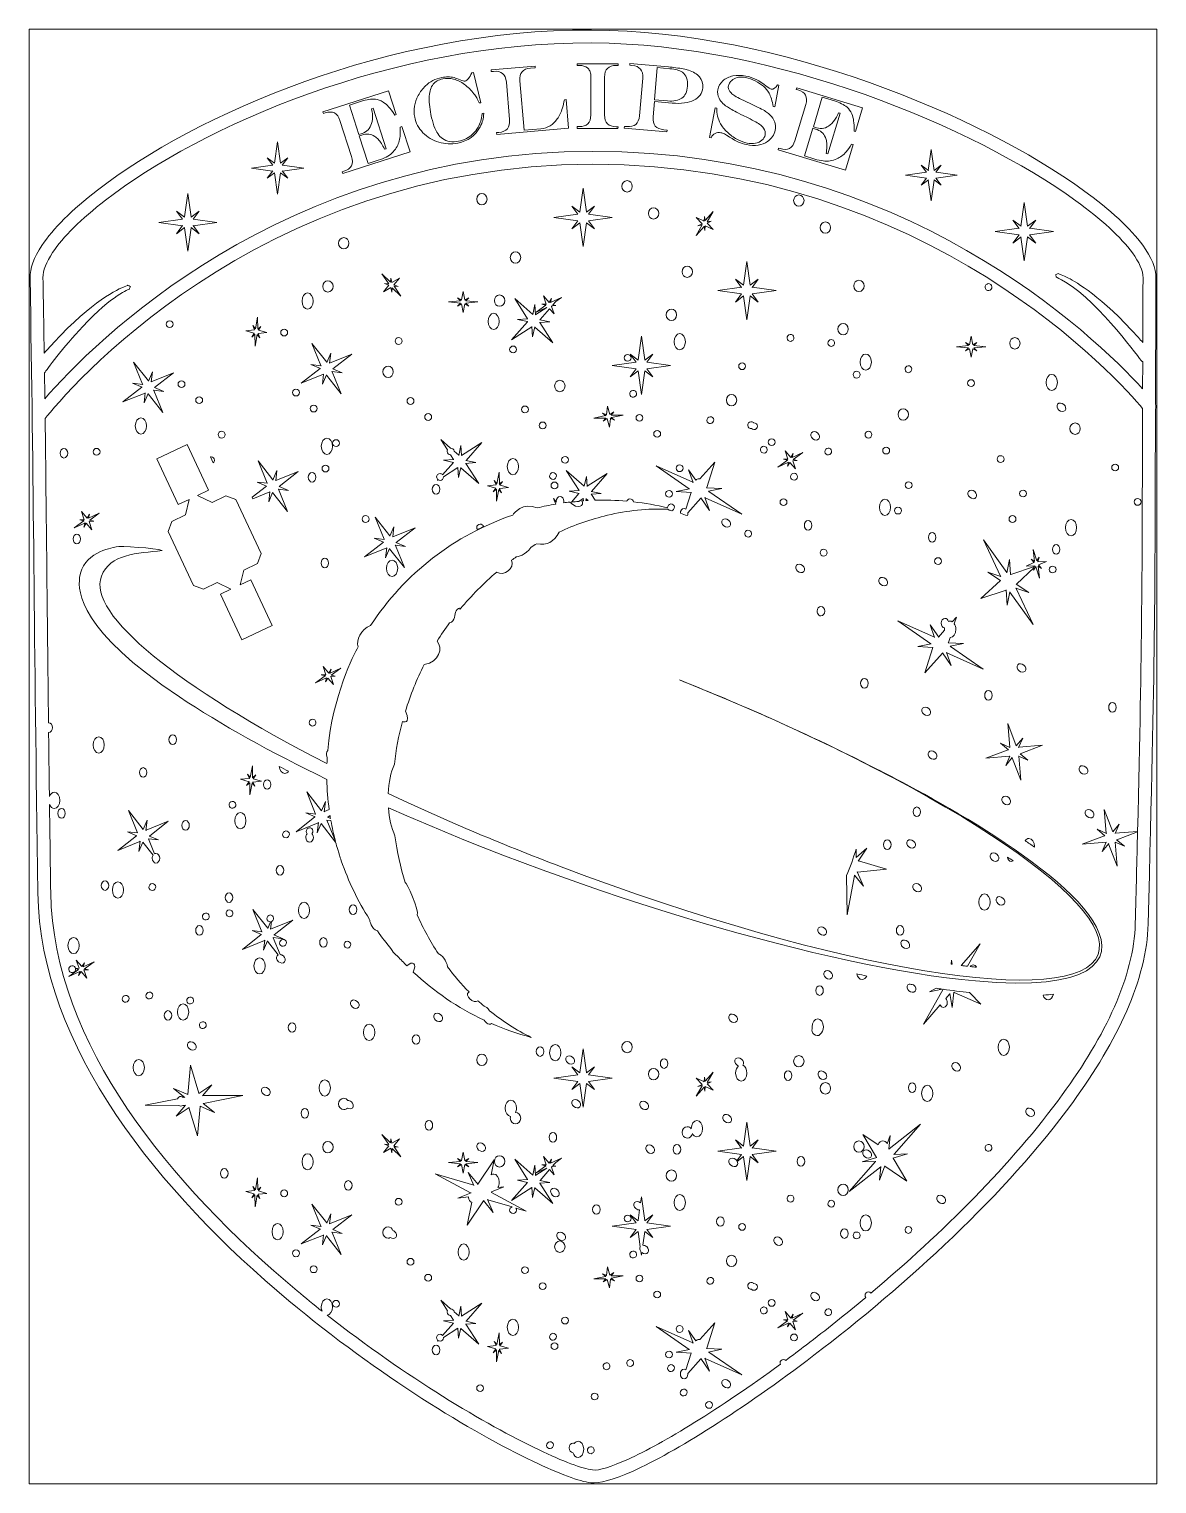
# Paper-space layout 'Layout1' of a CAD drawing. Header units: millimetres. Extents: x 0 to 50.3, y 0 to 64.9.
# The model-space entities are those that its viewports show. They can reach past a viewport. Long polylines and large blocks are cut down to what shows.
import ezdxf

# ---------------------------------------------------------------- set-up
doc = ezdxf.new("R2010")
doc.units = ezdxf.units.MM

msp = doc.modelspace()

# ---------------------------------------------------------------- linework, layer by layer
at = {"color": 18, "linetype": 'Continuous', "lineweight": 9, "true_color": 0x000000}
for points in [[(14.812, 58.808), (14.566, 59.134), (14.893, 58.889), (14.888, 58.897), (15.023, 59.845), (15.158, 58.897), (15.153, 58.889), (15.479, 59.134), (15.234, 58.808), (15.242, 58.813), (16.19, 58.678), (15.242, 58.543), (15.234, 58.548), (15.479, 58.222), (15.153, 58.467), (15.158, 58.459), (15.023, 57.51), (14.888, 58.459), (14.893, 58.467), (14.566, 58.222), (14.812, 58.548), (14.804, 58.543), (13.855, 58.678), (14.804, 58.813), (14.812, 58.808)], [(43.965, 58.488), (43.723, 58.809), (44.045, 58.568), (44.04, 58.575), (44.173, 59.51), (44.306, 58.575), (44.301, 58.568), (44.622, 58.809), (44.381, 58.488), (44.389, 58.492), (45.323, 58.36), (44.389, 58.227), (44.381, 58.232), (44.622, 57.91), (44.301, 58.152), (44.306, 58.144), (44.173, 57.21), (44.04, 58.144), (44.045, 58.152), (43.723, 57.91), (43.965, 58.232), (43.957, 58.227), (43.023, 58.36), (43.957, 58.492), (43.965, 58.488)], [(28.416, 56.622), (28.143, 56.985), (28.507, 56.712), (28.501, 56.721), (28.651, 57.777), (28.801, 56.721), (28.796, 56.712), (29.16, 56.985), (28.886, 56.622), (28.895, 56.627), (29.951, 56.477), (28.895, 56.327), (28.886, 56.332), (29.16, 55.969), (28.796, 56.242), (28.801, 56.233), (28.651, 55.177), (28.501, 56.233), (28.507, 56.242), (28.143, 55.969), (28.416, 56.332), (28.408, 56.327), (27.351, 56.477), (28.408, 56.627), (28.416, 56.622)], [(10.79, 56.399), (10.519, 56.76), (10.879, 56.489), (10.874, 56.498), (11.023, 57.545), (11.172, 56.498), (11.166, 56.489), (11.527, 56.76), (11.256, 56.399), (11.265, 56.405), (12.311, 56.256), (11.265, 56.107), (11.256, 56.113), (11.527, 55.752), (11.166, 56.023), (11.172, 56.014), (11.023, 54.967), (10.874, 56.014), (10.879, 56.023), (10.519, 55.752), (10.79, 56.113), (10.781, 56.107), (9.734, 56.256), (10.781, 56.405), (10.79, 56.399)], [(48.088, 55.989), (47.815, 56.353), (48.178, 56.08), (48.173, 56.088), (48.323, 57.145), (48.473, 56.088), (48.468, 56.08), (48.831, 56.353), (48.558, 55.989), (48.567, 55.995), (49.623, 55.845), (48.567, 55.695), (48.558, 55.7), (48.831, 55.336), (48.468, 55.61), (48.473, 55.601), (48.323, 54.545), (48.173, 55.601), (48.178, 55.61), (47.815, 55.336), (48.088, 55.7), (48.079, 55.695), (47.023, 55.845), (48.079, 55.995), (48.088, 55.989)], [(34.041, 56.316), (34.065, 56.522), (34.093, 56.335), (34.094, 56.339), (34.443, 56.74), (34.183, 56.277), (34.179, 56.275), (34.364, 56.311), (34.179, 56.219), (34.183, 56.219), (34.451, 55.939), (34.097, 56.097), (34.096, 56.101), (34.072, 55.895), (34.043, 56.082), (34.042, 56.078), (33.694, 55.677), (33.954, 56.14), (33.958, 56.142), (33.772, 56.106), (33.957, 56.198), (33.953, 56.198), (33.685, 56.478), (34.04, 56.32), (34.041, 56.316)], [(35.716, 53.358), (35.443, 53.722), (35.807, 53.449), (35.801, 53.457), (35.951, 54.514), (36.101, 53.457), (36.096, 53.449), (36.46, 53.722), (36.186, 53.358), (36.195, 53.364), (37.251, 53.214), (36.195, 53.064), (36.186, 53.069), (36.46, 52.705), (36.096, 52.979), (36.101, 52.97), (35.951, 51.914), (35.801, 52.97), (35.807, 52.979), (35.443, 52.705), (35.716, 53.069), (35.708, 53.064), (34.651, 53.214), (35.708, 53.364), (35.716, 53.358)], [(20.062, 53.586), (20.072, 53.775), (20.116, 53.574), (20.117, 53.578), (20.454, 53.769), (20.215, 53.464), (20.211, 53.464), (20.404, 53.391), (20.215, 53.408), (20.22, 53.406), (20.524, 52.971), (20.138, 53.336), (20.136, 53.34), (20.126, 53.151), (20.082, 53.353), (20.082, 53.349), (19.744, 53.158), (19.984, 53.463), (19.988, 53.463), (19.795, 53.536), (19.983, 53.518), (19.979, 53.52), (19.675, 53.956), (20.061, 53.591), (20.062, 53.586)], [(23.184, 52.761), (23.047, 52.892), (23.229, 52.793), (23.226, 52.796), (23.301, 53.177), (23.376, 52.796), (23.374, 52.793), (23.556, 52.892), (23.419, 52.761), (23.423, 52.763), (23.951, 52.709), (23.423, 52.655), (23.419, 52.657), (23.556, 52.526), (23.374, 52.624), (23.376, 52.621), (23.301, 52.24), (23.226, 52.621), (23.229, 52.624), (23.047, 52.526), (23.184, 52.657), (23.18, 52.655), (22.651, 52.709), (23.18, 52.763), (23.184, 52.761)], [(27.15, 52.4), (26.729, 51.918), (26.719, 51.917), (27.164, 51.82), (26.71, 51.789), (26.72, 51.786), (27.296, 50.888), (26.492, 51.59), (26.491, 51.6), (26.394, 51.156), (26.363, 51.61), (26.36, 51.6), (25.462, 51.024), (26.164, 51.827), (26.174, 51.829), (25.73, 51.926), (26.184, 51.956), (26.174, 51.959), (25.598, 52.857), (26.401, 52.155), (26.403, 52.145), (26.5, 52.59), (26.53, 52.136), (26.534, 52.146), (27.027, 52.462), (26.555, 52.25), (26.985, 52.561), (26.989, 52.562), (26.806, 52.607), (27.012, 52.613), (27.008, 52.614), (26.883, 52.981), (27.138, 52.689), (27.137, 52.685), (27.245, 52.861), (27.193, 52.68), (27.196, 52.683), (27.68, 52.901), (27.43, 52.72), (27.303, 52.575), (27.429, 52.544), (27.272, 52.54), (27.239, 52.501), (27.352, 52.17), (27.15, 52.4)], [(14, 51.46), (13.918, 51.65), (14.036, 51.502), (14.035, 51.507), (14.135, 52.028), (14.143, 51.497), (14.14, 51.493), (14.283, 51.618), (14.169, 51.445), (14.172, 51.448), (14.544, 51.339), (14.159, 51.298), (14.156, 51.301), (14.238, 51.111), (14.119, 51.259), (14.121, 51.255), (14.02, 50.733), (14.013, 51.264), (14.016, 51.268), (13.873, 51.144), (13.987, 51.316), (13.984, 51.314), (13.611, 51.422), (13.997, 51.463), (14, 51.46)], [(16.932, 49.74), (16.514, 49.918), (16.965, 49.863), (16.956, 49.868), (16.557, 50.858), (17.216, 50.019), (17.216, 50.008), (17.393, 50.427), (17.339, 49.976), (17.344, 49.984), (18.333, 50.384), (17.494, 49.725), (17.484, 49.725), (17.903, 49.547), (17.451, 49.602), (17.46, 49.597), (17.86, 48.608), (17.2, 49.446), (17.201, 49.457), (17.023, 49.038), (17.077, 49.49), (17.072, 49.481), (16.083, 49.081), (16.922, 49.74), (16.932, 49.74)], [(31.016, 50.022), (30.743, 50.385), (31.107, 50.112), (31.101, 50.121), (31.251, 51.177), (31.401, 50.121), (31.396, 50.112), (31.76, 50.385), (31.486, 50.022), (31.495, 50.027), (32.551, 49.877), (31.495, 49.727), (31.486, 49.732), (31.76, 49.369), (31.396, 49.642), (31.401, 49.633), (31.251, 48.577), (31.101, 49.633), (31.107, 49.642), (30.743, 49.369), (31.016, 49.732), (31.008, 49.727), (29.951, 49.877), (31.008, 50.027), (31.016, 50.022)], [(45.834, 50.761), (45.697, 50.892), (45.879, 50.793), (45.876, 50.796), (45.951, 51.177), (46.026, 50.796), (46.024, 50.793), (46.206, 50.892), (46.069, 50.761), (46.073, 50.763), (46.601, 50.709), (46.073, 50.655), (46.069, 50.657), (46.206, 50.526), (46.024, 50.624), (46.026, 50.621), (45.951, 50.24), (45.876, 50.621), (45.879, 50.624), (45.697, 50.526), (45.834, 50.657), (45.83, 50.655), (45.301, 50.709), (45.83, 50.763), (45.834, 50.761)], [(8.98, 48.906), (8.561, 49.084), (9.013, 49.03), (9.004, 49.034), (8.604, 50.024), (9.263, 49.185), (9.263, 49.175), (9.441, 49.593), (9.386, 49.142), (9.391, 49.151), (10.381, 49.55), (9.542, 48.891), (9.531, 48.891), (9.95, 48.714), (9.498, 48.768), (9.507, 48.763), (9.907, 47.774), (9.248, 48.613), (9.248, 48.623), (9.07, 48.204), (9.125, 48.656), (9.12, 48.647), (8.13, 48.247), (8.969, 48.906), (8.98, 48.906)], [(29.659, 47.636), (29.51, 47.752), (29.701, 47.672), (29.698, 47.675), (29.735, 48.061), (29.847, 47.69), (29.845, 47.687), (30.016, 47.802), (29.893, 47.659), (29.897, 47.661), (30.428, 47.659), (29.908, 47.553), (29.903, 47.555), (30.052, 47.438), (29.861, 47.518), (29.864, 47.515), (29.827, 47.129), (29.715, 47.5), (29.717, 47.504), (29.546, 47.388), (29.669, 47.532), (29.665, 47.529), (29.134, 47.531), (29.655, 47.637), (29.659, 47.636)], [(11.089, 43.904), (10.594, 43.671), (9.635, 45.708), (10.991, 46.346), (11.95, 44.309), (11.455, 44.076), (12.103, 43.769), (12.714, 44.057), (13.157, 43.897), (14.293, 41.485), (14.134, 41.041), (13.522, 40.754), (13.356, 40.094), (13.829, 40.317), (14.788, 38.28), (13.432, 37.642), (12.473, 39.679), (12.947, 39.902), (12.333, 40.193), (11.721, 39.906), (11.278, 40.065), (10.142, 42.477), (10.302, 42.921), (10.913, 43.209), (11.089, 43.904)], [(37.762, 45.651), (37.578, 45.696), (37.784, 45.702), (37.781, 45.703), (37.655, 46.07), (37.91, 45.778), (37.91, 45.774), (38.018, 45.95), (37.965, 45.769), (37.968, 45.772), (38.452, 45.99), (38.022, 45.679), (38.017, 45.678), (38.201, 45.634), (37.994, 45.628), (37.998, 45.626), (38.124, 45.259), (37.869, 45.551), (37.869, 45.555), (37.761, 45.379), (37.814, 45.561), (37.811, 45.557), (37.327, 45.339), (37.757, 45.65), (37.762, 45.651)], [(13.891, 43.998), (14.527, 44.498), (14.537, 44.497), (14.118, 44.675), (14.57, 44.621), (14.561, 44.626), (14.161, 45.615), (14.82, 44.776), (14.82, 44.766), (14.998, 45.184), (14.944, 44.733), (14.948, 44.742), (15.938, 45.141), (15.099, 44.482), (15.089, 44.482), (15.507, 44.305), (15.056, 44.359), (15.065, 44.354), (15.464, 43.365), (14.805, 44.204), (14.805, 44.214), (14.628, 43.795), (14.682, 44.247), (14.677, 44.238), (13.922, 43.933), (13.891, 43.998)], [(24.772, 44.549), (24.69, 44.739), (24.808, 44.592), (24.807, 44.596), (24.907, 45.117), (24.915, 44.586), (24.912, 44.582), (25.055, 44.707), (24.941, 44.534), (24.944, 44.537), (25.317, 44.428), (24.931, 44.387), (24.928, 44.39), (25.01, 44.201), (24.891, 44.348), (24.893, 44.344), (24.793, 43.822), (24.785, 44.353), (24.788, 44.357), (24.645, 44.233), (24.759, 44.405), (24.756, 44.403), (24.383, 44.511), (24.769, 44.552), (24.772, 44.549)], [(6.386, 42.943), (6.202, 42.988), (6.409, 42.994), (6.405, 42.995), (6.279, 43.362), (6.535, 43.07), (6.534, 43.066), (6.642, 43.243), (6.59, 43.061), (6.592, 43.065), (7.076, 43.282), (6.646, 42.971), (6.642, 42.971), (6.826, 42.926), (6.619, 42.92), (6.623, 42.918), (6.749, 42.551), (6.493, 42.843), (6.494, 42.847), (6.386, 42.671), (6.438, 42.853), (6.436, 42.849), (5.951, 42.631), (6.381, 42.942), (6.386, 42.943)], [(19.752, 41.995), (19.333, 42.173), (19.785, 42.119), (19.776, 42.124), (19.376, 43.113), (20.035, 42.274), (20.035, 42.264), (20.213, 42.682), (20.159, 42.231), (20.163, 42.24), (21.153, 42.639), (20.314, 41.98), (20.304, 41.98), (20.722, 41.803), (20.271, 41.857), (20.28, 41.852), (20.679, 40.863), (20.02, 41.702), (20.02, 41.712), (19.842, 41.293), (19.897, 41.745), (19.892, 41.736), (18.903, 41.336), (19.741, 41.995), (19.752, 41.995)], [(48.769, 40.86), (47.972, 40.124), (47.959, 40.127), (48.527, 39.75), (47.95, 39.945), (47.963, 39.936), (48.721, 38.317), (47.679, 39.769), (47.677, 39.785), (47.566, 39.186), (47.514, 39.866), (47.51, 39.854), (46.383, 39.485), (47.255, 40.29), (47.267, 40.287), (46.699, 40.664), (47.276, 40.468), (47.263, 40.478), (46.505, 42.097), (47.547, 40.644), (47.55, 40.629), (47.661, 41.228), (47.712, 40.548), (47.716, 40.56), (48.782, 40.908), (48.791, 40.942), (48.789, 40.938), (48.401, 40.926), (48.755, 41.084), (48.759, 41.083), (48.622, 41.238), (48.781, 41.134), (48.778, 41.138), (48.712, 41.665), (48.883, 41.162), (48.882, 41.157), (48.979, 41.32), (48.924, 41.12), (48.927, 41.124), (49.314, 41.136), (48.96, 40.978), (48.956, 40.979), (49.093, 40.824), (48.935, 40.928), (48.938, 40.924), (49.003, 40.397), (48.832, 40.9), (48.833, 40.905), (48.736, 40.742), (48.769, 40.86)], [(17.158, 36.032), (16.974, 36.077), (17.181, 36.083), (17.177, 36.084), (17.051, 36.451), (17.307, 36.159), (17.306, 36.155), (17.414, 36.332), (17.362, 36.15), (17.364, 36.154), (17.848, 36.372), (17.419, 36.06), (17.414, 36.06), (17.598, 36.015), (17.391, 36.009), (17.395, 36.007), (17.521, 35.641), (17.265, 35.932), (17.266, 35.936), (17.158, 35.76), (17.21, 35.942), (17.208, 35.938), (16.723, 35.72), (17.153, 36.032), (17.158, 36.032)], [(47.613, 32.738), (47.266, 33.031), (47.681, 32.846), (47.674, 32.853), (47.584, 33.916), (47.966, 32.92), (47.963, 32.911), (48.256, 33.258), (48.071, 32.843), (48.079, 32.85), (49.142, 32.94), (48.146, 32.557), (48.136, 32.561), (48.483, 32.267), (48.068, 32.452), (48.075, 32.445), (48.165, 31.382), (47.783, 32.378), (47.786, 32.388), (47.493, 32.04), (47.678, 32.456), (47.67, 32.449), (46.607, 32.359), (47.603, 32.741), (47.613, 32.738)], [(13.767, 31.46), (13.685, 31.65), (13.803, 31.502), (13.802, 31.507), (13.902, 32.028), (13.91, 31.497), (13.907, 31.493), (14.05, 31.618), (13.936, 31.445), (13.939, 31.448), (14.312, 31.339), (13.926, 31.298), (13.923, 31.301), (14.005, 31.111), (13.886, 31.259), (13.888, 31.255), (13.788, 30.733), (13.78, 31.264), (13.783, 31.268), (13.64, 31.144), (13.754, 31.316), (13.751, 31.314), (13.378, 31.422), (13.764, 31.463), (13.767, 31.46)], [(45.06, 23.179), (45.081, 23.35), (45.108, 23.172), (45.06, 23.179)], [(28.416, 18.24), (28.143, 18.603), (28.507, 18.33), (28.501, 18.339), (28.651, 19.395), (28.801, 18.339), (28.796, 18.33), (29.16, 18.603), (28.886, 18.24), (28.895, 18.245), (29.951, 18.095), (28.895, 17.945), (28.886, 17.951), (29.16, 17.587), (28.796, 17.86), (28.801, 17.851), (28.651, 16.795), (28.501, 17.851), (28.507, 17.86), (28.143, 17.587), (28.416, 17.951), (28.408, 17.945), (27.351, 18.095), (28.408, 18.245), (28.416, 18.24)], [(34.041, 17.935), (34.065, 18.14), (34.093, 17.953), (34.094, 17.957), (34.443, 18.358), (34.183, 17.895), (34.179, 17.893), (34.364, 17.929), (34.179, 17.837), (34.183, 17.837), (34.451, 17.557), (34.097, 17.715), (34.096, 17.719), (34.072, 17.514), (34.043, 17.701), (34.042, 17.696), (33.694, 17.295), (33.954, 17.758), (33.958, 17.761), (33.772, 17.724), (33.957, 17.816), (33.953, 17.816), (33.685, 18.096), (34.04, 17.939), (34.041, 17.935)], [(20.062, 15.205), (20.072, 15.394), (20.116, 15.192), (20.117, 15.196), (20.454, 15.388), (20.215, 15.082), (20.211, 15.082), (20.404, 15.009), (20.215, 15.027), (20.22, 15.025), (20.524, 14.589), (20.138, 14.954), (20.136, 14.959), (20.126, 14.77), (20.082, 14.972), (20.082, 14.967), (19.744, 14.776), (19.984, 15.081), (19.988, 15.081), (19.795, 15.154), (19.983, 15.137), (19.979, 15.139), (19.675, 15.574), (20.061, 15.209), (20.062, 15.205)], [(23.184, 14.379), (23.047, 14.51), (23.229, 14.412), (23.226, 14.415), (23.301, 14.795), (23.376, 14.415), (23.374, 14.412), (23.556, 14.51), (23.419, 14.379), (23.423, 14.381), (23.951, 14.327), (23.423, 14.273), (23.419, 14.275), (23.556, 14.144), (23.374, 14.242), (23.376, 14.239), (23.301, 13.858), (23.226, 14.239), (23.229, 14.242), (23.047, 14.144), (23.184, 14.275), (23.18, 14.273), (22.651, 14.327), (23.18, 14.381), (23.184, 14.379)], [(27.15, 14.018), (26.729, 13.537), (26.719, 13.535), (27.164, 13.438), (26.71, 13.407), (26.72, 13.404), (27.296, 12.507), (26.492, 13.208), (26.491, 13.218), (26.394, 12.774), (26.363, 13.228), (26.36, 13.218), (25.462, 12.642), (26.164, 13.445), (26.174, 13.447), (25.73, 13.544), (26.184, 13.575), (26.174, 13.578), (25.598, 14.476), (26.401, 13.774), (26.403, 13.764), (26.5, 14.208), (26.53, 13.754), (26.534, 13.764), (27.027, 14.081), (26.555, 13.868), (26.985, 14.179), (26.989, 14.18), (26.806, 14.225), (27.012, 14.231), (27.008, 14.232), (26.883, 14.599), (27.138, 14.307), (27.137, 14.303), (27.245, 14.48), (27.193, 14.298), (27.196, 14.302), (27.68, 14.519), (27.43, 14.339), (27.303, 14.193), (27.429, 14.163), (27.272, 14.158), (27.239, 14.119), (27.352, 13.788), (27.15, 14.018)], [(14, 13.078), (13.918, 13.268), (14.036, 13.121), (14.035, 13.125), (14.135, 13.646), (14.143, 13.116), (14.14, 13.111), (14.283, 13.236), (14.169, 13.063), (14.172, 13.066), (14.544, 12.957), (14.159, 12.916), (14.156, 12.919), (14.238, 12.73), (14.119, 12.877), (14.121, 12.873), (14.02, 12.351), (14.013, 12.882), (14.016, 12.886), (13.873, 12.762), (13.987, 12.934), (13.984, 12.932), (13.611, 13.04), (13.997, 13.081), (14, 13.078)], [(16.932, 11.358), (16.514, 11.536), (16.965, 11.482), (16.956, 11.486), (16.557, 12.476), (17.216, 11.637), (17.216, 11.627), (17.393, 12.045), (17.339, 11.594), (17.344, 11.603), (18.333, 12.002), (17.494, 11.343), (17.484, 11.343), (17.903, 11.166), (17.451, 11.22), (17.46, 11.215), (17.86, 10.226), (17.2, 11.065), (17.201, 11.075), (17.023, 10.656), (17.077, 11.108), (17.072, 11.099), (16.083, 10.699), (16.922, 11.358), (16.932, 11.358)], [(29.659, 9.254), (29.51, 9.371), (29.701, 9.291), (29.698, 9.293), (29.735, 9.679), (29.847, 9.308), (29.845, 9.305), (30.016, 9.42), (29.893, 9.277), (29.897, 9.279), (30.428, 9.277), (29.908, 9.172), (29.903, 9.173), (30.052, 9.056), (29.861, 9.136), (29.864, 9.133), (29.827, 8.747), (29.715, 9.119), (29.717, 9.122), (29.546, 9.006), (29.669, 9.15), (29.665, 9.148), (29.134, 9.15), (29.655, 9.255), (29.659, 9.254)], [(37.762, 7.269), (37.578, 7.314), (37.784, 7.32), (37.781, 7.321), (37.655, 7.688), (37.91, 7.396), (37.91, 7.392), (38.018, 7.569), (37.965, 7.387), (37.968, 7.391), (38.452, 7.609), (38.022, 7.297), (38.017, 7.297), (38.201, 7.252), (37.994, 7.246), (37.998, 7.244), (38.124, 6.877), (37.869, 7.169), (37.869, 7.173), (37.761, 6.997), (37.814, 7.179), (37.811, 7.175), (37.327, 6.957), (37.757, 7.269), (37.762, 7.269)], [(24.772, 6.168), (24.69, 6.357), (24.808, 6.21), (24.807, 6.214), (24.907, 6.735), (24.915, 6.205), (24.912, 6.201), (25.055, 6.325), (24.941, 6.153), (24.944, 6.155), (25.317, 6.047), (24.931, 6.006), (24.928, 6.008), (25.01, 5.819), (24.891, 5.966), (24.893, 5.962), (24.793, 5.441), (24.785, 5.971), (24.788, 5.976), (24.645, 5.851), (24.759, 6.023), (24.756, 6.021), (24.383, 6.129), (24.769, 6.17), (24.772, 6.168)]]:
    msp.add_lwpolyline(points, close=True, dxfattribs=at)
for points, knots in [([(54.172, 47.928), (54.147, 39.231), (54.164, 37.19), (53.847, 24.97), (53.783, 22.513), (52.481, 19.761), (50.482, 17.011), (47.528, 12.945), (43.056, 8.868), (38.944, 5.735), (35.741, 3.293), (32.755, 1.424), (30.875, 0.571), (30.005, 0.176), (29.348, 0.003), (28.991, 0.05), (28.501, 0.114), (27.594, 0.441), (26.407, 1.008), (23.715, 2.295), (19.533, 4.821), (15.533, 8.164), (9.787, 12.966), (4.436, 19.456), (4.333, 26.362), (4.163, 37.85), (4.151, 44.644), (3.986, 53.78), (3.979, 54.192), (4.154, 54.686), (4.515, 55.226), (5.009, 55.967), (5.855, 56.817), (6.993, 57.696), (11.337, 61.049), (19.966, 64.874), (29.029, 64.832), (37.429, 64.794), (46.36, 61.01), (50.958, 57.684), (52.161, 56.813), (53.071, 55.971), (53.607, 55.235), (54, 54.694), (54.196, 54.199), (54.194, 53.784), (54.184, 51.606), (54.177, 49.762), (54.173, 48.146), (54.201, 48.075), (54.2, 47.997), (54.172, 47.928)], [0, 0, 0, 0, 1, 1, 1, 2, 2, 2, 3, 3, 3, 4, 4, 4, 5, 5, 5, 6, 6, 6, 7, 7, 7, 8, 8, 8, 9, 9, 9, 10, 10, 10, 11, 11, 11, 12, 12, 12, 13, 13, 13, 14, 14, 14, 15, 15, 15, 16, 16, 16, 17, 17, 17, 17]), ([(53.606, 50.898), (53.61, 51.793), (53.613, 52.752), (53.618, 53.786), (53.62, 54.107), (53.445, 54.479), (53.141, 54.896), (52.632, 55.595), (51.764, 56.391), (50.621, 57.218), (46.093, 60.493), (37.298, 64.219), (29.027, 64.257), (20.11, 64.297), (11.618, 60.54), (7.345, 57.24), (6.268, 56.408), (5.461, 55.608), (4.994, 54.907), (4.714, 54.487), (4.556, 54.111), (4.562, 53.79), (4.583, 52.636), (4.601, 51.519), (4.617, 50.426), (4.815, 50.652), (5.068, 50.931), (5.357, 51.226), (7.033, 52.937), (8.015, 53.328), (8.325, 53.442), (8.332, 53.445), (8.34, 53.452), (8.347, 53.45), (8.408, 53.432), (8.403, 53.419), (8.464, 53.4), (8.441, 53.365), (8.438, 53.319), (8.414, 53.284), (8.398, 53.26), (7.676, 53.045), (6.336, 51.615), (5.461, 50.682), (4.714, 49.661), (4.63, 49.551), (4.636, 49.161), (4.641, 48.774), (4.647, 48.389), (6.727, 50.794), (15.157, 59.418), (29.09, 59.422), (42.976, 59.425), (51.466, 51.177), (53.599, 48.831), (53.599, 48.831), (53.603, 50.057), (53.603, 50.057), (53.588, 50.059), (53.57, 50.055), (53.557, 50.063), (53.53, 50.081), (51.725, 52.636), (50.159, 53.594), (49.9, 53.753), (49.768, 53.802), (49.766, 53.806), (49.742, 53.841), (49.739, 53.887), (49.716, 53.922), (49.757, 53.934), (49.792, 53.96), (49.833, 53.972), (49.833, 53.972), (50.042, 53.9), (50.289, 53.772), (50.651, 53.585), (51.738, 52.978), (53.411, 51.119), (53.474, 51.049), (53.541, 50.973), (53.606, 50.898)], [0, 0, 0, 0, 1, 1, 1, 2, 2, 2, 3, 3, 3, 4, 4, 4, 5, 5, 5, 6, 6, 6, 7, 7, 7, 8, 8, 8, 9, 9, 9, 10, 10, 10, 11, 11, 11, 12, 12, 12, 13, 13, 13, 14, 14, 14, 15, 15, 15, 16, 16, 16, 17, 17, 17, 18, 18, 18, 19, 19, 19, 20, 20, 20, 21, 21, 21, 22, 22, 22, 23, 23, 23, 24, 24, 24, 25, 25, 25, 26, 26, 26, 27, 27, 27, 27]), ([(24.148, 61.106), (24.148, 61.106), (24.219, 61.12), (24.219, 61.12), (24.21, 60.994), (24.194, 60.887), (24.171, 60.799), (24.148, 60.711), (24.11, 60.618), (24.059, 60.517), (23.852, 60.125), (23.519, 59.883), (23.059, 59.791), (22.77, 59.733), (22.487, 59.747), (22.21, 59.831), (21.933, 59.916), (21.698, 60.057), (21.506, 60.256), (21.313, 60.454), (21.19, 60.685), (21.138, 60.948), (21.106, 61.105), (21.104, 61.267), (21.132, 61.433), (21.159, 61.599), (21.215, 61.761), (21.299, 61.917), (21.384, 62.074), (21.49, 62.215), (21.619, 62.341), (21.812, 62.531), (22.055, 62.655), (22.347, 62.714), (22.445, 62.733), (22.538, 62.743), (22.629, 62.743), (22.72, 62.744), (22.807, 62.733), (22.892, 62.712), (22.978, 62.69), (23.067, 62.657), (23.162, 62.613), (23.267, 62.568), (23.341, 62.549), (23.384, 62.558), (23.48, 62.577), (23.58, 62.701), (23.685, 62.93), (23.685, 62.93), (23.756, 62.944), (23.756, 62.944), (23.756, 62.944), (24.086, 61.594), (24.086, 61.594), (24.086, 61.594), (24.019, 61.58), (24.019, 61.58), (23.977, 61.674), (23.939, 61.75), (23.905, 61.808), (23.872, 61.866), (23.831, 61.926), (23.782, 61.986), (23.651, 62.158), (23.508, 62.3), (23.354, 62.411), (23.2, 62.522), (23.041, 62.598), (22.876, 62.64), (22.712, 62.682), (22.551, 62.687), (22.393, 62.655), (22.203, 62.617), (22.059, 62.536), (21.961, 62.412), (21.862, 62.288), (21.805, 62.113), (21.79, 61.889), (21.775, 61.665), (21.8, 61.388), (21.866, 61.06), (21.904, 60.871), (21.947, 60.705), (21.997, 60.563), (22.046, 60.421), (22.102, 60.304), (22.165, 60.212), (22.227, 60.12), (22.298, 60.046), (22.376, 59.992), (22.472, 59.927), (22.581, 59.884), (22.704, 59.864), (22.827, 59.845), (22.956, 59.848), (23.091, 59.875), (23.216, 59.9), (23.334, 59.941), (23.443, 59.996), (23.552, 60.052), (23.65, 60.121), (23.738, 60.206), (23.826, 60.29), (23.903, 60.388), (23.967, 60.499), (24.019, 60.591), (24.058, 60.681), (24.085, 60.768), (24.111, 60.855), (24.132, 60.968), (24.148, 61.106)], [0, 0, 0, 0, 1, 1, 1, 2, 2, 2, 3, 3, 3, 4, 4, 4, 5, 5, 5, 6, 6, 6, 7, 7, 7, 8, 8, 8, 9, 9, 9, 10, 10, 10, 11, 11, 11, 12, 12, 12, 13, 13, 13, 14, 14, 14, 15, 15, 15, 16, 16, 16, 17, 17, 17, 18, 18, 18, 19, 19, 19, 20, 20, 20, 21, 21, 21, 22, 22, 22, 23, 23, 23, 24, 24, 24, 25, 25, 25, 26, 26, 26, 27, 27, 27, 28, 28, 28, 29, 29, 29, 30, 30, 30, 31, 31, 31, 32, 32, 32, 33, 33, 33, 34, 34, 34, 35, 35, 35, 36, 36, 36, 37, 37, 37, 37]), ([(24.548, 63.058), (24.548, 63.058), (26.51, 63.228), (26.51, 63.228), (26.51, 63.228), (26.517, 63.152), (26.517, 63.152), (26.517, 63.152), (26.309, 63.134), (26.309, 63.134), (26.132, 63.119), (26.004, 63.065), (25.926, 62.972), (25.849, 62.88), (25.818, 62.744), (25.833, 62.566), (25.833, 62.566), (26.024, 60.364), (26.024, 60.364), (26.024, 60.364), (26.77, 60.429), (26.77, 60.429), (26.917, 60.442), (27.053, 60.487), (27.177, 60.563), (27.302, 60.64), (27.407, 60.74), (27.493, 60.866), (27.545, 60.943), (27.589, 61.02), (27.627, 61.095), (27.665, 61.17), (27.699, 61.26), (27.73, 61.365), (27.761, 61.47), (27.79, 61.591), (27.817, 61.726), (27.817, 61.726), (27.893, 61.732), (27.893, 61.732), (27.893, 61.732), (28.004, 60.46), (28.004, 60.46), (28.004, 60.46), (24.797, 60.181), (24.797, 60.181), (24.797, 60.181), (24.787, 60.257), (24.787, 60.257), (24.787, 60.257), (24.894, 60.266), (24.894, 60.266), (25.242, 60.297), (25.402, 60.487), (25.371, 60.839), (25.371, 60.839), (25.226, 62.513), (25.226, 62.513), (25.195, 62.862), (25.006, 63.021), (24.657, 62.991), (24.657, 62.991), (24.554, 62.982), (24.554, 62.982), (24.554, 62.982), (24.548, 63.058), (24.548, 63.058)], [0, 0, 0, 0, 1, 1, 1, 2, 2, 2, 3, 3, 3, 4, 4, 4, 5, 5, 5, 6, 6, 6, 7, 7, 7, 8, 8, 8, 9, 9, 9, 10, 10, 10, 11, 11, 11, 12, 12, 12, 13, 13, 13, 14, 14, 14, 15, 15, 15, 16, 16, 16, 17, 17, 17, 18, 18, 18, 19, 19, 19, 20, 20, 20, 21, 21, 21, 22, 22, 22, 22]), ([(28.387, 60.525), (28.387, 60.525), (28.467, 60.525), (28.467, 60.525), (28.645, 60.524), (28.777, 60.567), (28.863, 60.653), (28.949, 60.739), (28.993, 60.871), (28.993, 61.049), (28.993, 61.049), (28.996, 62.793), (28.996, 62.793), (28.985, 62.884), (28.968, 62.957), (28.945, 63.01), (28.923, 63.064), (28.889, 63.109), (28.843, 63.145), (28.761, 63.218), (28.637, 63.255), (28.471, 63.255), (28.471, 63.255), (28.391, 63.255), (28.391, 63.255), (28.391, 63.255), (28.391, 63.332), (28.391, 63.332), (28.391, 63.332), (30.21, 63.329), (30.21, 63.329), (30.21, 63.329), (30.21, 63.252), (30.21, 63.252), (30.21, 63.252), (30.129, 63.252), (30.129, 63.252), (29.952, 63.253), (29.82, 63.21), (29.734, 63.125), (29.649, 63.04), (29.606, 62.907), (29.605, 62.728), (29.605, 62.728), (29.603, 61.048), (29.603, 61.048), (29.602, 60.87), (29.645, 60.738), (29.731, 60.652), (29.817, 60.565), (29.949, 60.522), (30.125, 60.522), (30.125, 60.522), (30.206, 60.522), (30.206, 60.522), (30.206, 60.522), (30.205, 60.441), (30.205, 60.441), (30.205, 60.441), (28.386, 60.444), (28.386, 60.444), (28.386, 60.444), (28.387, 60.525), (28.387, 60.525)], [0, 0, 0, 0, 1, 1, 1, 2, 2, 2, 3, 3, 3, 4, 4, 4, 5, 5, 5, 6, 6, 6, 7, 7, 7, 8, 8, 8, 9, 9, 9, 10, 10, 10, 11, 11, 11, 12, 12, 12, 13, 13, 13, 14, 14, 14, 15, 15, 15, 16, 16, 16, 17, 17, 17, 18, 18, 18, 19, 19, 19, 20, 20, 20, 21, 21, 21, 21]), ([(30.737, 63.338), (30.737, 63.338), (32.454, 63.191), (32.454, 63.191), (32.556, 63.182), (32.667, 63.17), (32.787, 63.152), (32.907, 63.135), (33.015, 63.117), (33.11, 63.099), (33.206, 63.08), (33.284, 63.061), (33.346, 63.042), (33.569, 62.975), (33.735, 62.874), (33.844, 62.739), (33.954, 62.605), (34.001, 62.445), (33.985, 62.261), (33.974, 62.135), (33.935, 62.025), (33.869, 61.931), (33.803, 61.837), (33.711, 61.761), (33.594, 61.703), (33.476, 61.644), (33.334, 61.604), (33.169, 61.582), (33.004, 61.56), (32.82, 61.558), (32.617, 61.576), (32.617, 61.576), (31.828, 61.643), (31.828, 61.643), (31.828, 61.643), (31.77, 60.959), (31.77, 60.959), (31.74, 60.608), (31.899, 60.417), (32.248, 60.387), (32.248, 60.387), (32.392, 60.375), (32.392, 60.375), (32.392, 60.375), (32.385, 60.299), (32.385, 60.299), (32.385, 60.299), (30.486, 60.461), (30.486, 60.461), (30.486, 60.461), (30.493, 60.537), (30.493, 60.537), (30.493, 60.537), (30.594, 60.529), (30.594, 60.529), (30.943, 60.499), (31.132, 60.66), (31.162, 61.011), (31.162, 61.011), (31.305, 62.686), (31.305, 62.686), (31.335, 63.034), (31.176, 63.224), (30.827, 63.254), (30.827, 63.254), (30.73, 63.262), (30.73, 63.262), (30.73, 63.262), (30.737, 63.338), (30.737, 63.338)], [0, 0, 0, 0, 1, 1, 1, 2, 2, 2, 3, 3, 3, 4, 4, 4, 5, 5, 5, 6, 6, 6, 7, 7, 7, 8, 8, 8, 9, 9, 9, 10, 10, 10, 11, 11, 11, 12, 12, 12, 13, 13, 13, 14, 14, 14, 15, 15, 15, 16, 16, 16, 17, 17, 17, 18, 18, 18, 19, 19, 19, 20, 20, 20, 21, 21, 21, 22, 22, 22, 23, 23, 23, 23]), ([(31.958, 63.157), (31.958, 63.157), (31.835, 61.723), (31.835, 61.723), (31.835, 61.723), (32.41, 61.674), (32.41, 61.674), (32.694, 61.65), (32.909, 61.691), (33.055, 61.796), (33.201, 61.902), (33.284, 62.078), (33.305, 62.324), (33.33, 62.611), (33.253, 62.819), (33.075, 62.947), (33.011, 62.993), (32.934, 63.028), (32.845, 63.054), (32.756, 63.08), (32.644, 63.098), (32.51, 63.11), (32.51, 63.11), (31.958, 63.157), (31.958, 63.157)], [0, 0, 0, 0, 1, 1, 1, 2, 2, 2, 3, 3, 3, 4, 4, 4, 5, 5, 5, 6, 6, 6, 7, 7, 7, 8, 8, 8, 8]), ([(37.312, 62.392), (37.312, 62.392), (37.383, 62.378), (37.383, 62.378), (37.383, 62.378), (37.193, 61.406), (37.193, 61.406), (37.193, 61.406), (37.122, 61.42), (37.122, 61.42), (37.083, 61.67), (37.021, 61.872), (36.939, 62.024), (36.878, 62.132), (36.796, 62.232), (36.691, 62.324), (36.586, 62.417), (36.464, 62.498), (36.325, 62.566), (36.186, 62.635), (36.042, 62.684), (35.892, 62.713), (35.779, 62.735), (35.676, 62.739), (35.582, 62.725), (35.488, 62.711), (35.405, 62.679), (35.332, 62.63), (35.28, 62.595), (35.236, 62.553), (35.2, 62.504), (35.164, 62.455), (35.141, 62.406), (35.131, 62.356), (35.113, 62.261), (35.133, 62.172), (35.193, 62.089), (35.22, 62.048), (35.262, 62.006), (35.319, 61.963), (35.376, 61.92), (35.451, 61.873), (35.545, 61.824), (35.638, 61.775), (35.77, 61.712), (35.94, 61.633), (35.986, 61.609), (36.017, 61.594), (36.034, 61.588), (36.034, 61.588), (36.129, 61.544), (36.129, 61.544), (36.129, 61.544), (36.279, 61.473), (36.279, 61.473), (36.534, 61.351), (36.717, 61.252), (36.83, 61.176), (36.943, 61.099), (37.034, 61.009), (37.104, 60.905), (37.159, 60.829), (37.197, 60.744), (37.218, 60.652), (37.238, 60.559), (37.239, 60.463), (37.22, 60.365), (37.201, 60.267), (37.161, 60.174), (37.1, 60.084), (37.039, 59.994), (36.962, 59.919), (36.871, 59.86), (36.75, 59.777), (36.612, 59.724), (36.455, 59.701), (36.298, 59.678), (36.126, 59.685), (35.938, 59.722), (35.807, 59.747), (35.686, 59.784), (35.576, 59.833), (35.465, 59.882), (35.333, 59.958), (35.181, 60.061), (35.081, 60.125), (35.004, 60.171), (34.95, 60.197), (34.897, 60.224), (34.845, 60.242), (34.795, 60.252), (34.699, 60.271), (34.612, 60.261), (34.535, 60.224), (34.459, 60.186), (34.4, 60.123), (34.36, 60.033), (34.36, 60.033), (34.289, 60.047), (34.289, 60.047), (34.289, 60.047), (34.545, 61.358), (34.545, 61.358), (34.545, 61.358), (34.616, 61.344), (34.616, 61.344), (34.599, 61.106), (34.652, 60.877), (34.775, 60.656), (34.849, 60.526), (34.952, 60.399), (35.082, 60.275), (35.213, 60.15), (35.355, 60.046), (35.509, 59.961), (35.662, 59.877), (35.813, 59.82), (35.96, 59.791), (36.091, 59.766), (36.215, 59.764), (36.333, 59.786), (36.45, 59.808), (36.547, 59.851), (36.623, 59.917), (36.699, 59.982), (36.746, 60.063), (36.765, 60.161), (36.785, 60.263), (36.762, 60.364), (36.695, 60.463), (36.665, 60.507), (36.622, 60.55), (36.568, 60.593), (36.514, 60.636), (36.442, 60.683), (36.353, 60.734), (36.264, 60.785), (36.141, 60.849), (35.983, 60.926), (35.983, 60.926), (35.791, 61.02), (35.791, 61.02), (35.491, 61.167), (35.285, 61.276), (35.173, 61.347), (35.046, 61.424), (34.948, 61.495), (34.88, 61.56), (34.812, 61.625), (34.757, 61.702), (34.716, 61.79), (34.653, 61.915), (34.634, 62.042), (34.659, 62.172), (34.69, 62.329), (34.764, 62.461), (34.882, 62.567), (35, 62.674), (35.149, 62.747), (35.331, 62.784), (35.512, 62.822), (35.705, 62.821), (35.909, 62.781), (36.217, 62.721), (36.521, 62.573), (36.818, 62.336), (36.923, 62.255), (36.997, 62.211), (37.039, 62.203), (37.144, 62.182), (37.235, 62.245), (37.312, 62.392)], [0, 0, 0, 0, 1, 1, 1, 2, 2, 2, 3, 3, 3, 4, 4, 4, 5, 5, 5, 6, 6, 6, 7, 7, 7, 8, 8, 8, 9, 9, 9, 10, 10, 10, 11, 11, 11, 12, 12, 12, 13, 13, 13, 14, 14, 14, 15, 15, 15, 16, 16, 16, 17, 17, 17, 18, 18, 18, 19, 19, 19, 20, 20, 20, 21, 21, 21, 22, 22, 22, 23, 23, 23, 24, 24, 24, 25, 25, 25, 26, 26, 26, 27, 27, 27, 28, 28, 28, 29, 29, 29, 30, 30, 30, 31, 31, 31, 32, 32, 32, 33, 33, 33, 34, 34, 34, 35, 35, 35, 36, 36, 36, 37, 37, 37, 38, 38, 38, 39, 39, 39, 40, 40, 40, 41, 41, 41, 42, 42, 42, 43, 43, 43, 44, 44, 44, 45, 45, 45, 46, 46, 46, 47, 47, 47, 48, 48, 48, 49, 49, 49, 50, 50, 50, 51, 51, 51, 52, 52, 52, 53, 53, 53, 54, 54, 54, 55, 55, 55, 56, 56, 56, 57, 57, 57, 57]), ([(17.049, 61.185), (17.049, 61.185), (19.973, 62.126), (19.973, 62.126), (19.973, 62.126), (20.315, 61.061), (20.315, 61.061), (20.315, 61.061), (20.256, 61.042), (20.256, 61.042), (20.142, 61.211), (20.049, 61.335), (19.977, 61.414), (19.905, 61.493), (19.821, 61.562), (19.726, 61.623), (19.612, 61.695), (19.499, 61.736), (19.389, 61.747), (19.206, 61.762), (18.999, 61.732), (18.768, 61.658), (18.768, 61.658), (18.227, 61.484), (18.227, 61.484), (18.227, 61.484), (18.647, 60.177), (18.647, 60.177), (18.647, 60.177), (18.793, 60.224), (18.793, 60.224), (19.009, 60.294), (19.151, 60.442), (19.219, 60.669), (19.253, 60.786), (19.265, 60.916), (19.254, 61.059), (19.252, 61.12), (19.239, 61.208), (19.217, 61.322), (19.217, 61.322), (19.286, 61.345), (19.286, 61.345), (19.286, 61.345), (19.866, 59.542), (19.866, 59.542), (19.866, 59.542), (19.797, 59.52), (19.797, 59.52), (19.75, 59.612), (19.702, 59.697), (19.652, 59.776), (19.603, 59.855), (19.556, 59.917), (19.512, 59.963), (19.468, 60.008), (19.416, 60.05), (19.357, 60.091), (19.192, 60.198), (19.001, 60.217), (18.783, 60.147), (18.783, 60.147), (18.669, 60.11), (18.669, 60.11), (18.669, 60.11), (19.064, 58.881), (19.064, 58.881), (19.064, 58.881), (19.517, 59.026), (19.517, 59.026), (19.651, 59.069), (19.768, 59.117), (19.869, 59.171), (19.97, 59.224), (20.056, 59.285), (20.129, 59.352), (20.201, 59.419), (20.264, 59.497), (20.318, 59.586), (20.412, 59.736), (20.468, 59.904), (20.487, 60.089), (20.497, 60.195), (20.499, 60.335), (20.493, 60.508), (20.493, 60.508), (20.566, 60.532), (20.566, 60.532), (20.566, 60.532), (20.93, 59.4), (20.93, 59.4), (20.93, 59.4), (17.937, 58.437), (17.937, 58.437), (17.937, 58.437), (17.909, 58.509), (17.909, 58.509), (17.909, 58.509), (17.984, 58.533), (17.984, 58.533), (18.317, 58.64), (18.43, 58.862), (18.322, 59.198), (18.322, 59.198), (17.807, 60.797), (17.807, 60.797), (17.753, 60.968), (17.671, 61.081), (17.564, 61.136), (17.456, 61.191), (17.317, 61.191), (17.147, 61.136), (17.147, 61.136), (17.072, 61.112), (17.072, 61.112), (17.072, 61.112), (17.049, 61.185), (17.049, 61.185)], [0, 0, 0, 0, 1, 1, 1, 2, 2, 2, 3, 3, 3, 4, 4, 4, 5, 5, 5, 6, 6, 6, 7, 7, 7, 8, 8, 8, 9, 9, 9, 10, 10, 10, 11, 11, 11, 12, 12, 12, 13, 13, 13, 14, 14, 14, 15, 15, 15, 16, 16, 16, 17, 17, 17, 18, 18, 18, 19, 19, 19, 20, 20, 20, 21, 21, 21, 22, 22, 22, 23, 23, 23, 24, 24, 24, 25, 25, 25, 26, 26, 26, 27, 27, 27, 28, 28, 28, 29, 29, 29, 30, 30, 30, 31, 31, 31, 32, 32, 32, 33, 33, 33, 34, 34, 34, 35, 35, 35, 36, 36, 36, 37, 37, 37, 38, 38, 38, 39, 39, 39, 39]), ([(38.174, 62.258), (38.174, 62.258), (41.115, 61.371), (41.115, 61.371), (41.115, 61.371), (40.792, 60.301), (40.792, 60.301), (40.792, 60.301), (40.733, 60.319), (40.733, 60.319), (40.735, 60.522), (40.729, 60.677), (40.714, 60.783), (40.699, 60.889), (40.67, 60.994), (40.627, 61.098), (40.573, 61.222), (40.504, 61.32), (40.419, 61.391), (40.277, 61.507), (40.09, 61.601), (39.858, 61.671), (39.858, 61.671), (39.314, 61.835), (39.314, 61.835), (39.314, 61.835), (38.917, 60.521), (38.917, 60.521), (38.917, 60.521), (39.064, 60.477), (39.064, 60.477), (39.282, 60.411), (39.483, 60.452), (39.667, 60.601), (39.762, 60.678), (39.846, 60.778), (39.917, 60.901), (39.95, 60.953), (39.99, 61.033), (40.037, 61.14), (40.037, 61.14), (40.106, 61.119), (40.106, 61.119), (40.106, 61.119), (39.559, 59.306), (39.559, 59.306), (39.559, 59.306), (39.49, 59.327), (39.49, 59.327), (39.504, 59.429), (39.513, 59.527), (39.517, 59.62), (39.521, 59.713), (39.518, 59.79), (39.507, 59.853), (39.497, 59.915), (39.478, 59.98), (39.452, 60.046), (39.378, 60.229), (39.231, 60.353), (39.012, 60.419), (39.012, 60.419), (38.897, 60.453), (38.897, 60.453), (38.897, 60.453), (38.524, 59.217), (38.524, 59.217), (38.524, 59.217), (38.979, 59.079), (38.979, 59.079), (39.114, 59.039), (39.238, 59.012), (39.351, 58.998), (39.464, 58.985), (39.57, 58.986), (39.668, 59), (39.766, 59.014), (39.862, 59.043), (39.957, 59.085), (40.119, 59.155), (40.261, 59.261), (40.381, 59.403), (40.45, 59.485), (40.531, 59.599), (40.624, 59.745), (40.624, 59.745), (40.698, 59.723), (40.698, 59.723), (40.698, 59.723), (40.354, 58.585), (40.354, 58.585), (40.354, 58.585), (37.344, 59.493), (37.344, 59.493), (37.344, 59.493), (37.362, 59.567), (37.362, 59.567), (37.362, 59.567), (37.438, 59.544), (37.438, 59.544), (37.773, 59.443), (37.991, 59.562), (38.093, 59.899), (38.093, 59.899), (38.578, 61.508), (38.578, 61.508), (38.63, 61.68), (38.627, 61.819), (38.57, 61.925), (38.513, 62.032), (38.399, 62.111), (38.227, 62.162), (38.227, 62.162), (38.152, 62.185), (38.152, 62.185), (38.152, 62.185), (38.174, 62.258), (38.174, 62.258)], [0, 0, 0, 0, 1, 1, 1, 2, 2, 2, 3, 3, 3, 4, 4, 4, 5, 5, 5, 6, 6, 6, 7, 7, 7, 8, 8, 8, 9, 9, 9, 10, 10, 10, 11, 11, 11, 12, 12, 12, 13, 13, 13, 14, 14, 14, 15, 15, 15, 16, 16, 16, 17, 17, 17, 18, 18, 18, 19, 19, 19, 20, 20, 20, 21, 21, 21, 22, 22, 22, 23, 23, 23, 24, 24, 24, 25, 25, 25, 26, 26, 26, 27, 27, 27, 28, 28, 28, 29, 29, 29, 30, 30, 30, 31, 31, 31, 32, 32, 32, 33, 33, 33, 34, 34, 34, 35, 35, 35, 36, 36, 36, 37, 37, 37, 38, 38, 38, 39, 39, 39, 39]), ([(53.375, 29.099), (53.585, 37.82), (53.575, 40.326), (53.597, 47.961), (52.67, 49.071), (44.08, 58.85), (29.09, 58.846), (13.964, 58.842), (5.441, 48.495), (4.658, 47.503), (4.715, 43.135), (4.751, 38.942), (4.809, 33.94), (4.812, 33.941), (4.815, 33.941), (4.819, 33.941), (4.911, 33.941), (4.986, 33.845), (4.986, 33.726), (4.986, 33.608), (4.911, 33.512), (4.819, 33.512), (4.819, 33.512), (4.814, 33.512), (4.814, 33.512), (4.825, 32.589), (4.837, 31.639), (4.849, 30.655), (4.892, 30.767), (4.975, 30.843), (5.069, 30.843), (5.208, 30.843), (5.32, 30.68), (5.32, 30.48), (5.32, 30.28), (5.208, 30.117), (5.069, 30.117), (4.978, 30.117), (4.898, 30.188), (4.854, 30.293), (4.871, 29.045), (4.889, 27.741), (4.909, 26.37), (5.009, 19.619), (10.284, 13.3), (15.902, 8.605), (16.27, 8.298), (16.639, 7.997), (17.009, 7.704), (16.986, 7.759), (16.973, 7.823), (16.973, 7.892), (16.973, 8.092), (17.085, 8.255), (17.224, 8.255), (17.362, 8.255), (17.475, 8.092), (17.475, 7.892), (17.475, 7.695), (17.366, 7.535), (17.231, 7.529), (20.762, 4.757), (24.29, 2.658), (26.656, 1.527), (27.764, 0.997), (28.608, 0.681), (29.066, 0.621), (29.365, 0.581), (29.906, 0.763), (30.637, 1.095), (32.265, 1.834), (34.73, 3.346), (37.445, 5.333), (37.436, 5.352), (37.431, 5.373), (37.431, 5.395), (37.431, 5.478), (37.5, 5.545), (37.586, 5.545), (37.624, 5.545), (37.658, 5.532), (37.685, 5.51), (37.986, 5.732), (38.29, 5.96), (38.596, 6.192), (39.471, 6.86), (40.364, 7.57), (41.254, 8.314), (41.233, 8.34), (41.22, 8.373), (41.22, 8.408), (41.22, 8.491), (41.289, 8.558), (41.374, 8.558), (41.419, 8.558), (41.459, 8.54), (41.487, 8.51), (44.655, 11.18), (47.777, 14.267), (50.016, 17.349), (51.936, 19.991), (53.21, 22.625), (53.271, 24.985), (53.31, 26.494), (53.345, 27.847), (53.374, 29.078), (53.374, 29.078), (52.448, 28.722), (52.448, 28.722), (52.448, 28.722), (52.439, 28.725), (52.439, 28.725), (52.439, 28.725), (52.786, 28.432), (52.786, 28.432), (52.786, 28.432), (52.371, 28.617), (52.371, 28.617), (52.371, 28.617), (52.378, 28.61), (52.378, 28.61), (52.378, 28.61), (52.468, 27.547), (52.468, 27.547), (52.468, 27.547), (52.085, 28.543), (52.085, 28.543), (52.085, 28.543), (52.089, 28.552), (52.089, 28.552), (52.089, 28.552), (51.795, 28.205), (51.795, 28.205), (51.795, 28.205), (51.98, 28.62), (51.98, 28.62), (51.98, 28.62), (51.973, 28.613), (51.973, 28.613), (51.973, 28.613), (50.91, 28.523), (50.91, 28.523), (50.91, 28.523), (51.906, 28.906), (51.906, 28.906), (51.906, 28.906), (51.916, 28.902), (51.916, 28.902), (51.916, 28.902), (51.568, 29.196), (51.568, 29.196), (51.568, 29.196), (51.984, 29.011), (51.984, 29.011), (51.984, 29.011), (51.977, 29.018), (51.977, 29.018), (51.977, 29.018), (51.887, 30.081), (51.887, 30.081), (51.887, 30.081), (52.269, 29.085), (52.269, 29.085), (52.269, 29.085), (52.266, 29.075), (52.266, 29.075), (52.266, 29.075), (52.559, 29.423), (52.559, 29.423), (52.559, 29.423), (52.374, 29.007), (52.374, 29.007), (52.374, 29.007), (52.381, 29.015), (52.381, 29.015), (52.381, 29.015), (53.375, 29.099), (53.375, 29.099)], [0, 0, 0, 0, 1, 1, 1, 2, 2, 2, 3, 3, 3, 4, 4, 4, 5, 5, 5, 6, 6, 6, 7, 7, 7, 8, 8, 8, 9, 9, 9, 10, 10, 10, 11, 11, 11, 12, 12, 12, 13, 13, 13, 14, 14, 14, 15, 15, 15, 16, 16, 16, 17, 17, 17, 18, 18, 18, 19, 19, 19, 20, 20, 20, 21, 21, 21, 22, 22, 22, 23, 23, 23, 24, 24, 24, 25, 25, 25, 26, 26, 26, 27, 27, 27, 28, 28, 28, 29, 29, 29, 30, 30, 30, 31, 31, 31, 32, 32, 32, 33, 33, 33, 34, 34, 34, 35, 35, 35, 36, 36, 36, 37, 37, 37, 38, 38, 38, 39, 39, 39, 40, 40, 40, 41, 41, 41, 42, 42, 42, 43, 43, 43, 44, 44, 44, 45, 45, 45, 46, 46, 46, 47, 47, 47, 48, 48, 48, 49, 49, 49, 50, 50, 50, 51, 51, 51, 52, 52, 52, 53, 53, 53, 54, 54, 54, 55, 55, 55, 56, 56, 56, 57, 57, 57, 58, 58, 58, 59, 59, 59, 59]), ([(30.61, 58.116), (30.738, 58.116), (30.842, 58.002), (30.842, 57.862), (30.842, 57.722), (30.738, 57.608), (30.61, 57.608), (30.482, 57.608), (30.378, 57.722), (30.378, 57.862), (30.378, 58.002), (30.482, 58.116), (30.61, 58.116)], [0, 0, 0, 0, 1, 1, 1, 2, 2, 2, 3, 3, 3, 4, 4, 4, 4]), ([(24.134, 57.543), (24.262, 57.543), (24.366, 57.43), (24.366, 57.29), (24.366, 57.15), (24.262, 57.036), (24.134, 57.036), (24.006, 57.036), (23.903, 57.15), (23.903, 57.29), (23.903, 57.43), (24.006, 57.543), (24.134, 57.543)], [0, 0, 0, 0, 1, 1, 1, 2, 2, 2, 3, 3, 3, 4, 4, 4, 4]), ([(38.268, 57.481), (38.396, 57.481), (38.5, 57.368), (38.5, 57.228), (38.5, 57.088), (38.396, 56.974), (38.268, 56.974), (38.141, 56.974), (38.037, 57.088), (38.037, 57.228), (38.037, 57.368), (38.141, 57.481), (38.268, 57.481)], [0, 0, 0, 0, 1, 1, 1, 2, 2, 2, 3, 3, 3, 4, 4, 4, 4]), ([(31.793, 56.909), (31.921, 56.909), (32.025, 56.796), (32.025, 56.655), (32.025, 56.515), (31.921, 56.402), (31.793, 56.402), (31.665, 56.402), (31.561, 56.515), (31.561, 56.655), (31.561, 56.796), (31.665, 56.909), (31.793, 56.909)], [0, 0, 0, 0, 1, 1, 1, 2, 2, 2, 3, 3, 3, 4, 4, 4, 4]), ([(39.451, 56.275), (39.579, 56.275), (39.683, 56.161), (39.683, 56.021), (39.683, 55.881), (39.579, 55.768), (39.451, 55.768), (39.324, 55.768), (39.22, 55.881), (39.22, 56.021), (39.22, 56.161), (39.324, 56.275), (39.451, 56.275)], [0, 0, 0, 0, 1, 1, 1, 2, 2, 2, 3, 3, 3, 4, 4, 4, 4]), ([(17.976, 55.578), (18.104, 55.578), (18.207, 55.465), (18.207, 55.325), (18.207, 55.185), (18.104, 55.071), (17.976, 55.071), (17.848, 55.071), (17.744, 55.185), (17.744, 55.325), (17.744, 55.465), (17.848, 55.578), (17.976, 55.578)], [0, 0, 0, 0, 1, 1, 1, 2, 2, 2, 3, 3, 3, 4, 4, 4, 4]), ([(25.634, 54.944), (25.762, 54.944), (25.866, 54.831), (25.866, 54.69), (25.866, 54.55), (25.762, 54.437), (25.634, 54.437), (25.506, 54.437), (25.403, 54.55), (25.403, 54.69), (25.403, 54.831), (25.506, 54.944), (25.634, 54.944)], [0, 0, 0, 0, 1, 1, 1, 2, 2, 2, 3, 3, 3, 4, 4, 4, 4]), ([(33.293, 54.31), (33.421, 54.31), (33.525, 54.196), (33.525, 54.056), (33.525, 53.916), (33.421, 53.803), (33.293, 53.803), (33.165, 53.803), (33.061, 53.916), (33.061, 54.056), (33.061, 54.196), (33.165, 54.31), (33.293, 54.31)], [0, 0, 0, 0, 1, 1, 1, 2, 2, 2, 3, 3, 3, 4, 4, 4, 4]), ([(17.268, 53.653), (17.396, 53.653), (17.5, 53.54), (17.5, 53.4), (17.5, 53.26), (17.396, 53.146), (17.268, 53.146), (17.141, 53.146), (17.037, 53.26), (17.037, 53.4), (17.037, 53.54), (17.141, 53.653), (17.268, 53.653)], [0, 0, 0, 0, 1, 1, 1, 2, 2, 2, 3, 3, 3, 4, 4, 4, 4]), ([(40.951, 53.676), (41.079, 53.676), (41.183, 53.562), (41.183, 53.422), (41.183, 53.282), (41.079, 53.168), (40.951, 53.168), (40.824, 53.168), (40.72, 53.282), (40.72, 53.422), (40.72, 53.562), (40.824, 53.676), (40.951, 53.676)], [0, 0, 0, 0, 1, 1, 1, 2, 2, 2, 3, 3, 3, 4, 4, 4, 4]), ([(46.615, 53.467), (46.669, 53.533), (46.765, 53.542), (46.829, 53.489), (46.892, 53.436), (46.899, 53.339), (46.844, 53.274), (46.789, 53.209), (46.693, 53.199), (46.63, 53.253), (46.567, 53.306), (46.56, 53.402), (46.615, 53.467)], [0, 0, 0, 0, 1, 1, 1, 2, 2, 2, 3, 3, 3, 4, 4, 4, 4]), ([(16.365, 53.108), (16.504, 53.108), (16.616, 52.945), (16.616, 52.745), (16.616, 52.544), (16.504, 52.382), (16.365, 52.382), (16.227, 52.382), (16.114, 52.544), (16.114, 52.745), (16.114, 52.945), (16.227, 53.108), (16.365, 53.108)], [0, 0, 0, 0, 1, 1, 1, 2, 2, 2, 3, 3, 3, 4, 4, 4, 4]), ([(24.927, 53.019), (25.055, 53.019), (25.159, 52.905), (25.159, 52.765), (25.159, 52.625), (25.055, 52.512), (24.927, 52.512), (24.799, 52.512), (24.695, 52.625), (24.695, 52.765), (24.695, 52.905), (24.799, 53.019), (24.927, 53.019)], [0, 0, 0, 0, 1, 1, 1, 2, 2, 2, 3, 3, 3, 4, 4, 4, 4]), ([(24.661, 52.2), (24.799, 52.2), (24.912, 52.038), (24.912, 51.838), (24.912, 51.637), (24.799, 51.475), (24.661, 51.475), (24.522, 51.475), (24.41, 51.637), (24.41, 51.838), (24.41, 52.038), (24.522, 52.2), (24.661, 52.2)], [0, 0, 0, 0, 1, 1, 1, 2, 2, 2, 3, 3, 3, 4, 4, 4, 4]), ([(32.586, 52.385), (32.713, 52.385), (32.817, 52.271), (32.817, 52.131), (32.817, 51.991), (32.713, 51.877), (32.586, 51.877), (32.458, 51.877), (32.354, 51.991), (32.354, 52.131), (32.354, 52.271), (32.458, 52.385), (32.586, 52.385)], [0, 0, 0, 0, 1, 1, 1, 2, 2, 2, 3, 3, 3, 4, 4, 4, 4]), ([(10.212, 51.865), (10.297, 51.865), (10.366, 51.798), (10.366, 51.715), (10.366, 51.632), (10.297, 51.565), (10.212, 51.565), (10.126, 51.565), (10.057, 51.632), (10.057, 51.715), (10.057, 51.798), (10.126, 51.865), (10.212, 51.865)], [0, 0, 0, 0, 1, 1, 1, 2, 2, 2, 3, 3, 3, 4, 4, 4, 4]), ([(15.317, 51.49), (15.402, 51.49), (15.472, 51.423), (15.472, 51.34), (15.472, 51.257), (15.402, 51.19), (15.317, 51.19), (15.232, 51.19), (15.163, 51.257), (15.163, 51.34), (15.163, 51.423), (15.232, 51.49), (15.317, 51.49)], [0, 0, 0, 0, 1, 1, 1, 2, 2, 2, 3, 3, 3, 4, 4, 4, 4]), ([(32.957, 51.293), (33.095, 51.293), (33.208, 51.131), (33.208, 50.93), (33.208, 50.73), (33.095, 50.568), (32.957, 50.568), (32.818, 50.568), (32.706, 50.73), (32.706, 50.93), (32.706, 51.131), (32.818, 51.293), (32.957, 51.293)], [0, 0, 0, 0, 1, 1, 1, 2, 2, 2, 3, 3, 3, 4, 4, 4, 4]), ([(37.78, 51.199), (37.835, 51.264), (37.931, 51.274), (37.994, 51.221), (38.058, 51.168), (38.065, 51.071), (38.01, 51.006), (37.955, 50.941), (37.859, 50.931), (37.796, 50.984), (37.732, 51.038), (37.725, 51.134), (37.78, 51.199)], [0, 0, 0, 0, 1, 1, 1, 2, 2, 2, 3, 3, 3, 4, 4, 4, 4]), ([(40.244, 51.751), (40.372, 51.751), (40.476, 51.637), (40.476, 51.497), (40.476, 51.357), (40.372, 51.243), (40.244, 51.243), (40.116, 51.243), (40.012, 51.357), (40.012, 51.497), (40.012, 51.637), (40.116, 51.751), (40.244, 51.751)], [0, 0, 0, 0, 1, 1, 1, 2, 2, 2, 3, 3, 3, 4, 4, 4, 4]), ([(20.423, 51.115), (20.508, 51.115), (20.577, 51.048), (20.577, 50.965), (20.577, 50.882), (20.508, 50.815), (20.423, 50.815), (20.338, 50.815), (20.268, 50.882), (20.268, 50.965), (20.268, 51.048), (20.338, 51.115), (20.423, 51.115)], [0, 0, 0, 0, 1, 1, 1, 2, 2, 2, 3, 3, 3, 4, 4, 4, 4]), ([(25.529, 50.74), (25.614, 50.74), (25.683, 50.673), (25.683, 50.59), (25.683, 50.507), (25.614, 50.44), (25.529, 50.44), (25.443, 50.44), (25.374, 50.507), (25.374, 50.59), (25.374, 50.673), (25.443, 50.74), (25.529, 50.74)], [0, 0, 0, 0, 1, 1, 1, 2, 2, 2, 3, 3, 3, 4, 4, 4, 4]), ([(39.6, 50.975), (39.655, 51.04), (39.751, 51.05), (39.814, 50.997), (39.878, 50.943), (39.884, 50.847), (39.83, 50.782), (39.775, 50.717), (39.679, 50.707), (39.615, 50.76), (39.552, 50.814), (39.545, 50.91), (39.6, 50.975)], [0, 0, 0, 0, 1, 1, 1, 2, 2, 2, 3, 3, 3, 4, 4, 4, 4]), ([(47.903, 51.116), (48.031, 51.116), (48.134, 51.003), (48.134, 50.863), (48.134, 50.723), (48.031, 50.609), (47.903, 50.609), (47.775, 50.609), (47.671, 50.723), (47.671, 50.863), (47.671, 51.003), (47.775, 51.116), (47.903, 51.116)], [0, 0, 0, 0, 1, 1, 1, 2, 2, 2, 3, 3, 3, 4, 4, 4, 4]), ([(30.634, 50.365), (30.72, 50.365), (30.789, 50.298), (30.789, 50.215), (30.789, 50.132), (30.72, 50.065), (30.634, 50.065), (30.549, 50.065), (30.48, 50.132), (30.48, 50.215), (30.48, 50.298), (30.549, 50.365), (30.634, 50.365)], [0, 0, 0, 0, 1, 1, 1, 2, 2, 2, 3, 3, 3, 4, 4, 4, 4]), ([(35.74, 49.99), (35.825, 49.99), (35.894, 49.923), (35.894, 49.84), (35.894, 49.757), (35.825, 49.69), (35.74, 49.69), (35.655, 49.69), (35.586, 49.757), (35.586, 49.84), (35.586, 49.923), (35.655, 49.99), (35.74, 49.99)], [0, 0, 0, 0, 1, 1, 1, 2, 2, 2, 3, 3, 3, 4, 4, 4, 4]), ([(41.253, 50.386), (41.391, 50.386), (41.503, 50.224), (41.503, 50.023), (41.503, 49.823), (41.391, 49.66), (41.253, 49.66), (41.114, 49.66), (41.002, 49.823), (41.002, 50.023), (41.002, 50.224), (41.114, 50.386), (41.253, 50.386)], [0, 0, 0, 0, 1, 1, 1, 2, 2, 2, 3, 3, 3, 4, 4, 4, 4]), ([(19.951, 49.848), (20.079, 49.848), (20.183, 49.734), (20.183, 49.594), (20.183, 49.454), (20.079, 49.34), (19.951, 49.34), (19.824, 49.34), (19.72, 49.454), (19.72, 49.594), (19.72, 49.734), (19.824, 49.848), (19.951, 49.848)], [0, 0, 0, 0, 1, 1, 1, 2, 2, 2, 3, 3, 3, 4, 4, 4, 4]), ([(40.846, 49.615), (40.931, 49.615), (41, 49.548), (41, 49.465), (41, 49.382), (40.931, 49.315), (40.846, 49.315), (40.76, 49.315), (40.691, 49.382), (40.691, 49.465), (40.691, 49.548), (40.76, 49.615), (40.846, 49.615)], [0, 0, 0, 0, 1, 1, 1, 2, 2, 2, 3, 3, 3, 4, 4, 4, 4]), ([(43.041, 49.802), (43.096, 49.867), (43.192, 49.877), (43.255, 49.823), (43.318, 49.77), (43.325, 49.674), (43.27, 49.609), (43.215, 49.543), (43.119, 49.534), (43.056, 49.587), (42.993, 49.64), (42.986, 49.737), (43.041, 49.802)], [0, 0, 0, 0, 1, 1, 1, 2, 2, 2, 3, 3, 3, 4, 4, 4, 4]), ([(49.548, 49.479), (49.687, 49.479), (49.799, 49.316), (49.799, 49.116), (49.799, 48.916), (49.687, 48.753), (49.548, 48.753), (49.41, 48.753), (49.297, 48.916), (49.297, 49.116), (49.297, 49.316), (49.41, 49.479), (49.548, 49.479)], [0, 0, 0, 0, 1, 1, 1, 2, 2, 2, 3, 3, 3, 4, 4, 4, 4]), ([(10.74, 49.19), (10.825, 49.19), (10.894, 49.123), (10.894, 49.04), (10.894, 48.957), (10.825, 48.89), (10.74, 48.89), (10.655, 48.89), (10.586, 48.957), (10.586, 49.04), (10.586, 49.123), (10.655, 49.19), (10.74, 49.19)], [0, 0, 0, 0, 1, 1, 1, 2, 2, 2, 3, 3, 3, 4, 4, 4, 4]), ([(15.846, 48.815), (15.931, 48.815), (16, 48.748), (16, 48.665), (16, 48.582), (15.931, 48.515), (15.846, 48.515), (15.76, 48.515), (15.691, 48.582), (15.691, 48.665), (15.691, 48.748), (15.76, 48.815), (15.846, 48.815)], [0, 0, 0, 0, 1, 1, 1, 2, 2, 2, 3, 3, 3, 4, 4, 4, 4]), ([(27.61, 49.213), (27.738, 49.213), (27.842, 49.1), (27.842, 48.96), (27.842, 48.82), (27.738, 48.706), (27.61, 48.706), (27.482, 48.706), (27.378, 48.82), (27.378, 48.96), (27.378, 49.1), (27.482, 49.213), (27.61, 49.213)], [0, 0, 0, 0, 1, 1, 1, 2, 2, 2, 3, 3, 3, 4, 4, 4, 4]), ([(30.766, 48.707), (30.821, 48.772), (30.917, 48.782), (30.98, 48.729), (31.043, 48.675), (31.05, 48.579), (30.995, 48.514), (30.941, 48.449), (30.845, 48.439), (30.781, 48.492), (30.718, 48.546), (30.711, 48.642), (30.766, 48.707)], [0, 0, 0, 0, 1, 1, 1, 2, 2, 2, 3, 3, 3, 4, 4, 4, 4]), ([(45.951, 49.24), (46.037, 49.24), (46.106, 49.173), (46.106, 49.09), (46.106, 49.007), (46.037, 48.94), (45.951, 48.94), (45.866, 48.94), (45.797, 49.007), (45.797, 49.09), (45.797, 49.173), (45.866, 49.24), (45.951, 49.24)], [0, 0, 0, 0, 1, 1, 1, 2, 2, 2, 3, 3, 3, 4, 4, 4, 4]), ([(11.529, 48.477), (11.614, 48.477), (11.683, 48.41), (11.683, 48.327), (11.683, 48.244), (11.614, 48.177), (11.529, 48.177), (11.443, 48.177), (11.374, 48.244), (11.374, 48.327), (11.374, 48.41), (11.443, 48.477), (11.529, 48.477)], [0, 0, 0, 0, 1, 1, 1, 2, 2, 2, 3, 3, 3, 4, 4, 4, 4]), ([(16.634, 48.102), (16.72, 48.102), (16.789, 48.035), (16.789, 47.952), (16.789, 47.869), (16.72, 47.802), (16.634, 47.802), (16.549, 47.802), (16.48, 47.869), (16.48, 47.952), (16.48, 48.035), (16.549, 48.102), (16.634, 48.102)], [0, 0, 0, 0, 1, 1, 1, 2, 2, 2, 3, 3, 3, 4, 4, 4, 4]), ([(20.951, 48.44), (21.037, 48.44), (21.106, 48.373), (21.106, 48.29), (21.106, 48.207), (21.037, 48.14), (20.951, 48.14), (20.866, 48.14), (20.797, 48.207), (20.797, 48.29), (20.797, 48.373), (20.866, 48.44), (20.951, 48.44)], [0, 0, 0, 0, 1, 1, 1, 2, 2, 2, 3, 3, 3, 4, 4, 4, 4]), ([(26.057, 48.065), (26.142, 48.065), (26.212, 47.998), (26.212, 47.915), (26.212, 47.832), (26.142, 47.765), (26.057, 47.765), (25.972, 47.765), (25.903, 47.832), (25.903, 47.915), (25.903, 47.998), (25.972, 48.065), (26.057, 48.065)], [0, 0, 0, 0, 1, 1, 1, 2, 2, 2, 3, 3, 3, 4, 4, 4, 4]), ([(35.268, 48.579), (35.396, 48.579), (35.5, 48.466), (35.5, 48.325), (35.5, 48.185), (35.396, 48.072), (35.268, 48.072), (35.141, 48.072), (35.037, 48.185), (35.037, 48.325), (35.037, 48.466), (35.141, 48.579), (35.268, 48.579)], [0, 0, 0, 0, 1, 1, 1, 2, 2, 2, 3, 3, 3, 4, 4, 4, 4]), ([(49.811, 48.148), (49.871, 48.218), (49.993, 48.214), (50.083, 48.137), (50.174, 48.061), (50.199, 47.942), (50.14, 47.871), (50.08, 47.801), (49.958, 47.805), (49.868, 47.881), (49.777, 47.958), (49.752, 48.077), (49.811, 48.148)], [0, 0, 0, 0, 1, 1, 1, 2, 2, 2, 3, 3, 3, 4, 4, 4, 4]), ([(8.928, 47.544), (9.067, 47.544), (9.179, 47.381), (9.179, 47.181), (9.179, 46.981), (9.067, 46.818), (8.928, 46.818), (8.79, 46.818), (8.677, 46.981), (8.677, 47.181), (8.677, 47.381), (8.79, 47.544), (8.928, 47.544)], [0, 0, 0, 0, 1, 1, 1, 2, 2, 2, 3, 3, 3, 4, 4, 4, 4]), ([(21.74, 47.727), (21.825, 47.727), (21.894, 47.66), (21.894, 47.577), (21.894, 47.494), (21.825, 47.427), (21.74, 47.427), (21.655, 47.427), (21.586, 47.494), (21.586, 47.577), (21.586, 47.66), (21.655, 47.727), (21.74, 47.727)], [0, 0, 0, 0, 1, 1, 1, 2, 2, 2, 3, 3, 3, 4, 4, 4, 4]), ([(31.163, 47.69), (31.248, 47.69), (31.317, 47.623), (31.317, 47.54), (31.317, 47.457), (31.248, 47.39), (31.163, 47.39), (31.078, 47.39), (31.008, 47.457), (31.008, 47.54), (31.008, 47.623), (31.078, 47.69), (31.163, 47.69)], [0, 0, 0, 0, 1, 1, 1, 2, 2, 2, 3, 3, 3, 4, 4, 4, 4]), ([(34.206, 47.534), (34.261, 47.599), (34.357, 47.609), (34.421, 47.555), (34.484, 47.502), (34.491, 47.406), (34.436, 47.341), (34.381, 47.275), (34.285, 47.266), (34.222, 47.319), (34.158, 47.372), (34.152, 47.468), (34.206, 47.534)], [0, 0, 0, 0, 1, 1, 1, 2, 2, 2, 3, 3, 3, 4, 4, 4, 4]), ([(36.157, 47.062), (36.116, 47.056), (36.075, 47.067), (36.042, 47.095), (35.978, 47.148), (35.971, 47.244), (36.026, 47.31), (36.081, 47.375), (36.177, 47.384), (36.24, 47.331), (36.246, 47.326), (36.252, 47.321), (36.257, 47.315), (36.261, 47.315), (36.265, 47.315), (36.268, 47.315), (36.354, 47.315), (36.423, 47.248), (36.423, 47.165), (36.423, 47.082), (36.354, 47.015), (36.268, 47.015), (36.225, 47.015), (36.185, 47.033), (36.157, 47.062)], [0, 0, 0, 0, 1, 1, 1, 2, 2, 2, 3, 3, 3, 4, 4, 4, 5, 5, 5, 6, 6, 6, 7, 7, 7, 8, 8, 8, 8]), ([(42.927, 47.945), (43.055, 47.945), (43.159, 47.831), (43.159, 47.691), (43.159, 47.551), (43.055, 47.438), (42.927, 47.438), (42.799, 47.438), (42.695, 47.551), (42.695, 47.691), (42.695, 47.831), (42.799, 47.945), (42.927, 47.945)], [0, 0, 0, 0, 1, 1, 1, 2, 2, 2, 3, 3, 3, 4, 4, 4, 4]), ([(12.529, 46.94), (12.614, 46.94), (12.683, 46.873), (12.683, 46.79), (12.683, 46.707), (12.614, 46.64), (12.529, 46.64), (12.443, 46.64), (12.374, 46.707), (12.374, 46.79), (12.374, 46.873), (12.443, 46.94), (12.529, 46.94)], [0, 0, 0, 0, 1, 1, 1, 2, 2, 2, 3, 3, 3, 4, 4, 4, 4]), ([(26.846, 47.352), (26.931, 47.352), (27, 47.285), (27, 47.202), (27, 47.119), (26.931, 47.052), (26.846, 47.052), (26.76, 47.052), (26.691, 47.119), (26.691, 47.202), (26.691, 47.285), (26.76, 47.352), (26.846, 47.352)], [0, 0, 0, 0, 1, 1, 1, 2, 2, 2, 3, 3, 3, 4, 4, 4, 4]), ([(31.951, 46.977), (32.037, 46.977), (32.106, 46.91), (32.106, 46.827), (32.106, 46.744), (32.037, 46.677), (31.951, 46.677), (31.866, 46.677), (31.797, 46.744), (31.797, 46.827), (31.797, 46.91), (31.866, 46.977), (31.951, 46.977)], [0, 0, 0, 0, 1, 1, 1, 2, 2, 2, 3, 3, 3, 4, 4, 4, 4]), ([(38.835, 46.875), (38.894, 46.945), (39.016, 46.941), (39.106, 46.865), (39.197, 46.788), (39.222, 46.669), (39.163, 46.599), (39.103, 46.528), (38.982, 46.532), (38.891, 46.609), (38.8, 46.685), (38.775, 46.804), (38.835, 46.875)], [0, 0, 0, 0, 1, 1, 1, 2, 2, 2, 3, 3, 3, 4, 4, 4, 4]), ([(41.374, 46.94), (41.459, 46.94), (41.529, 46.873), (41.529, 46.79), (41.529, 46.707), (41.459, 46.64), (41.374, 46.64), (41.289, 46.64), (41.22, 46.707), (41.22, 46.79), (41.22, 46.873), (41.289, 46.94), (41.374, 46.94)], [0, 0, 0, 0, 1, 1, 1, 2, 2, 2, 3, 3, 3, 4, 4, 4, 4]), ([(50.586, 47.311), (50.713, 47.311), (50.817, 47.197), (50.817, 47.057), (50.817, 46.917), (50.713, 46.803), (50.586, 46.803), (50.458, 46.803), (50.354, 46.917), (50.354, 47.057), (50.354, 47.197), (50.458, 47.311), (50.586, 47.311)], [0, 0, 0, 0, 1, 1, 1, 2, 2, 2, 3, 3, 3, 4, 4, 4, 4]), ([(5.5, 46.177), (5.592, 46.177), (5.667, 46.081), (5.667, 45.962), (5.667, 45.844), (5.592, 45.748), (5.5, 45.748), (5.407, 45.748), (5.332, 45.844), (5.332, 45.962), (5.332, 46.081), (5.407, 46.177), (5.5, 46.177)], [0, 0, 0, 0, 1, 1, 1, 2, 2, 2, 3, 3, 3, 4, 4, 4, 4]), ([(6.951, 46.177), (7.037, 46.177), (7.106, 46.11), (7.106, 46.027), (7.106, 45.944), (7.037, 45.877), (6.951, 45.877), (6.866, 45.877), (6.797, 45.944), (6.797, 46.027), (6.797, 46.11), (6.866, 46.177), (6.951, 46.177)], [0, 0, 0, 0, 1, 1, 1, 2, 2, 2, 3, 3, 3, 4, 4, 4, 4]), ([(17.224, 46.637), (17.362, 46.637), (17.475, 46.474), (17.475, 46.274), (17.475, 46.073), (17.362, 45.911), (17.224, 45.911), (17.085, 45.911), (16.973, 46.073), (16.973, 46.274), (16.973, 46.474), (17.085, 46.637), (17.224, 46.637)], [0, 0, 0, 0, 1, 1, 1, 2, 2, 2, 3, 3, 3, 4, 4, 4, 4]), ([(17.634, 46.565), (17.72, 46.565), (17.789, 46.498), (17.789, 46.415), (17.789, 46.332), (17.72, 46.265), (17.634, 46.265), (17.549, 46.265), (17.48, 46.332), (17.48, 46.415), (17.48, 46.498), (17.549, 46.565), (17.634, 46.565)], [0, 0, 0, 0, 1, 1, 1, 2, 2, 2, 3, 3, 3, 4, 4, 4, 4]), ([(22.188, 44.774), (22.144, 44.8), (22.114, 44.848), (22.114, 44.902), (22.114, 44.985), (22.183, 45.052), (22.268, 45.052), (22.315, 45.052), (22.357, 45.032), (22.385, 45), (22.385, 45), (22.864, 45.548), (22.864, 45.548), (22.864, 45.548), (22.874, 45.55), (22.874, 45.55), (22.874, 45.55), (22.43, 45.647), (22.43, 45.647), (22.43, 45.647), (22.884, 45.677), (22.884, 45.677), (22.884, 45.677), (22.874, 45.68), (22.874, 45.68), (22.874, 45.68), (22.739, 45.89), (22.739, 45.89), (22.654, 45.891), (22.586, 45.958), (22.586, 46.04), (22.586, 46.064), (22.591, 46.086), (22.601, 46.106), (22.601, 46.106), (22.298, 46.578), (22.298, 46.578), (22.298, 46.578), (22.742, 46.19), (22.742, 46.19), (22.82, 46.189), (22.885, 46.132), (22.893, 46.058), (22.893, 46.058), (23.101, 45.876), (23.101, 45.876), (23.101, 45.876), (23.103, 45.866), (23.103, 45.866), (23.103, 45.866), (23.2, 46.31), (23.2, 46.31), (23.2, 46.31), (23.23, 45.857), (23.23, 45.857), (23.23, 45.857), (23.233, 45.866), (23.233, 45.866), (23.233, 45.866), (24.131, 46.443), (24.131, 46.443), (24.131, 46.443), (23.429, 45.639), (23.429, 45.639), (23.429, 45.639), (23.419, 45.638), (23.419, 45.638), (23.419, 45.638), (23.863, 45.541), (23.863, 45.541), (23.863, 45.541), (23.41, 45.51), (23.41, 45.51), (23.41, 45.51), (23.419, 45.507), (23.419, 45.507), (23.419, 45.507), (23.996, 44.609), (23.996, 44.609), (23.996, 44.609), (23.192, 45.311), (23.192, 45.311), (23.192, 45.311), (23.191, 45.321), (23.191, 45.321), (23.191, 45.321), (23.094, 44.877), (23.094, 44.877), (23.094, 44.877), (23.063, 45.331), (23.063, 45.331), (23.063, 45.331), (23.06, 45.321), (23.06, 45.321), (23.06, 45.321), (22.423, 44.912), (22.423, 44.912), (22.423, 44.909), (22.423, 44.905), (22.423, 44.902), (22.423, 44.819), (22.354, 44.752), (22.268, 44.752), (22.243, 44.752), (22.22, 44.758), (22.199, 44.768), (22.199, 44.768), (22.162, 44.745), (22.162, 44.745), (22.162, 44.745), (22.188, 44.774), (22.188, 44.774)], [0, 0, 0, 0, 1, 1, 1, 2, 2, 2, 3, 3, 3, 4, 4, 4, 5, 5, 5, 6, 6, 6, 7, 7, 7, 8, 8, 8, 9, 9, 9, 10, 10, 10, 11, 11, 11, 12, 12, 12, 13, 13, 13, 14, 14, 14, 15, 15, 15, 16, 16, 16, 17, 17, 17, 18, 18, 18, 19, 19, 19, 20, 20, 20, 21, 21, 21, 22, 22, 22, 23, 23, 23, 24, 24, 24, 25, 25, 25, 26, 26, 26, 27, 27, 27, 28, 28, 28, 29, 29, 29, 30, 30, 30, 31, 31, 31, 32, 32, 32, 33, 33, 33, 34, 34, 34, 35, 35, 35, 36, 36, 36, 37, 37, 37, 37]), ([(36.594, 46.216), (36.649, 46.281), (36.744, 46.291), (36.808, 46.238), (36.871, 46.184), (36.878, 46.088), (36.823, 46.023), (36.768, 45.958), (36.672, 45.948), (36.609, 46.001), (36.546, 46.055), (36.539, 46.151), (36.594, 46.216)], [0, 0, 0, 0, 1, 1, 1, 2, 2, 2, 3, 3, 3, 4, 4, 4, 4]), ([(37.057, 46.602), (37.142, 46.602), (37.212, 46.535), (37.212, 46.452), (37.212, 46.369), (37.142, 46.302), (37.057, 46.302), (36.972, 46.302), (36.903, 46.369), (36.903, 46.452), (36.903, 46.535), (36.972, 46.602), (37.057, 46.602)], [0, 0, 0, 0, 1, 1, 1, 2, 2, 2, 3, 3, 3, 4, 4, 4, 4]), ([(39.467, 46.136), (39.522, 46.201), (39.618, 46.211), (39.681, 46.158), (39.744, 46.104), (39.751, 46.008), (39.696, 45.943), (39.642, 45.878), (39.546, 45.868), (39.482, 45.921), (39.419, 45.975), (39.412, 46.071), (39.467, 46.136)], [0, 0, 0, 0, 1, 1, 1, 2, 2, 2, 3, 3, 3, 4, 4, 4, 4]), ([(42.163, 46.227), (42.248, 46.227), (42.317, 46.16), (42.317, 46.077), (42.317, 45.994), (42.248, 45.927), (42.163, 45.927), (42.078, 45.927), (42.008, 45.994), (42.008, 46.077), (42.008, 46.16), (42.078, 46.227), (42.163, 46.227)], [0, 0, 0, 0, 1, 1, 1, 2, 2, 2, 3, 3, 3, 4, 4, 4, 4]), ([(12.029, 45.8), (12.038, 45.801), (12.048, 45.802), (12.057, 45.802), (12.142, 45.802), (12.212, 45.735), (12.212, 45.652), (12.212, 45.605), (12.189, 45.563), (12.154, 45.535), (12.154, 45.535), (12.029, 45.8), (12.029, 45.8)], [0, 0, 0, 0, 1, 1, 1, 2, 2, 2, 3, 3, 3, 4, 4, 4, 4]), ([(17.163, 45.427), (17.248, 45.427), (17.317, 45.36), (17.317, 45.277), (17.317, 45.194), (17.248, 45.127), (17.163, 45.127), (17.078, 45.127), (17.008, 45.194), (17.008, 45.277), (17.008, 45.36), (17.078, 45.427), (17.163, 45.427)], [0, 0, 0, 0, 1, 1, 1, 2, 2, 2, 3, 3, 3, 4, 4, 4, 4]), ([(25.52, 45.729), (25.658, 45.729), (25.771, 45.567), (25.771, 45.367), (25.771, 45.166), (25.658, 45.004), (25.52, 45.004), (25.381, 45.004), (25.269, 45.166), (25.269, 45.367), (25.269, 45.567), (25.381, 45.729), (25.52, 45.729)], [0, 0, 0, 0, 1, 1, 1, 2, 2, 2, 3, 3, 3, 4, 4, 4, 4]), ([(27.846, 45.815), (27.931, 45.815), (28, 45.748), (28, 45.665), (28, 45.582), (27.931, 45.515), (27.846, 45.515), (27.76, 45.515), (27.691, 45.582), (27.691, 45.665), (27.691, 45.748), (27.76, 45.815), (27.846, 45.815)], [0, 0, 0, 0, 1, 1, 1, 2, 2, 2, 3, 3, 3, 4, 4, 4, 4]), ([(32.985, 43.283), (32.986, 43.401), (33.061, 43.495), (33.152, 43.495), (33.182, 43.495), (33.211, 43.485), (33.235, 43.467), (33.235, 43.467), (33.466, 44.212), (33.466, 44.212), (33.466, 44.212), (33.478, 44.216), (33.478, 44.216), (33.478, 44.216), (32.798, 44.257), (32.798, 44.257), (32.798, 44.257), (33.395, 44.377), (33.395, 44.377), (33.395, 44.377), (33.379, 44.379), (33.379, 44.379), (33.379, 44.379), (31.912, 45.4), (31.912, 45.4), (31.912, 45.4), (33.541, 44.666), (33.541, 44.666), (33.541, 44.666), (33.551, 44.653), (33.551, 44.653), (33.551, 44.653), (33.347, 45.227), (33.347, 45.227), (33.347, 45.227), (33.67, 44.755), (33.67, 44.755), (33.711, 44.798), (33.761, 44.822), (33.815, 44.822), (33.829, 44.822), (33.842, 44.821), (33.855, 44.818), (33.855, 44.818), (34.52, 45.561), (34.52, 45.561), (34.52, 45.561), (34.169, 44.428), (34.169, 44.428), (34.169, 44.428), (34.157, 44.424), (34.157, 44.424), (34.157, 44.424), (34.838, 44.383), (34.838, 44.383), (34.838, 44.383), (34.241, 44.263), (34.241, 44.263), (34.241, 44.263), (34.256, 44.261), (34.256, 44.261), (34.256, 44.261), (35.724, 43.24), (35.724, 43.24), (35.724, 43.24), (34.094, 43.974), (34.094, 43.974), (34.094, 43.974), (34.084, 43.987), (34.084, 43.987), (34.084, 43.987), (34.288, 43.413), (34.288, 43.413), (34.288, 43.413), (33.903, 43.975), (33.903, 43.975), (33.903, 43.975), (33.906, 43.963), (33.906, 43.963), (33.906, 43.963), (33.318, 43.307), (33.318, 43.307), (33.319, 43.298), (33.319, 43.29), (33.319, 43.281), (33.319, 43.244), (33.312, 43.209), (33.299, 43.178), (33.195, 43.215), (33.09, 43.25), (32.985, 43.283)], [0, 0, 0, 0, 1, 1, 1, 2, 2, 2, 3, 3, 3, 4, 4, 4, 5, 5, 5, 6, 6, 6, 7, 7, 7, 8, 8, 8, 9, 9, 9, 10, 10, 10, 11, 11, 11, 12, 12, 12, 13, 13, 13, 14, 14, 14, 15, 15, 15, 16, 16, 16, 17, 17, 17, 18, 18, 18, 19, 19, 19, 20, 20, 20, 21, 21, 21, 22, 22, 22, 23, 23, 23, 24, 24, 24, 25, 25, 25, 26, 26, 26, 27, 27, 27, 28, 28, 28, 29, 29, 29, 30, 30, 30, 30]), ([(32.951, 45.44), (33.037, 45.44), (33.106, 45.373), (33.106, 45.29), (33.106, 45.207), (33.037, 45.14), (32.951, 45.14), (32.866, 45.14), (32.797, 45.207), (32.797, 45.29), (32.797, 45.373), (32.866, 45.44), (32.951, 45.44)], [0, 0, 0, 0, 1, 1, 1, 2, 2, 2, 3, 3, 3, 4, 4, 4, 4]), ([(47.268, 45.852), (47.354, 45.852), (47.423, 45.785), (47.423, 45.702), (47.423, 45.619), (47.354, 45.552), (47.268, 45.552), (47.183, 45.552), (47.114, 45.619), (47.114, 45.702), (47.114, 45.785), (47.183, 45.852), (47.268, 45.852)], [0, 0, 0, 0, 1, 1, 1, 2, 2, 2, 3, 3, 3, 4, 4, 4, 4]), ([(52.374, 45.477), (52.459, 45.477), (52.529, 45.41), (52.529, 45.327), (52.529, 45.244), (52.459, 45.177), (52.374, 45.177), (52.289, 45.177), (52.22, 45.244), (52.22, 45.327), (52.22, 45.41), (52.289, 45.477), (52.374, 45.477)], [0, 0, 0, 0, 1, 1, 1, 2, 2, 2, 3, 3, 3, 4, 4, 4, 4]), ([(17.221, 31.419), (14.736, 32.622), (12.49, 33.864), (10.65, 35.092), (6.186, 38.068), (6.12, 39.771), (6.196, 40.418), (6.325, 41.512), (7.577, 41.728), (7.828, 41.79), (7.971, 41.825), (9.614, 41.738), (9.876, 41.621), (8.768, 41.493), (7.547, 41.481), (7.168, 40.481), (6.518, 38.771), (10.628, 35.505), (17.226, 32.12), (17.229, 32.213), (17.234, 32.307), (17.24, 32.4), (17.161, 32.525), (17.212, 32.648), (17.262, 32.706), (17.472, 35.152), (18.436, 36.985), (18.614, 37.324), (18.53, 37.62), (18.726, 38.105), (19.171, 38.275), (20.679, 40.598), (22.932, 42.321), (25.513, 43.205), (25.571, 43.283), (25.95, 43.798), (26.602, 43.522), (26.875, 43.589), (27.152, 43.646), (27.431, 43.694), (27.431, 43.694), (27.329, 43.947), (27.329, 43.947), (27.329, 43.947), (27.456, 43.784), (27.456, 43.784), (27.455, 43.795), (27.454, 43.806), (27.454, 43.817), (27.454, 43.936), (27.529, 44.032), (27.622, 44.032), (27.714, 44.032), (27.789, 43.936), (27.789, 43.817), (27.789, 43.793), (27.786, 43.77), (27.78, 43.749), (27.87, 43.762), (27.961, 43.774), (28.051, 43.784), (28.438, 43.4), (28.717, 43.648), (28.599, 43.837), (28.599, 43.837), (28.667, 43.842), (28.667, 43.842), (28.667, 43.842), (28.659, 43.95), (28.659, 43.95), (28.659, 43.95), (28.656, 43.941), (28.656, 43.941), (28.656, 43.941), (28.458, 43.813), (28.458, 43.813), (28.346, 43.805), (28.236, 43.795), (28.125, 43.784), (28.125, 43.784), (28.46, 44.168), (28.46, 44.168), (28.46, 44.168), (28.47, 44.169), (28.47, 44.169), (28.47, 44.169), (28.026, 44.266), (28.026, 44.266), (28.026, 44.266), (28.48, 44.297), (28.48, 44.297), (28.48, 44.297), (28.47, 44.3), (28.47, 44.3), (28.47, 44.3), (27.894, 45.198), (27.894, 45.198), (27.894, 45.198), (28.697, 44.496), (28.697, 44.496), (28.697, 44.496), (28.699, 44.486), (28.699, 44.486), (28.699, 44.486), (28.796, 44.93), (28.796, 44.93), (28.796, 44.93), (28.826, 44.476), (28.826, 44.476), (28.826, 44.476), (28.829, 44.486), (28.829, 44.486), (28.829, 44.486), (29.727, 45.062), (29.727, 45.062), (29.727, 45.062), (29.025, 44.259), (29.025, 44.259), (29.025, 44.259), (29.015, 44.257), (29.015, 44.257), (29.015, 44.257), (29.46, 44.16), (29.46, 44.16), (29.46, 44.16), (29.006, 44.13), (29.006, 44.13), (29.006, 44.13), (29.016, 44.127), (29.016, 44.127), (29.016, 44.127), (29.182, 43.867), (29.182, 43.867), (29.654, 43.88), (30.129, 43.865), (30.606, 43.823), (30.612, 43.839), (30.621, 43.854), (30.633, 43.868), (30.687, 43.933), (30.783, 43.943), (30.847, 43.89), (30.877, 43.864), (30.894, 43.83), (30.898, 43.793), (31.403, 43.736), (31.91, 43.647), (32.416, 43.525), (32.411, 43.566), (32.423, 43.609), (32.452, 43.644), (32.507, 43.709), (32.603, 43.719), (32.667, 43.666), (32.728, 43.614), (32.736, 43.522), (32.687, 43.457), (32.687, 43.457), (32.697, 43.454), (32.697, 43.454), (32.697, 43.454), (32.685, 43.455), (32.685, 43.455), (32.685, 43.455), (32.682, 43.451), (32.682, 43.451), (32.659, 43.424), (32.63, 43.407), (32.599, 43.399), (32.552, 43.412), (32.505, 43.425), (32.458, 43.438), (32.45, 43.447), (32.442, 43.456), (32.436, 43.467), (31.53, 43.499), (30.621, 43.404), (29.73, 43.193), (28.996, 43.02), (28.275, 42.768), (27.578, 42.445), (27.345, 42.009), (27.048, 41.827), (26.585, 41.927), (26.494, 41.873), (26.403, 41.819), (26.312, 41.763), (26.094, 41.407), (25.724, 41.344), (25.665, 41.334), (25.598, 41.286), (25.53, 41.237), (25.463, 41.188), (25.604, 40.833), (25.12, 40.445), (24.799, 40.663), (24.214, 40.168), (23.667, 39.615), (23.169, 39.011), (23.136, 39.106), (23.051, 39.011), (22.986, 38.927), (22.908, 38.826), (22.967, 38.432), (22.697, 38.404), (22.502, 38.137), (22.315, 37.86), (22.139, 37.576), (22.409, 37.294), (22.244, 36.626), (21.561, 36.544), (21.228, 35.883), (20.947, 35.184), (20.724, 34.453), (20.99, 33.868), (20.624, 33.979), (20.593, 33.993), (20.424, 33.358), (20.306, 32.722), (20.234, 32.09), (20.073, 31.737), (19.98, 31.268), (19.956, 30.781), (22.319, 29.669), (24.918, 28.566), (27.672, 27.52), (39.937, 22.863), (50.663, 21.109), (51.611, 23.605), (52.512, 25.975), (44.274, 31.331), (32.941, 35.852), (35.075, 35.002), (38.303, 33.643), (41.716, 31.889), (42.107, 31.687), (50.045, 27.765), (51.544, 24.826), (52.315, 23.313), (51.361, 21.961), (46.152, 22.428), (39.499, 23.024), (28.733, 26.262), (19.964, 30.149), (19.998, 29.685), (20.097, 29.241), (20.26, 28.905), (20.354, 28.189), (20.506, 27.49), (20.712, 26.816), (20.779, 26.878), (21.359, 25.529), (21.252, 25.368), (21.522, 24.762), (21.837, 24.184), (22.194, 23.64), (22.32, 23.636), (22.584, 23.312), (22.602, 23.058), (22.899, 22.661), (23.22, 22.286), (23.562, 21.936), (23.313, 21.81), (23.786, 21.36), (23.961, 21.548), (24.052, 21.465), (24.143, 21.384), (24.236, 21.304), (24.313, 21.287), (24.402, 21.213), (24.477, 21.103), (25.051, 20.639), (25.672, 20.239), (26.333, 19.914), (25.72, 20.077), (25.13, 20.283), (24.566, 20.528), (24.435, 20.401), (24.249, 20.655), (24.231, 20.68), (23.052, 21.234), (21.992, 21.963), (21.074, 22.824), (21.24, 23.186), (21.069, 23.368), (20.786, 23.103), (20.648, 23.241), (20.515, 23.381), (20.385, 23.525), (20.194, 23.639), (20.124, 23.805), (20.111, 23.837), (19.887, 24.101), (19.674, 24.375), (19.474, 24.656), (19.197, 24.759), (19.135, 25.12), (19.126, 25.172), (18.604, 25.991), (18.18, 26.871), (17.865, 27.792), (17.796, 27.994), (17.847, 27.814), (17.705, 28.295), (17.673, 28.404), (17.643, 28.514), (17.614, 28.623), (17.614, 28.623), (16.968, 29.446), (16.968, 29.446), (16.968, 29.446), (16.968, 29.457), (16.968, 29.457), (16.968, 29.457), (16.79, 29.038), (16.79, 29.038), (16.79, 29.038), (16.844, 29.49), (16.844, 29.49), (16.844, 29.49), (16.839, 29.481), (16.839, 29.481), (16.839, 29.481), (15.85, 29.081), (15.85, 29.081), (15.85, 29.081), (16.689, 29.74), (16.689, 29.74), (16.689, 29.74), (16.699, 29.74), (16.699, 29.74), (16.699, 29.74), (16.281, 29.918), (16.281, 29.918), (16.281, 29.918), (16.732, 29.863), (16.732, 29.863), (16.732, 29.863), (16.723, 29.868), (16.723, 29.868), (16.723, 29.868), (16.324, 30.858), (16.324, 30.858), (16.324, 30.858), (16.983, 30.019), (16.983, 30.019), (16.983, 30.019), (16.983, 30.008), (16.983, 30.008), (16.983, 30.008), (17.16, 30.427), (17.16, 30.427), (17.16, 30.427), (17.106, 29.976), (17.106, 29.976), (17.106, 29.976), (17.111, 29.984), (17.111, 29.984), (17.111, 29.984), (17.327, 30.072), (17.327, 30.072), (17.266, 30.516), (17.231, 30.966), (17.221, 31.419)], [0, 0, 0, 0, 1, 1, 1, 2, 2, 2, 3, 3, 3, 4, 4, 4, 5, 5, 5, 6, 6, 6, 7, 7, 7, 8, 8, 8, 9, 9, 9, 10, 10, 10, 11, 11, 11, 12, 12, 12, 13, 13, 13, 14, 14, 14, 15, 15, 15, 16, 16, 16, 17, 17, 17, 18, 18, 18, 19, 19, 19, 20, 20, 20, 21, 21, 21, 22, 22, 22, 23, 23, 23, 24, 24, 24, 25, 25, 25, 26, 26, 26, 27, 27, 27, 28, 28, 28, 29, 29, 29, 30, 30, 30, 31, 31, 31, 32, 32, 32, 33, 33, 33, 34, 34, 34, 35, 35, 35, 36, 36, 36, 37, 37, 37, 38, 38, 38, 39, 39, 39, 40, 40, 40, 41, 41, 41, 42, 42, 42, 43, 43, 43, 44, 44, 44, 45, 45, 45, 46, 46, 46, 47, 47, 47, 48, 48, 48, 49, 49, 49, 50, 50, 50, 51, 51, 51, 52, 52, 52, 53, 53, 53, 54, 54, 54, 55, 55, 55, 56, 56, 56, 57, 57, 57, 58, 58, 58, 59, 59, 59, 60, 60, 60, 61, 61, 61, 62, 62, 62, 63, 63, 63, 64, 64, 64, 65, 65, 65, 66, 66, 66, 67, 67, 67, 68, 68, 68, 69, 69, 69, 70, 70, 70, 71, 71, 71, 72, 72, 72, 73, 73, 73, 74, 74, 74, 75, 75, 75, 76, 76, 76, 77, 77, 77, 78, 78, 78, 79, 79, 79, 80, 80, 80, 81, 81, 81, 82, 82, 82, 83, 83, 83, 84, 84, 84, 85, 85, 85, 86, 86, 86, 87, 87, 87, 88, 88, 88, 89, 89, 89, 90, 90, 90, 91, 91, 91, 92, 92, 92, 93, 93, 93, 94, 94, 94, 95, 95, 95, 96, 96, 96, 97, 97, 97, 98, 98, 98, 99, 99, 99, 100, 100, 100, 101, 101, 101, 102, 102, 102, 103, 103, 103, 104, 104, 104, 105, 105, 105, 106, 106, 106, 107, 107, 107, 108, 108, 108, 109, 109, 109, 110, 110, 110, 111, 111, 111, 112, 112, 112, 113, 113, 113, 114, 114, 114, 115, 115, 115, 116, 116, 116, 117, 117, 117, 118, 118, 118, 119, 119, 119, 120, 120, 120, 121, 121, 121, 121]), ([(16.561, 45.104), (16.653, 45.104), (16.728, 45.008), (16.728, 44.89), (16.728, 44.771), (16.653, 44.675), (16.561, 44.675), (16.468, 44.675), (16.393, 44.771), (16.393, 44.89), (16.393, 45.008), (16.468, 45.104), (16.561, 45.104)], [0, 0, 0, 0, 1, 1, 1, 2, 2, 2, 3, 3, 3, 4, 4, 4, 4]), ([(27.192, 45.041), (27.247, 45.107), (27.343, 45.116), (27.406, 45.063), (27.47, 45.01), (27.476, 44.914), (27.422, 44.848), (27.367, 44.783), (27.271, 44.773), (27.207, 44.827), (27.144, 44.88), (27.137, 44.976), (27.192, 45.041)], [0, 0, 0, 0, 1, 1, 1, 2, 2, 2, 3, 3, 3, 4, 4, 4, 4]), ([(38.057, 45.065), (38.142, 45.065), (38.212, 44.998), (38.212, 44.915), (38.212, 44.832), (38.142, 44.765), (38.057, 44.765), (37.972, 44.765), (37.903, 44.832), (37.903, 44.915), (37.903, 44.998), (37.972, 45.065), (38.057, 45.065)], [0, 0, 0, 0, 1, 1, 1, 2, 2, 2, 3, 3, 3, 4, 4, 4, 4]), ([(22.091, 44.568), (22.183, 44.568), (22.258, 44.472), (22.258, 44.353), (22.258, 44.235), (22.183, 44.139), (22.091, 44.139), (21.999, 44.139), (21.924, 44.235), (21.924, 44.353), (21.924, 44.472), (21.999, 44.568), (22.091, 44.568)], [0, 0, 0, 0, 1, 1, 1, 2, 2, 2, 3, 3, 3, 4, 4, 4, 4]), ([(27.374, 44.677), (27.459, 44.677), (27.529, 44.61), (27.529, 44.527), (27.529, 44.444), (27.459, 44.377), (27.374, 44.377), (27.289, 44.377), (27.22, 44.444), (27.22, 44.527), (27.22, 44.61), (27.289, 44.677), (27.374, 44.677)], [0, 0, 0, 0, 1, 1, 1, 2, 2, 2, 3, 3, 3, 4, 4, 4, 4]), ([(32.48, 44.302), (32.565, 44.302), (32.634, 44.235), (32.634, 44.152), (32.634, 44.069), (32.565, 44.002), (32.48, 44.002), (32.395, 44.002), (32.325, 44.069), (32.325, 44.152), (32.325, 44.235), (32.395, 44.302), (32.48, 44.302)], [0, 0, 0, 0, 1, 1, 1, 2, 2, 2, 3, 3, 3, 4, 4, 4, 4]), ([(43.163, 44.69), (43.248, 44.69), (43.317, 44.623), (43.317, 44.54), (43.317, 44.457), (43.248, 44.39), (43.163, 44.39), (43.078, 44.39), (43.008, 44.457), (43.008, 44.54), (43.008, 44.623), (43.078, 44.69), (43.163, 44.69)], [0, 0, 0, 0, 1, 1, 1, 2, 2, 2, 3, 3, 3, 4, 4, 4, 4]), ([(45.84, 44.261), (45.9, 44.331), (46.022, 44.327), (46.112, 44.251), (46.203, 44.174), (46.228, 44.055), (46.169, 43.985), (46.109, 43.914), (45.988, 43.918), (45.897, 43.995), (45.806, 44.071), (45.781, 44.19), (45.84, 44.261)], [0, 0, 0, 0, 1, 1, 1, 2, 2, 2, 3, 3, 3, 4, 4, 4, 4]), ([(48.268, 44.315), (48.354, 44.315), (48.423, 44.248), (48.423, 44.165), (48.423, 44.082), (48.354, 44.015), (48.268, 44.015), (48.183, 44.015), (48.114, 44.082), (48.114, 44.165), (48.114, 44.248), (48.183, 44.315), (48.268, 44.315)], [0, 0, 0, 0, 1, 1, 1, 2, 2, 2, 3, 3, 3, 4, 4, 4, 4]), ([(28.767, 43.849), (28.803, 43.851), (28.839, 43.853), (28.875, 43.855), (28.875, 43.855), (28.788, 43.931), (28.788, 43.931), (28.788, 43.931), (28.787, 43.941), (28.787, 43.941), (28.787, 43.941), (28.767, 43.849), (28.767, 43.849)], [0, 0, 0, 0, 1, 1, 1, 2, 2, 2, 3, 3, 3, 4, 4, 4, 4]), ([(37.586, 43.927), (37.671, 43.927), (37.74, 43.86), (37.74, 43.777), (37.74, 43.694), (37.671, 43.627), (37.586, 43.627), (37.5, 43.627), (37.431, 43.694), (37.431, 43.777), (37.431, 43.86), (37.5, 43.927), (37.586, 43.927)], [0, 0, 0, 0, 1, 1, 1, 2, 2, 2, 3, 3, 3, 4, 4, 4, 4]), ([(42.111, 43.915), (42.25, 43.915), (42.362, 43.753), (42.362, 43.552), (42.362, 43.352), (42.25, 43.189), (42.111, 43.189), (41.973, 43.189), (41.86, 43.352), (41.86, 43.552), (41.86, 43.753), (41.973, 43.915), (42.111, 43.915)], [0, 0, 0, 0, 1, 1, 1, 2, 2, 2, 3, 3, 3, 4, 4, 4, 4]), ([(42.691, 43.552), (42.777, 43.552), (42.846, 43.485), (42.846, 43.402), (42.846, 43.319), (42.777, 43.252), (42.691, 43.252), (42.606, 43.252), (42.537, 43.319), (42.537, 43.402), (42.537, 43.485), (42.606, 43.552), (42.691, 43.552)], [0, 0, 0, 0, 1, 1, 1, 2, 2, 2, 3, 3, 3, 4, 4, 4, 4]), ([(53.374, 43.94), (53.459, 43.94), (53.529, 43.873), (53.529, 43.79), (53.529, 43.707), (53.459, 43.64), (53.374, 43.64), (53.289, 43.64), (53.22, 43.707), (53.22, 43.79), (53.22, 43.873), (53.289, 43.94), (53.374, 43.94)], [0, 0, 0, 0, 1, 1, 1, 2, 2, 2, 3, 3, 3, 4, 4, 4, 4]), ([(18.951, 43.177), (19.037, 43.177), (19.106, 43.11), (19.106, 43.027), (19.106, 42.944), (19.037, 42.877), (18.951, 42.877), (18.866, 42.877), (18.797, 42.944), (18.797, 43.027), (18.797, 43.11), (18.866, 43.177), (18.951, 43.177)], [0, 0, 0, 0, 1, 1, 1, 2, 2, 2, 3, 3, 3, 4, 4, 4, 4]), ([(34.864, 42.988), (34.923, 43.059), (35.045, 43.054), (35.136, 42.978), (35.226, 42.902), (35.252, 42.782), (35.192, 42.712), (35.133, 42.641), (35.011, 42.646), (34.92, 42.722), (34.83, 42.798), (34.804, 42.917), (34.864, 42.988)], [0, 0, 0, 0, 1, 1, 1, 2, 2, 2, 3, 3, 3, 4, 4, 4, 4]), ([(38.683, 42.959), (38.775, 42.959), (38.85, 42.863), (38.85, 42.744), (38.85, 42.626), (38.775, 42.53), (38.683, 42.53), (38.59, 42.53), (38.515, 42.626), (38.515, 42.744), (38.515, 42.863), (38.59, 42.959), (38.683, 42.959)], [0, 0, 0, 0, 1, 1, 1, 2, 2, 2, 3, 3, 3, 4, 4, 4, 4]), ([(47.797, 43.177), (47.882, 43.177), (47.951, 43.11), (47.951, 43.027), (47.951, 42.944), (47.882, 42.877), (47.797, 42.877), (47.712, 42.877), (47.643, 42.944), (47.643, 43.027), (47.643, 43.11), (47.712, 43.177), (47.797, 43.177)], [0, 0, 0, 0, 1, 1, 1, 2, 2, 2, 3, 3, 3, 4, 4, 4, 4]), ([(50.407, 43.008), (50.545, 43.008), (50.658, 42.845), (50.658, 42.645), (50.658, 42.445), (50.545, 42.282), (50.407, 42.282), (50.268, 42.282), (50.156, 42.445), (50.156, 42.645), (50.156, 42.845), (50.268, 43.008), (50.407, 43.008)], [0, 0, 0, 0, 1, 1, 1, 2, 2, 2, 3, 3, 3, 4, 4, 4, 4]), ([(6.072, 42.351), (6.164, 42.351), (6.239, 42.255), (6.239, 42.137), (6.239, 42.018), (6.164, 41.922), (6.072, 41.922), (5.98, 41.922), (5.905, 42.018), (5.905, 42.137), (5.905, 42.255), (5.98, 42.351), (6.072, 42.351)], [0, 0, 0, 0, 1, 1, 1, 2, 2, 2, 3, 3, 3, 4, 4, 4, 4]), ([(23.939, 42.556), (23.916, 42.582), (23.903, 42.615), (23.903, 42.652), (23.903, 42.735), (23.972, 42.802), (24.057, 42.802), (24.13, 42.802), (24.19, 42.753), (24.207, 42.688), (24.117, 42.645), (24.027, 42.601), (23.939, 42.556)], [0, 0, 0, 0, 1, 1, 1, 2, 2, 2, 3, 3, 3, 4, 4, 4, 4]), ([(35.893, 42.471), (35.948, 42.536), (36.044, 42.546), (36.107, 42.492), (36.171, 42.439), (36.177, 42.343), (36.123, 42.277), (36.068, 42.212), (35.972, 42.203), (35.908, 42.256), (35.845, 42.309), (35.838, 42.405), (35.893, 42.471)], [0, 0, 0, 0, 1, 1, 1, 2, 2, 2, 3, 3, 3, 4, 4, 4, 4]), ([(44.213, 42.423), (44.306, 42.423), (44.38, 42.327), (44.38, 42.208), (44.38, 42.09), (44.306, 41.994), (44.213, 41.994), (44.121, 41.994), (44.046, 42.09), (44.046, 42.208), (44.046, 42.327), (44.121, 42.423), (44.213, 42.423)], [0, 0, 0, 0, 1, 1, 1, 2, 2, 2, 3, 3, 3, 4, 4, 4, 4]), ([(39.374, 41.677), (39.459, 41.677), (39.529, 41.61), (39.529, 41.527), (39.529, 41.444), (39.459, 41.377), (39.374, 41.377), (39.289, 41.377), (39.22, 41.444), (39.22, 41.527), (39.22, 41.61), (39.289, 41.677), (39.374, 41.677)], [0, 0, 0, 0, 1, 1, 1, 2, 2, 2, 3, 3, 3, 4, 4, 4, 4]), ([(49.744, 41.886), (49.836, 41.886), (49.911, 41.79), (49.911, 41.672), (49.911, 41.553), (49.836, 41.457), (49.744, 41.457), (49.651, 41.457), (49.576, 41.553), (49.576, 41.672), (49.576, 41.79), (49.651, 41.886), (49.744, 41.886)], [0, 0, 0, 0, 1, 1, 1, 2, 2, 2, 3, 3, 3, 4, 4, 4, 4]), ([(17.133, 41.278), (17.225, 41.278), (17.3, 41.182), (17.3, 41.064), (17.3, 40.946), (17.225, 40.849), (17.133, 40.849), (17.041, 40.849), (16.966, 40.946), (16.966, 41.064), (16.966, 41.182), (17.041, 41.278), (17.133, 41.278)], [0, 0, 0, 0, 1, 1, 1, 2, 2, 2, 3, 3, 3, 4, 4, 4, 4]), ([(20.13, 41.194), (20.268, 41.194), (20.381, 41.031), (20.381, 40.831), (20.381, 40.631), (20.268, 40.468), (20.13, 40.468), (19.992, 40.468), (19.879, 40.631), (19.879, 40.831), (19.879, 41.031), (19.992, 41.194), (20.13, 41.194)], [0, 0, 0, 0, 1, 1, 1, 2, 2, 2, 3, 3, 3, 4, 4, 4, 4]), ([(38.16, 40.963), (38.219, 41.034), (38.341, 41.029), (38.432, 40.953), (38.522, 40.877), (38.548, 40.757), (38.488, 40.687), (38.429, 40.616), (38.307, 40.621), (38.216, 40.697), (38.126, 40.773), (38.1, 40.892), (38.16, 40.963)], [0, 0, 0, 0, 1, 1, 1, 2, 2, 2, 3, 3, 3, 4, 4, 4, 4]), ([(44.48, 41.302), (44.565, 41.302), (44.634, 41.235), (44.634, 41.152), (44.634, 41.069), (44.565, 41.002), (44.48, 41.002), (44.395, 41.002), (44.325, 41.069), (44.325, 41.152), (44.325, 41.235), (44.395, 41.302), (44.48, 41.302)], [0, 0, 0, 0, 1, 1, 1, 2, 2, 2, 3, 3, 3, 4, 4, 4, 4]), ([(49.586, 40.927), (49.671, 40.927), (49.74, 40.86), (49.74, 40.777), (49.74, 40.694), (49.671, 40.627), (49.586, 40.627), (49.5, 40.627), (49.431, 40.694), (49.431, 40.777), (49.431, 40.86), (49.5, 40.927), (49.586, 40.927)], [0, 0, 0, 0, 1, 1, 1, 2, 2, 2, 3, 3, 3, 4, 4, 4, 4]), ([(41.87, 40.374), (41.929, 40.445), (42.051, 40.44), (42.142, 40.364), (42.232, 40.288), (42.257, 40.168), (42.198, 40.098), (42.139, 40.027), (42.017, 40.032), (41.926, 40.108), (41.836, 40.184), (41.81, 40.303), (41.87, 40.374)], [0, 0, 0, 0, 1, 1, 1, 2, 2, 2, 3, 3, 3, 4, 4, 4, 4]), ([(39.106, 38.822), (39.094, 38.851), (39.088, 38.884), (39.088, 38.919), (39.088, 39.037), (39.163, 39.133), (39.255, 39.133), (39.347, 39.133), (39.422, 39.037), (39.422, 38.919), (39.422, 38.8), (39.347, 38.704), (39.255, 38.704), (39.222, 38.704), (39.192, 38.716), (39.166, 38.737), (39.146, 38.765), (39.126, 38.794), (39.106, 38.822)], [0, 0, 0, 0, 1, 1, 1, 2, 2, 2, 3, 3, 3, 4, 4, 4, 5, 5, 5, 6, 6, 6, 6]), ([(45.013, 37.747), (45.013, 37.747), (44.941, 37.517), (44.941, 37.517), (44.941, 37.517), (44.929, 37.513), (44.929, 37.513), (44.929, 37.513), (45.61, 37.472), (45.61, 37.472), (45.61, 37.472), (45.013, 37.352), (45.013, 37.352), (45.013, 37.352), (45.028, 37.35), (45.028, 37.35), (45.028, 37.35), (46.496, 36.329), (46.496, 36.329), (46.496, 36.329), (44.866, 37.063), (44.866, 37.063), (44.866, 37.063), (44.856, 37.076), (44.856, 37.076), (44.856, 37.076), (45.06, 36.502), (45.06, 36.502), (45.06, 36.502), (44.675, 37.065), (44.675, 37.065), (44.675, 37.065), (44.678, 37.052), (44.678, 37.052), (44.678, 37.052), (43.887, 36.168), (43.887, 36.168), (43.887, 36.168), (44.238, 37.301), (44.238, 37.301), (44.238, 37.301), (44.25, 37.305), (44.25, 37.305), (44.25, 37.305), (43.57, 37.346), (43.57, 37.346), (43.57, 37.346), (44.167, 37.466), (44.167, 37.466), (44.167, 37.466), (44.151, 37.468), (44.151, 37.468), (44.151, 37.468), (42.684, 38.489), (42.684, 38.489), (42.684, 38.489), (44.313, 37.755), (44.313, 37.755), (44.313, 37.755), (44.323, 37.742), (44.323, 37.742), (44.323, 37.742), (44.119, 38.316), (44.119, 38.316), (44.119, 38.316), (44.505, 37.754), (44.505, 37.754), (44.505, 37.754), (44.502, 37.766), (44.502, 37.766), (44.502, 37.766), (44.768, 38.064), (44.768, 38.064), (44.767, 38.079), (44.766, 38.094), (44.766, 38.109), (44.766, 38.13), (44.768, 38.149), (44.77, 38.169), (44.685, 38.179), (44.618, 38.271), (44.618, 38.382), (44.618, 38.501), (44.693, 38.597), (44.786, 38.597), (44.858, 38.597), (44.919, 38.538), (44.943, 38.456), (44.966, 38.467), (44.991, 38.472), (45.017, 38.472), (45.05, 38.472), (45.082, 38.463), (45.111, 38.446), (45.111, 38.446), (45.293, 38.65), (45.293, 38.65), (45.293, 38.65), (45.201, 38.356), (45.201, 38.356), (45.243, 38.291), (45.268, 38.204), (45.268, 38.109), (45.268, 37.909), (45.156, 37.747), (45.017, 37.747), (45.017, 37.747), (45.013, 37.747), (45.013, 37.747)], [0, 0, 0, 0, 1, 1, 1, 2, 2, 2, 3, 3, 3, 4, 4, 4, 5, 5, 5, 6, 6, 6, 7, 7, 7, 8, 8, 8, 9, 9, 9, 10, 10, 10, 11, 11, 11, 12, 12, 12, 13, 13, 13, 14, 14, 14, 15, 15, 15, 16, 16, 16, 17, 17, 17, 18, 18, 18, 19, 19, 19, 20, 20, 20, 21, 21, 21, 22, 22, 22, 23, 23, 23, 24, 24, 24, 25, 25, 25, 26, 26, 26, 27, 27, 27, 28, 28, 28, 29, 29, 29, 30, 30, 30, 31, 31, 31, 32, 32, 32, 33, 33, 33, 34, 34, 34, 35, 35, 35, 36, 36, 36, 36]), ([(48.031, 36.525), (48.09, 36.595), (48.212, 36.591), (48.302, 36.515), (48.393, 36.438), (48.418, 36.319), (48.359, 36.248), (48.299, 36.178), (48.178, 36.182), (48.087, 36.259), (47.996, 36.335), (47.971, 36.454), (48.031, 36.525)], [0, 0, 0, 0, 1, 1, 1, 2, 2, 2, 3, 3, 3, 4, 4, 4, 4]), ([(41.193, 35.915), (41.285, 35.915), (41.36, 35.819), (41.36, 35.701), (41.36, 35.582), (41.285, 35.486), (41.193, 35.486), (41.1, 35.486), (41.025, 35.582), (41.025, 35.701), (41.025, 35.819), (41.1, 35.915), (41.193, 35.915)], [0, 0, 0, 0, 1, 1, 1, 2, 2, 2, 3, 3, 3, 4, 4, 4, 4]), ([(46.723, 35.379), (46.815, 35.379), (46.89, 35.283), (46.89, 35.164), (46.89, 35.046), (46.815, 34.95), (46.723, 34.95), (46.631, 34.95), (46.556, 35.046), (46.556, 35.164), (46.556, 35.283), (46.631, 35.379), (46.723, 35.379)], [0, 0, 0, 0, 1, 1, 1, 2, 2, 2, 3, 3, 3, 4, 4, 4, 4]), ([(43.789, 34.59), (43.848, 34.66), (43.97, 34.656), (44.061, 34.579), (44.151, 34.503), (44.177, 34.384), (44.117, 34.313), (44.058, 34.243), (43.936, 34.247), (43.845, 34.323), (43.755, 34.4), (43.73, 34.519), (43.789, 34.59)], [0, 0, 0, 0, 1, 1, 1, 2, 2, 2, 3, 3, 3, 4, 4, 4, 4]), ([(52.254, 34.842), (52.346, 34.842), (52.421, 34.746), (52.421, 34.628), (52.421, 34.509), (52.346, 34.413), (52.254, 34.413), (52.161, 34.413), (52.086, 34.509), (52.086, 34.628), (52.086, 34.746), (52.161, 34.842), (52.254, 34.842)], [0, 0, 0, 0, 1, 1, 1, 2, 2, 2, 3, 3, 3, 4, 4, 4, 4]), ([(16.47, 34.045), (16.525, 34.11), (16.621, 34.12), (16.685, 34.066), (16.748, 34.013), (16.755, 33.917), (16.7, 33.852), (16.645, 33.786), (16.549, 33.777), (16.486, 33.83), (16.422, 33.883), (16.416, 33.979), (16.47, 34.045)], [0, 0, 0, 0, 1, 1, 1, 2, 2, 2, 3, 3, 3, 4, 4, 4, 4]), ([(7.048, 33.318), (7.187, 33.318), (7.299, 33.156), (7.299, 32.956), (7.299, 32.755), (7.187, 32.593), (7.048, 32.593), (6.91, 32.593), (6.797, 32.755), (6.797, 32.956), (6.797, 33.156), (6.91, 33.318), (7.048, 33.318)], [0, 0, 0, 0, 1, 1, 1, 2, 2, 2, 3, 3, 3, 4, 4, 4, 4]), ([(10.349, 33.404), (10.442, 33.404), (10.516, 33.308), (10.516, 33.19), (10.516, 33.071), (10.442, 32.975), (10.349, 32.975), (10.257, 32.975), (10.182, 33.071), (10.182, 33.19), (10.182, 33.308), (10.257, 33.404), (10.349, 33.404)], [0, 0, 0, 0, 1, 1, 1, 2, 2, 2, 3, 3, 3, 4, 4, 4, 4]), ([(44.06, 32.638), (44.119, 32.709), (44.241, 32.704), (44.332, 32.628), (44.422, 32.552), (44.448, 32.432), (44.388, 32.362), (44.329, 32.291), (44.207, 32.296), (44.116, 32.372), (44.026, 32.448), (44, 32.567), (44.06, 32.638)], [0, 0, 0, 0, 1, 1, 1, 2, 2, 2, 3, 3, 3, 4, 4, 4, 4]), ([(9.03, 31.941), (9.122, 31.941), (9.197, 31.845), (9.197, 31.726), (9.197, 31.608), (9.122, 31.512), (9.03, 31.512), (8.938, 31.512), (8.863, 31.608), (8.863, 31.726), (8.863, 31.845), (8.938, 31.941), (9.03, 31.941)], [0, 0, 0, 0, 1, 1, 1, 2, 2, 2, 3, 3, 3, 4, 4, 4, 4]), ([(15.513, 31.78), (15.468, 31.721), (15.409, 31.686), (15.344, 31.686), (15.217, 31.686), (15.113, 31.821), (15.095, 31.997), (15.234, 31.924), (15.373, 31.852), (15.513, 31.78)], [0, 0, 0, 0, 1, 1, 1, 2, 2, 2, 3, 3, 3, 3]), ([(50.795, 31.976), (50.854, 32.046), (50.976, 32.042), (51.067, 31.965), (51.157, 31.889), (51.183, 31.77), (51.123, 31.699), (51.064, 31.629), (50.942, 31.633), (50.851, 31.709), (50.761, 31.786), (50.735, 31.905), (50.795, 31.976)], [0, 0, 0, 0, 1, 1, 1, 2, 2, 2, 3, 3, 3, 4, 4, 4, 4]), ([(14.561, 31.404), (14.653, 31.404), (14.728, 31.308), (14.728, 31.19), (14.728, 31.071), (14.653, 30.975), (14.561, 30.975), (14.468, 30.975), (14.393, 31.071), (14.393, 31.19), (14.393, 31.308), (14.468, 31.404), (14.561, 31.404)], [0, 0, 0, 0, 1, 1, 1, 2, 2, 2, 3, 3, 3, 4, 4, 4, 4]), ([(47.356, 30.613), (47.415, 30.684), (47.537, 30.679), (47.628, 30.603), (47.718, 30.527), (47.744, 30.407), (47.684, 30.337), (47.625, 30.266), (47.503, 30.271), (47.412, 30.347), (47.322, 30.423), (47.296, 30.542), (47.356, 30.613)], [0, 0, 0, 0, 1, 1, 1, 2, 2, 2, 3, 3, 3, 4, 4, 4, 4]), ([(5.391, 30.115), (5.483, 30.115), (5.558, 30.019), (5.558, 29.9), (5.558, 29.782), (5.483, 29.686), (5.391, 29.686), (5.299, 29.686), (5.224, 29.782), (5.224, 29.9), (5.224, 30.019), (5.299, 30.115), (5.391, 30.115)], [0, 0, 0, 0, 1, 1, 1, 2, 2, 2, 3, 3, 3, 4, 4, 4, 4]), ([(9.471, 28.032), (9.471, 28.032), (9.015, 28.613), (9.015, 28.613), (9.015, 28.613), (9.015, 28.623), (9.015, 28.623), (9.015, 28.623), (8.837, 28.204), (8.837, 28.204), (8.837, 28.204), (8.892, 28.656), (8.892, 28.656), (8.892, 28.656), (8.887, 28.647), (8.887, 28.647), (8.887, 28.647), (7.898, 28.247), (7.898, 28.247), (7.898, 28.247), (8.736, 28.906), (8.736, 28.906), (8.736, 28.906), (8.747, 28.906), (8.747, 28.906), (8.747, 28.906), (8.328, 29.084), (8.328, 29.084), (8.328, 29.084), (8.78, 29.03), (8.78, 29.03), (8.78, 29.03), (8.771, 29.034), (8.771, 29.034), (8.771, 29.034), (8.371, 30.024), (8.371, 30.024), (8.371, 30.024), (9.03, 29.185), (9.03, 29.185), (9.03, 29.185), (9.03, 29.175), (9.03, 29.175), (9.03, 29.175), (9.208, 29.593), (9.208, 29.593), (9.208, 29.593), (9.154, 29.142), (9.154, 29.142), (9.154, 29.142), (9.158, 29.151), (9.158, 29.151), (9.158, 29.151), (10.148, 29.55), (10.148, 29.55), (10.148, 29.55), (9.309, 28.891), (9.309, 28.891), (9.309, 28.891), (9.299, 28.891), (9.299, 28.891), (9.299, 28.891), (9.717, 28.714), (9.717, 28.714), (9.717, 28.714), (9.266, 28.768), (9.266, 28.768), (9.266, 28.768), (9.275, 28.763), (9.275, 28.763), (9.275, 28.763), (9.542, 28.1), (9.542, 28.1), (9.561, 28.11), (9.581, 28.115), (9.603, 28.115), (9.695, 28.115), (9.77, 28.019), (9.77, 27.9), (9.77, 27.782), (9.695, 27.686), (9.603, 27.686), (9.51, 27.686), (9.435, 27.782), (9.435, 27.9), (9.435, 27.95), (9.448, 27.996), (9.471, 28.032)], [0, 0, 0, 0, 1, 1, 1, 2, 2, 2, 3, 3, 3, 4, 4, 4, 5, 5, 5, 6, 6, 6, 7, 7, 7, 8, 8, 8, 9, 9, 9, 10, 10, 10, 11, 11, 11, 12, 12, 12, 13, 13, 13, 14, 14, 14, 15, 15, 15, 16, 16, 16, 17, 17, 17, 18, 18, 18, 19, 19, 19, 20, 20, 20, 21, 21, 21, 22, 22, 22, 23, 23, 23, 24, 24, 24, 25, 25, 25, 26, 26, 26, 27, 27, 27, 28, 28, 28, 29, 29, 29, 29]), ([(12.897, 30.379), (12.951, 30.444), (13.047, 30.454), (13.111, 30.401), (13.174, 30.347), (13.181, 30.251), (13.126, 30.186), (13.071, 30.121), (12.975, 30.111), (12.912, 30.164), (12.849, 30.218), (12.842, 30.314), (12.897, 30.379)], [0, 0, 0, 0, 1, 1, 1, 2, 2, 2, 3, 3, 3, 4, 4, 4, 4]), ([(13.365, 29.936), (13.504, 29.936), (13.616, 29.773), (13.616, 29.573), (13.616, 29.373), (13.504, 29.21), (13.365, 29.21), (13.227, 29.21), (13.114, 29.373), (13.114, 29.573), (13.114, 29.773), (13.227, 29.936), (13.365, 29.936)], [0, 0, 0, 0, 1, 1, 1, 2, 2, 2, 3, 3, 3, 4, 4, 4, 4]), ([(43.532, 30.186), (43.625, 30.186), (43.7, 30.09), (43.7, 29.972), (43.7, 29.853), (43.625, 29.757), (43.532, 29.757), (43.44, 29.757), (43.365, 29.853), (43.365, 29.972), (43.365, 30.09), (43.44, 30.186), (43.532, 30.186)], [0, 0, 0, 0, 1, 1, 1, 2, 2, 2, 3, 3, 3, 4, 4, 4, 4]), ([(51.066, 30.024), (51.125, 30.095), (51.247, 30.09), (51.338, 30.014), (51.428, 29.938), (51.453, 29.818), (51.394, 29.748), (51.335, 29.677), (51.213, 29.682), (51.122, 29.758), (51.032, 29.834), (51.006, 29.953), (51.066, 30.024)], [0, 0, 0, 0, 1, 1, 1, 2, 2, 2, 3, 3, 3, 4, 4, 4, 4]), ([(10.922, 29.578), (11.014, 29.578), (11.089, 29.482), (11.089, 29.364), (11.089, 29.246), (11.014, 29.149), (10.922, 29.149), (10.829, 29.149), (10.754, 29.246), (10.754, 29.364), (10.754, 29.482), (10.829, 29.578), (10.922, 29.578)], [0, 0, 0, 0, 1, 1, 1, 2, 2, 2, 3, 3, 3, 4, 4, 4, 4]), ([(16.553, 28.998), (16.593, 28.959), (16.619, 28.897), (16.619, 28.828), (16.619, 28.709), (16.544, 28.613), (16.452, 28.613), (16.36, 28.613), (16.285, 28.709), (16.285, 28.828), (16.285, 28.895), (16.309, 28.956), (16.348, 28.995), (16.289, 29.049), (16.284, 29.142), (16.337, 29.206), (16.392, 29.271), (16.488, 29.281), (16.551, 29.227), (16.615, 29.174), (16.622, 29.078), (16.567, 29.013), (16.563, 29.008), (16.558, 29.003), (16.553, 28.998)], [0, 0, 0, 0, 1, 1, 1, 2, 2, 2, 3, 3, 3, 4, 4, 4, 5, 5, 5, 6, 6, 6, 7, 7, 7, 8, 8, 8, 8]), ([(17.603, 28.666), (17.525, 28.967), (17.458, 29.272), (17.404, 29.579), (17.404, 29.579), (17.218, 29.602), (17.218, 29.602), (17.218, 29.602), (17.227, 29.597), (17.227, 29.597), (17.227, 29.597), (17.603, 28.666), (17.603, 28.666)], [0, 0, 0, 0, 1, 1, 1, 2, 2, 2, 3, 3, 3, 4, 4, 4, 4]), ([(17.388, 29.667), (17.38, 29.713), (17.373, 29.76), (17.365, 29.807), (17.365, 29.807), (17.261, 29.725), (17.261, 29.725), (17.261, 29.725), (17.251, 29.725), (17.251, 29.725), (17.251, 29.725), (17.388, 29.667), (17.388, 29.667)], [0, 0, 0, 0, 1, 1, 1, 2, 2, 2, 3, 3, 3, 4, 4, 4, 4]), ([(15.284, 29.061), (15.339, 29.127), (15.435, 29.136), (15.498, 29.083), (15.561, 29.03), (15.568, 28.934), (15.513, 28.868), (15.458, 28.803), (15.363, 28.793), (15.299, 28.847), (15.236, 28.9), (15.229, 28.996), (15.284, 29.061)], [0, 0, 0, 0, 1, 1, 1, 2, 2, 2, 3, 3, 3, 4, 4, 4, 4]), ([(42.213, 28.723), (42.306, 28.723), (42.38, 28.627), (42.38, 28.508), (42.38, 28.39), (42.306, 28.294), (42.213, 28.294), (42.121, 28.294), (42.046, 28.39), (42.046, 28.508), (42.046, 28.627), (42.121, 28.723), (42.213, 28.723)], [0, 0, 0, 0, 1, 1, 1, 2, 2, 2, 3, 3, 3, 4, 4, 4, 4]), ([(43.114, 28.678), (43.174, 28.749), (43.296, 28.744), (43.386, 28.668), (43.477, 28.592), (43.502, 28.472), (43.443, 28.402), (43.383, 28.331), (43.261, 28.336), (43.171, 28.412), (43.08, 28.488), (43.055, 28.607), (43.114, 28.678)], [0, 0, 0, 0, 1, 1, 1, 2, 2, 2, 3, 3, 3, 4, 4, 4, 4]), ([(48.359, 28.689), (48.403, 28.747), (48.462, 28.783), (48.527, 28.783), (48.665, 28.783), (48.778, 28.62), (48.778, 28.42), (48.778, 28.412), (48.778, 28.404), (48.777, 28.397), (48.639, 28.495), (48.5, 28.592), (48.359, 28.689)], [0, 0, 0, 0, 1, 1, 1, 2, 2, 2, 3, 3, 3, 4, 4, 4, 4]), ([(40.825, 28.304), (40.825, 28.304), (40.83, 27.948), (40.83, 27.948), (40.83, 27.948), (40.822, 27.934), (40.822, 27.934), (40.822, 27.934), (41.302, 28.354), (41.302, 28.354), (41.302, 28.354), (40.918, 27.773), (40.918, 27.773), (40.918, 27.773), (40.929, 27.781), (40.929, 27.781), (40.929, 27.781), (42.184, 27.416), (42.184, 27.416), (42.184, 27.416), (40.884, 27.277), (40.884, 27.277), (40.884, 27.277), (40.875, 27.287), (40.875, 27.287), (40.875, 27.287), (41.151, 26.648), (41.151, 26.648), (41.151, 26.648), (40.752, 27.145), (40.752, 27.145), (40.752, 27.145), (40.757, 27.13), (40.757, 27.13), (40.757, 27.13), (40.418, 25.373), (40.418, 25.373), (40.418, 25.373), (40.395, 27.124), (40.395, 27.124), (40.558, 27.508), (40.702, 27.901), (40.825, 28.304)], [0, 0, 0, 0, 1, 1, 1, 2, 2, 2, 3, 3, 3, 4, 4, 4, 5, 5, 5, 6, 6, 6, 7, 7, 7, 8, 8, 8, 9, 9, 9, 10, 10, 10, 11, 11, 11, 12, 12, 12, 13, 13, 13, 14, 14, 14, 14]), ([(46.824, 28.089), (46.884, 28.159), (47.005, 28.155), (47.096, 28.079), (47.187, 28.002), (47.212, 27.883), (47.152, 27.813), (47.093, 27.742), (46.971, 27.746), (46.881, 27.823), (46.79, 27.899), (46.765, 28.018), (46.824, 28.089)], [0, 0, 0, 0, 1, 1, 1, 2, 2, 2, 3, 3, 3, 4, 4, 4, 4]), ([(47.822, 27.782), (47.799, 27.766), (47.772, 27.757), (47.744, 27.757), (47.656, 27.757), (47.585, 27.843), (47.577, 27.953), (47.66, 27.896), (47.741, 27.839), (47.822, 27.782)], [0, 0, 0, 0, 1, 1, 1, 2, 2, 2, 3, 3, 3, 3]), ([(15.133, 27.578), (15.225, 27.578), (15.3, 27.482), (15.3, 27.364), (15.3, 27.246), (15.225, 27.149), (15.133, 27.149), (15.041, 27.149), (14.966, 27.246), (14.966, 27.364), (14.966, 27.482), (15.041, 27.578), (15.133, 27.578)], [0, 0, 0, 0, 1, 1, 1, 2, 2, 2, 3, 3, 3, 4, 4, 4, 4]), ([(7.329, 26.897), (7.421, 26.897), (7.496, 26.801), (7.496, 26.682), (7.496, 26.564), (7.421, 26.468), (7.329, 26.468), (7.236, 26.468), (7.161, 26.564), (7.161, 26.682), (7.161, 26.801), (7.236, 26.897), (7.329, 26.897)], [0, 0, 0, 0, 1, 1, 1, 2, 2, 2, 3, 3, 3, 4, 4, 4, 4]), ([(7.907, 26.847), (8.045, 26.847), (8.158, 26.685), (8.158, 26.485), (8.158, 26.284), (8.045, 26.122), (7.907, 26.122), (7.768, 26.122), (7.656, 26.284), (7.656, 26.485), (7.656, 26.685), (7.768, 26.847), (7.907, 26.847)], [0, 0, 0, 0, 1, 1, 1, 2, 2, 2, 3, 3, 3, 4, 4, 4, 4]), ([(9.323, 26.714), (9.378, 26.779), (9.474, 26.788), (9.537, 26.735), (9.6, 26.682), (9.607, 26.586), (9.552, 26.52), (9.497, 26.455), (9.401, 26.446), (9.338, 26.499), (9.275, 26.552), (9.268, 26.648), (9.323, 26.714)], [0, 0, 0, 0, 1, 1, 1, 2, 2, 2, 3, 3, 3, 4, 4, 4, 4]), ([(43.385, 26.726), (43.445, 26.797), (43.566, 26.792), (43.657, 26.716), (43.748, 26.64), (43.773, 26.521), (43.713, 26.45), (43.654, 26.379), (43.532, 26.384), (43.442, 26.46), (43.351, 26.536), (43.326, 26.656), (43.385, 26.726)], [0, 0, 0, 0, 1, 1, 1, 2, 2, 2, 3, 3, 3, 4, 4, 4, 4]), ([(12.859, 26.36), (12.951, 26.36), (13.026, 26.264), (13.026, 26.146), (13.026, 26.028), (12.951, 25.931), (12.859, 25.931), (12.767, 25.931), (12.692, 26.028), (12.692, 26.146), (12.692, 26.264), (12.767, 26.36), (12.859, 26.36)], [0, 0, 0, 0, 1, 1, 1, 2, 2, 2, 3, 3, 3, 4, 4, 4, 4]), ([(46.548, 26.307), (46.687, 26.307), (46.799, 26.145), (46.799, 25.944), (46.799, 25.744), (46.687, 25.581), (46.548, 25.581), (46.41, 25.581), (46.297, 25.744), (46.297, 25.944), (46.297, 26.145), (46.41, 26.307), (46.548, 26.307)], [0, 0, 0, 0, 1, 1, 1, 2, 2, 2, 3, 3, 3, 4, 4, 4, 4]), ([(47.095, 26.137), (47.154, 26.208), (47.276, 26.203), (47.367, 26.127), (47.457, 26.051), (47.483, 25.932), (47.423, 25.861), (47.364, 25.79), (47.242, 25.795), (47.151, 25.871), (47.061, 25.947), (47.035, 26.066), (47.095, 26.137)], [0, 0, 0, 0, 1, 1, 1, 2, 2, 2, 3, 3, 3, 4, 4, 4, 4]), ([(11.71, 25.396), (11.765, 25.461), (11.861, 25.471), (11.924, 25.418), (11.988, 25.364), (11.994, 25.268), (11.94, 25.203), (11.885, 25.138), (11.789, 25.128), (11.725, 25.181), (11.662, 25.234), (11.655, 25.331), (11.71, 25.396)], [0, 0, 0, 0, 1, 1, 1, 2, 2, 2, 3, 3, 3, 4, 4, 4, 4]), ([(12.763, 25.54), (12.818, 25.605), (12.914, 25.615), (12.978, 25.562), (13.041, 25.509), (13.048, 25.412), (12.993, 25.347), (12.938, 25.282), (12.842, 25.272), (12.779, 25.325), (12.715, 25.379), (12.709, 25.475), (12.763, 25.54)], [0, 0, 0, 0, 1, 1, 1, 2, 2, 2, 3, 3, 3, 4, 4, 4, 4]), ([(15.055, 23.589), (15.055, 23.589), (14.572, 24.204), (14.572, 24.204), (14.572, 24.204), (14.572, 24.214), (14.572, 24.214), (14.572, 24.214), (14.395, 23.795), (14.395, 23.795), (14.395, 23.795), (14.449, 24.247), (14.449, 24.247), (14.449, 24.247), (14.444, 24.238), (14.444, 24.238), (14.444, 24.238), (13.455, 23.838), (13.455, 23.838), (13.455, 23.838), (14.294, 24.498), (14.294, 24.498), (14.294, 24.498), (14.304, 24.497), (14.304, 24.497), (14.304, 24.497), (13.885, 24.675), (13.885, 24.675), (13.885, 24.675), (14.337, 24.621), (14.337, 24.621), (14.337, 24.621), (14.328, 24.626), (14.328, 24.626), (14.328, 24.626), (13.928, 25.615), (13.928, 25.615), (13.928, 25.615), (14.587, 24.776), (14.587, 24.776), (14.587, 24.776), (14.587, 24.766), (14.587, 24.766), (14.587, 24.766), (14.716, 25.069), (14.716, 25.069), (14.675, 25.063), (14.632, 25.073), (14.599, 25.101), (14.535, 25.155), (14.528, 25.251), (14.583, 25.316), (14.638, 25.381), (14.734, 25.391), (14.797, 25.338), (14.861, 25.284), (14.868, 25.188), (14.813, 25.123), (14.796, 25.103), (14.775, 25.088), (14.752, 25.079), (14.752, 25.079), (14.711, 24.733), (14.711, 24.733), (14.711, 24.733), (14.716, 24.742), (14.716, 24.742), (14.716, 24.742), (15.705, 25.141), (15.705, 25.141), (15.705, 25.141), (14.866, 24.482), (14.866, 24.482), (14.866, 24.482), (14.856, 24.482), (14.856, 24.482), (14.856, 24.482), (15.274, 24.305), (15.274, 24.305), (15.274, 24.305), (14.823, 24.359), (14.823, 24.359), (14.823, 24.359), (14.832, 24.354), (14.832, 24.354), (14.832, 24.354), (15.135, 23.604), (15.135, 23.604), (15.184, 23.602), (15.237, 23.582), (15.282, 23.544), (15.372, 23.468), (15.398, 23.348), (15.338, 23.278), (15.279, 23.207), (15.157, 23.212), (15.066, 23.288), (14.976, 23.364), (14.95, 23.483), (15.01, 23.554), (15.022, 23.569), (15.038, 23.581), (15.055, 23.589)], [0, 0, 0, 0, 1, 1, 1, 2, 2, 2, 3, 3, 3, 4, 4, 4, 5, 5, 5, 6, 6, 6, 7, 7, 7, 8, 8, 8, 9, 9, 9, 10, 10, 10, 11, 11, 11, 12, 12, 12, 13, 13, 13, 14, 14, 14, 15, 15, 15, 16, 16, 16, 17, 17, 17, 18, 18, 18, 19, 19, 19, 20, 20, 20, 21, 21, 21, 22, 22, 22, 23, 23, 23, 24, 24, 24, 25, 25, 25, 26, 26, 26, 27, 27, 27, 28, 28, 28, 29, 29, 29, 30, 30, 30, 31, 31, 31, 32, 32, 32, 33, 33, 33, 34, 34, 34, 34]), ([(16.203, 25.94), (16.341, 25.94), (16.453, 25.778), (16.453, 25.577), (16.453, 25.377), (16.341, 25.215), (16.203, 25.215), (16.064, 25.215), (15.952, 25.377), (15.952, 25.577), (15.952, 25.778), (16.064, 25.94), (16.203, 25.94)], [0, 0, 0, 0, 1, 1, 1, 2, 2, 2, 3, 3, 3, 4, 4, 4, 4]), ([(18.39, 25.824), (18.482, 25.824), (18.557, 25.728), (18.557, 25.61), (18.557, 25.491), (18.482, 25.395), (18.39, 25.395), (18.297, 25.395), (18.222, 25.491), (18.222, 25.61), (18.222, 25.728), (18.297, 25.824), (18.39, 25.824)], [0, 0, 0, 0, 1, 1, 1, 2, 2, 2, 3, 3, 3, 4, 4, 4, 4]), ([(11.54, 24.897), (11.632, 24.897), (11.707, 24.801), (11.707, 24.682), (11.707, 24.564), (11.632, 24.468), (11.54, 24.468), (11.448, 24.468), (11.373, 24.564), (11.373, 24.682), (11.373, 24.801), (11.448, 24.897), (11.54, 24.897)], [0, 0, 0, 0, 1, 1, 1, 2, 2, 2, 3, 3, 3, 4, 4, 4, 4]), ([(39.144, 24.791), (39.203, 24.862), (39.325, 24.857), (39.415, 24.781), (39.506, 24.705), (39.531, 24.586), (39.472, 24.515), (39.412, 24.444), (39.291, 24.449), (39.2, 24.525), (39.109, 24.601), (39.084, 24.72), (39.144, 24.791)], [0, 0, 0, 0, 1, 1, 1, 2, 2, 2, 3, 3, 3, 4, 4, 4, 4]), ([(42.786, 24.897), (42.878, 24.897), (42.953, 24.801), (42.953, 24.682), (42.953, 24.564), (42.878, 24.468), (42.786, 24.468), (42.693, 24.468), (42.618, 24.564), (42.618, 24.682), (42.618, 24.801), (42.693, 24.897), (42.786, 24.897)], [0, 0, 0, 0, 1, 1, 1, 2, 2, 2, 3, 3, 3, 4, 4, 4, 4]), ([(5.928, 24.372), (6.067, 24.372), (6.179, 24.209), (6.179, 24.009), (6.179, 23.809), (6.067, 23.646), (5.928, 23.646), (5.79, 23.646), (5.677, 23.809), (5.677, 24.009), (5.677, 24.209), (5.79, 24.372), (5.928, 24.372)], [0, 0, 0, 0, 1, 1, 1, 2, 2, 2, 3, 3, 3, 4, 4, 4, 4]), ([(15.151, 24.223), (15.205, 24.288), (15.301, 24.297), (15.365, 24.244), (15.428, 24.191), (15.435, 24.095), (15.38, 24.029), (15.325, 23.964), (15.229, 23.954), (15.166, 24.008), (15.103, 24.061), (15.096, 24.157), (15.151, 24.223)], [0, 0, 0, 0, 1, 1, 1, 2, 2, 2, 3, 3, 3, 4, 4, 4, 4]), ([(17.07, 24.36), (17.163, 24.36), (17.238, 24.264), (17.238, 24.146), (17.238, 24.028), (17.163, 23.931), (17.07, 23.931), (16.978, 23.931), (16.903, 24.028), (16.903, 24.146), (16.903, 24.264), (16.978, 24.36), (17.07, 24.36)], [0, 0, 0, 0, 1, 1, 1, 2, 2, 2, 3, 3, 3, 4, 4, 4, 4]), ([(18.024, 24.143), (18.079, 24.208), (18.175, 24.218), (18.238, 24.164), (18.301, 24.111), (18.308, 24.015), (18.253, 23.95), (18.198, 23.884), (18.103, 23.875), (18.039, 23.928), (17.976, 23.981), (17.969, 24.078), (18.024, 24.143)], [0, 0, 0, 0, 1, 1, 1, 2, 2, 2, 3, 3, 3, 4, 4, 4, 4]), ([(42.853, 24.202), (42.913, 24.273), (43.035, 24.268), (43.125, 24.192), (43.216, 24.116), (43.241, 23.996), (43.182, 23.926), (43.122, 23.855), (43, 23.86), (42.91, 23.936), (42.819, 24.012), (42.794, 24.131), (42.853, 24.202)], [0, 0, 0, 0, 1, 1, 1, 2, 2, 2, 3, 3, 3, 4, 4, 4, 4]), ([(45.512, 23.117), (45.512, 23.117), (46.353, 24.086), (46.353, 24.086), (46.353, 24.086), (45.79, 23.083), (45.79, 23.083), (45.698, 23.094), (45.606, 23.105), (45.512, 23.117)], [0, 0, 0, 0, 1, 1, 1, 2, 2, 2, 3, 3, 3, 3]), ([(6.014, 22.977), (6.02, 22.935), (6.008, 22.89), (5.979, 22.855), (5.924, 22.79), (5.828, 22.78), (5.764, 22.833), (5.701, 22.887), (5.694, 22.983), (5.749, 23.048), (5.804, 23.113), (5.9, 23.123), (5.963, 23.07), (5.989, 23.048), (6.005, 23.02), (6.012, 22.989), (6.012, 22.989), (6.176, 22.994), (6.176, 22.994), (6.176, 22.994), (6.172, 22.995), (6.172, 22.995), (6.172, 22.995), (6.046, 23.362), (6.046, 23.362), (6.046, 23.362), (6.302, 23.07), (6.302, 23.07), (6.302, 23.07), (6.301, 23.066), (6.301, 23.066), (6.301, 23.066), (6.409, 23.243), (6.409, 23.243), (6.409, 23.243), (6.357, 23.061), (6.357, 23.061), (6.357, 23.061), (6.359, 23.065), (6.359, 23.065), (6.359, 23.065), (6.843, 23.282), (6.843, 23.282), (6.843, 23.282), (6.414, 22.971), (6.414, 22.971), (6.414, 22.971), (6.409, 22.971), (6.409, 22.971), (6.409, 22.971), (6.593, 22.926), (6.593, 22.926), (6.593, 22.926), (6.386, 22.92), (6.386, 22.92), (6.386, 22.92), (6.39, 22.918), (6.39, 22.918), (6.39, 22.918), (6.516, 22.551), (6.516, 22.551), (6.516, 22.551), (6.26, 22.843), (6.26, 22.843), (6.26, 22.843), (6.261, 22.847), (6.261, 22.847), (6.261, 22.847), (6.153, 22.671), (6.153, 22.671), (6.153, 22.671), (6.205, 22.853), (6.205, 22.853), (6.205, 22.853), (6.203, 22.849), (6.203, 22.849), (6.203, 22.849), (5.718, 22.631), (5.718, 22.631), (5.718, 22.631), (6.148, 22.942), (6.148, 22.942), (6.148, 22.942), (6.153, 22.943), (6.153, 22.943), (6.153, 22.943), (6.014, 22.977), (6.014, 22.977)], [0, 0, 0, 0, 1, 1, 1, 2, 2, 2, 3, 3, 3, 4, 4, 4, 5, 5, 5, 6, 6, 6, 7, 7, 7, 8, 8, 8, 9, 9, 9, 10, 10, 10, 11, 11, 11, 12, 12, 12, 13, 13, 13, 14, 14, 14, 15, 15, 15, 16, 16, 16, 17, 17, 17, 18, 18, 18, 19, 19, 19, 20, 20, 20, 21, 21, 21, 22, 22, 22, 23, 23, 23, 24, 24, 24, 25, 25, 25, 26, 26, 26, 27, 27, 27, 28, 28, 28, 29, 29, 29, 29]), ([(14.224, 23.465), (14.362, 23.465), (14.475, 23.302), (14.475, 23.102), (14.475, 22.902), (14.362, 22.739), (14.224, 22.739), (14.085, 22.739), (13.973, 22.902), (13.973, 23.102), (13.973, 23.302), (14.085, 23.465), (14.224, 23.465)], [0, 0, 0, 0, 1, 1, 1, 2, 2, 2, 3, 3, 3, 4, 4, 4, 4]), ([(39.414, 22.839), (39.474, 22.91), (39.596, 22.906), (39.686, 22.829), (39.777, 22.753), (39.802, 22.634), (39.743, 22.563), (39.683, 22.493), (39.561, 22.497), (39.471, 22.573), (39.38, 22.649), (39.355, 22.769), (39.414, 22.839)], [0, 0, 0, 0, 1, 1, 1, 2, 2, 2, 3, 3, 3, 4, 4, 4, 4]), ([(41.296, 22.649), (41.251, 22.555), (41.175, 22.493), (41.09, 22.493), (40.979, 22.493), (40.885, 22.598), (40.852, 22.742), (41.001, 22.711), (41.149, 22.68), (41.296, 22.649)], [0, 0, 0, 0, 1, 1, 1, 2, 2, 2, 3, 3, 3, 3]), ([(45.916, 23.068), (45.946, 23.114), (45.992, 23.142), (46.042, 23.142), (46.103, 23.142), (46.157, 23.1), (46.186, 23.038), (46.097, 23.047), (46.006, 23.057), (45.916, 23.068)], [0, 0, 0, 0, 1, 1, 1, 2, 2, 2, 3, 3, 3, 3]), ([(39.193, 22.215), (39.285, 22.215), (39.36, 22.119), (39.36, 22.001), (39.36, 21.882), (39.285, 21.786), (39.193, 21.786), (39.1, 21.786), (39.025, 21.882), (39.025, 22.001), (39.025, 22.119), (39.1, 22.215), (39.193, 22.215)], [0, 0, 0, 0, 1, 1, 1, 2, 2, 2, 3, 3, 3, 4, 4, 4, 4]), ([(43.367, 22.261), (43.377, 22.255), (43.387, 22.248), (43.396, 22.24), (43.487, 22.164), (43.512, 22.045), (43.452, 21.974), (43.393, 21.903), (43.271, 21.908), (43.181, 21.984), (43.09, 22.06), (43.065, 22.18), (43.124, 22.25), (43.141, 22.27), (43.162, 22.284), (43.187, 22.292), (43.247, 22.282), (43.307, 22.271), (43.367, 22.261)], [0, 0, 0, 0, 1, 1, 1, 2, 2, 2, 3, 3, 3, 4, 4, 4, 5, 5, 5, 6, 6, 6, 6]), ([(44.668, 22.061), (44.668, 22.061), (44.095, 21.949), (44.095, 21.949), (44.095, 21.949), (44.397, 22.1), (44.397, 22.1), (44.488, 22.087), (44.579, 22.074), (44.668, 22.061)], [0, 0, 0, 0, 1, 1, 1, 2, 2, 2, 3, 3, 3, 3]), ([(8.136, 21.73), (8.191, 21.796), (8.287, 21.805), (8.35, 21.752), (8.414, 21.699), (8.421, 21.602), (8.366, 21.537), (8.311, 21.472), (8.215, 21.462), (8.151, 21.516), (8.088, 21.569), (8.081, 21.665), (8.136, 21.73)], [0, 0, 0, 0, 1, 1, 1, 2, 2, 2, 3, 3, 3, 4, 4, 4, 4]), ([(9.19, 21.875), (9.244, 21.94), (9.34, 21.95), (9.404, 21.896), (9.467, 21.843), (9.474, 21.747), (9.419, 21.682), (9.364, 21.616), (9.268, 21.607), (9.205, 21.66), (9.142, 21.713), (9.135, 21.809), (9.19, 21.875)], [0, 0, 0, 0, 1, 1, 1, 2, 2, 2, 3, 3, 3, 4, 4, 4, 4]), ([(11.009, 21.651), (11.064, 21.716), (11.16, 21.725), (11.224, 21.672), (11.287, 21.619), (11.294, 21.523), (11.239, 21.457), (11.184, 21.392), (11.088, 21.382), (11.025, 21.436), (10.961, 21.489), (10.954, 21.585), (11.009, 21.651)], [0, 0, 0, 0, 1, 1, 1, 2, 2, 2, 3, 3, 3, 4, 4, 4, 4]), ([(18.306, 21.529), (18.365, 21.6), (18.487, 21.595), (18.578, 21.519), (18.668, 21.443), (18.694, 21.323), (18.634, 21.253), (18.575, 21.182), (18.453, 21.187), (18.362, 21.263), (18.272, 21.339), (18.247, 21.458), (18.306, 21.529)], [0, 0, 0, 0, 1, 1, 1, 2, 2, 2, 3, 3, 3, 4, 4, 4, 4]), ([(45.879, 21.913), (45.879, 21.913), (46.383, 21.386), (46.383, 21.386), (46.383, 21.386), (45.189, 21.917), (45.189, 21.917), (45.189, 21.917), (45.185, 21.931), (45.185, 21.931), (45.185, 21.931), (45.104, 21.239), (45.104, 21.239), (45.104, 21.239), (45.008, 21.869), (45.008, 21.869), (45.008, 21.869), (45.005, 21.854), (45.005, 21.854), (45.005, 21.854), (44.819, 21.64), (44.819, 21.64), (44.862, 21.601), (44.89, 21.537), (44.89, 21.464), (44.89, 21.346), (44.815, 21.25), (44.723, 21.25), (44.66, 21.25), (44.605, 21.295), (44.577, 21.361), (44.577, 21.361), (43.831, 20.503), (43.831, 20.503), (43.831, 20.503), (44.703, 22.057), (44.703, 22.057), (45.107, 22.001), (45.499, 21.953), (45.879, 21.913)], [0, 0, 0, 0, 1, 1, 1, 2, 2, 2, 3, 3, 3, 4, 4, 4, 5, 5, 5, 6, 6, 6, 7, 7, 7, 8, 8, 8, 9, 9, 9, 10, 10, 10, 11, 11, 11, 12, 12, 12, 13, 13, 13, 13]), ([(49.623, 21.832), (49.59, 21.689), (49.496, 21.586), (49.386, 21.586), (49.285, 21.586), (49.199, 21.671), (49.159, 21.794), (49.321, 21.804), (49.476, 21.817), (49.623, 21.832)], [0, 0, 0, 0, 1, 1, 1, 2, 2, 2, 3, 3, 3, 3]), ([(10.138, 21.104), (10.23, 21.104), (10.305, 21.008), (10.305, 20.89), (10.305, 20.771), (10.23, 20.675), (10.138, 20.675), (10.045, 20.675), (9.971, 20.771), (9.971, 20.89), (9.971, 21.008), (10.045, 21.104), (10.138, 21.104)], [0, 0, 0, 0, 1, 1, 1, 2, 2, 2, 3, 3, 3, 4, 4, 4, 4]), ([(10.813, 21.405), (10.951, 21.405), (11.064, 21.242), (11.064, 21.042), (11.064, 20.841), (10.951, 20.679), (10.813, 20.679), (10.674, 20.679), (10.562, 20.841), (10.562, 21.042), (10.562, 21.242), (10.674, 21.405), (10.813, 21.405)], [0, 0, 0, 0, 1, 1, 1, 2, 2, 2, 3, 3, 3, 4, 4, 4, 4]), ([(22.016, 20.94), (22.075, 21.011), (22.197, 21.006), (22.288, 20.93), (22.378, 20.854), (22.404, 20.734), (22.344, 20.664), (22.285, 20.593), (22.163, 20.598), (22.072, 20.674), (21.982, 20.75), (21.956, 20.869), (22.016, 20.94)], [0, 0, 0, 0, 1, 1, 1, 2, 2, 2, 3, 3, 3, 4, 4, 4, 4]), ([(35.173, 20.904), (35.232, 20.975), (35.354, 20.97), (35.445, 20.894), (35.535, 20.818), (35.561, 20.699), (35.501, 20.628), (35.442, 20.557), (35.32, 20.562), (35.229, 20.638), (35.139, 20.714), (35.113, 20.834), (35.173, 20.904)], [0, 0, 0, 0, 1, 1, 1, 2, 2, 2, 3, 3, 3, 4, 4, 4, 4]), ([(11.577, 20.557), (11.632, 20.622), (11.728, 20.632), (11.791, 20.579), (11.854, 20.525), (11.861, 20.429), (11.806, 20.364), (11.751, 20.299), (11.655, 20.289), (11.592, 20.342), (11.529, 20.396), (11.522, 20.492), (11.577, 20.557)], [0, 0, 0, 0, 1, 1, 1, 2, 2, 2, 3, 3, 3, 4, 4, 4, 4]), ([(15.668, 20.568), (15.761, 20.568), (15.836, 20.472), (15.836, 20.353), (15.836, 20.235), (15.761, 20.139), (15.668, 20.139), (15.576, 20.139), (15.501, 20.235), (15.501, 20.353), (15.501, 20.472), (15.576, 20.568), (15.668, 20.568)], [0, 0, 0, 0, 1, 1, 1, 2, 2, 2, 3, 3, 3, 4, 4, 4, 4]), ([(19.109, 20.497), (19.247, 20.497), (19.36, 20.335), (19.36, 20.135), (19.36, 19.934), (19.247, 19.772), (19.109, 19.772), (18.97, 19.772), (18.858, 19.934), (18.858, 20.135), (18.858, 20.335), (18.97, 20.497), (19.109, 20.497)], [0, 0, 0, 0, 1, 1, 1, 2, 2, 2, 3, 3, 3, 4, 4, 4, 4]), ([(39.223, 20.055), (39.219, 20.05), (39.215, 20.044), (39.211, 20.039), (39.151, 19.968), (39.03, 19.973), (38.939, 20.049), (38.857, 20.118), (38.829, 20.222), (38.868, 20.293), (38.863, 20.321), (38.86, 20.35), (38.86, 20.38), (38.86, 20.581), (38.973, 20.743), (39.111, 20.743), (39.25, 20.743), (39.362, 20.581), (39.362, 20.38), (39.362, 20.238), (39.305, 20.115), (39.223, 20.055)], [0, 0, 0, 0, 1, 1, 1, 2, 2, 2, 3, 3, 3, 4, 4, 4, 5, 5, 5, 6, 6, 6, 7, 7, 7, 7]), ([(11.039, 19.667), (11.098, 19.738), (11.22, 19.733), (11.311, 19.657), (11.402, 19.581), (11.427, 19.462), (11.367, 19.391), (11.308, 19.32), (11.186, 19.325), (11.096, 19.401), (11.005, 19.477), (10.98, 19.597), (11.039, 19.667)], [0, 0, 0, 0, 1, 1, 1, 2, 2, 2, 3, 3, 3, 4, 4, 4, 4]), ([(21.199, 20.032), (21.291, 20.032), (21.366, 19.936), (21.366, 19.817), (21.366, 19.699), (21.291, 19.603), (21.199, 19.603), (21.107, 19.603), (21.032, 19.699), (21.032, 19.817), (21.032, 19.936), (21.107, 20.032), (21.199, 20.032)], [0, 0, 0, 0, 1, 1, 1, 2, 2, 2, 3, 3, 3, 4, 4, 4, 4]), ([(26.729, 19.495), (26.822, 19.495), (26.897, 19.399), (26.897, 19.281), (26.897, 19.162), (26.822, 19.066), (26.729, 19.066), (26.637, 19.066), (26.562, 19.162), (26.562, 19.281), (26.562, 19.399), (26.637, 19.495), (26.729, 19.495)], [0, 0, 0, 0, 1, 1, 1, 2, 2, 2, 3, 3, 3, 4, 4, 4, 4]), ([(27.404, 19.59), (27.543, 19.59), (27.655, 19.428), (27.655, 19.227), (27.655, 19.027), (27.543, 18.865), (27.404, 18.865), (27.266, 18.865), (27.154, 19.027), (27.154, 19.227), (27.154, 19.428), (27.266, 19.59), (27.404, 19.59)], [0, 0, 0, 0, 1, 1, 1, 2, 2, 2, 3, 3, 3, 4, 4, 4, 4]), ([(30.61, 19.734), (30.738, 19.734), (30.842, 19.62), (30.842, 19.48), (30.842, 19.34), (30.738, 19.226), (30.61, 19.226), (30.482, 19.226), (30.378, 19.34), (30.378, 19.48), (30.378, 19.62), (30.482, 19.734), (30.61, 19.734)], [0, 0, 0, 0, 1, 1, 1, 2, 2, 2, 3, 3, 3, 4, 4, 4, 4]), ([(47.407, 19.836), (47.545, 19.836), (47.658, 19.674), (47.658, 19.473), (47.658, 19.273), (47.545, 19.11), (47.407, 19.11), (47.268, 19.11), (47.156, 19.273), (47.156, 19.473), (47.156, 19.674), (47.268, 19.836), (47.407, 19.836)], [0, 0, 0, 0, 1, 1, 1, 2, 2, 2, 3, 3, 3, 4, 4, 4, 4]), ([(8.834, 18.929), (8.973, 18.929), (9.085, 18.766), (9.085, 18.566), (9.085, 18.366), (8.973, 18.203), (8.834, 18.203), (8.696, 18.203), (8.583, 18.366), (8.583, 18.566), (8.583, 18.766), (8.696, 18.929), (8.834, 18.929)], [0, 0, 0, 0, 1, 1, 1, 2, 2, 2, 3, 3, 3, 4, 4, 4, 4]), ([(24.134, 19.162), (24.262, 19.162), (24.366, 19.048), (24.366, 18.908), (24.366, 18.768), (24.262, 18.654), (24.134, 18.654), (24.006, 18.654), (23.903, 18.768), (23.903, 18.908), (23.903, 19.048), (24.006, 19.162), (24.134, 19.162)], [0, 0, 0, 0, 1, 1, 1, 2, 2, 2, 3, 3, 3, 4, 4, 4, 4]), ([(27.906, 19.042), (27.965, 19.113), (28.087, 19.109), (28.178, 19.032), (28.268, 18.956), (28.294, 18.837), (28.234, 18.766), (28.175, 18.696), (28.053, 18.7), (27.962, 18.776), (27.872, 18.853), (27.846, 18.972), (27.906, 19.042)], [0, 0, 0, 0, 1, 1, 1, 2, 2, 2, 3, 3, 3, 4, 4, 4, 4]), ([(32.26, 18.959), (32.352, 18.959), (32.427, 18.863), (32.427, 18.744), (32.427, 18.626), (32.352, 18.53), (32.26, 18.53), (32.168, 18.53), (32.093, 18.626), (32.093, 18.744), (32.093, 18.863), (32.168, 18.959), (32.26, 18.959)], [0, 0, 0, 0, 1, 1, 1, 2, 2, 2, 3, 3, 3, 4, 4, 4, 4]), ([(35.581, 18.64), (35.553, 18.65), (35.525, 18.665), (35.5, 18.686), (35.409, 18.763), (35.384, 18.882), (35.444, 18.953), (35.503, 19.023), (35.625, 19.019), (35.715, 18.942), (35.806, 18.866), (35.831, 18.747), (35.772, 18.676), (35.772, 18.676), (35.767, 18.67), (35.767, 18.67), (35.873, 18.628), (35.951, 18.487), (35.951, 18.32), (35.951, 18.12), (35.839, 17.957), (35.7, 17.957), (35.562, 17.957), (35.449, 18.12), (35.449, 18.32), (35.449, 18.458), (35.503, 18.578), (35.581, 18.64)], [0, 0, 0, 0, 1, 1, 1, 2, 2, 2, 3, 3, 3, 4, 4, 4, 5, 5, 5, 6, 6, 6, 7, 7, 7, 8, 8, 8, 9, 9, 9, 9]), ([(38.268, 19.099), (38.396, 19.099), (38.5, 18.986), (38.5, 18.846), (38.5, 18.706), (38.396, 18.592), (38.268, 18.592), (38.141, 18.592), (38.037, 18.706), (38.037, 18.846), (38.037, 18.986), (38.141, 19.099), (38.268, 19.099)], [0, 0, 0, 0, 1, 1, 1, 2, 2, 2, 3, 3, 3, 4, 4, 4, 4]), ([(10.627, 16.878), (10.627, 16.878), (9.117, 16.884), (9.117, 16.884), (9.117, 16.884), (10.569, 17.179), (10.569, 17.179), (10.598, 17.239), (10.651, 17.278), (10.71, 17.278), (10.751, 17.278), (10.788, 17.26), (10.817, 17.229), (10.817, 17.229), (10.87, 17.24), (10.87, 17.24), (10.87, 17.24), (10.885, 17.235), (10.885, 17.235), (10.885, 17.235), (10.384, 17.629), (10.384, 17.629), (10.384, 17.629), (11.026, 17.359), (11.026, 17.359), (11.026, 17.359), (11.016, 17.368), (11.016, 17.368), (11.016, 17.368), (11.142, 18.67), (11.142, 18.67), (11.142, 18.67), (11.52, 17.418), (11.52, 17.418), (11.52, 17.418), (11.512, 17.407), (11.512, 17.407), (11.512, 17.407), (12.089, 17.797), (12.089, 17.797), (12.089, 17.797), (11.674, 17.312), (11.674, 17.312), (11.674, 17.312), (11.688, 17.32), (11.688, 17.32), (11.688, 17.32), (13.477, 17.314), (13.477, 17.314), (13.477, 17.314), (11.724, 16.958), (11.724, 16.958), (11.724, 16.958), (11.708, 16.963), (11.708, 16.963), (11.708, 16.963), (12.21, 16.569), (12.21, 16.569), (12.21, 16.569), (11.568, 16.839), (11.568, 16.839), (11.568, 16.839), (11.578, 16.829), (11.578, 16.829), (11.578, 16.829), (11.452, 15.528), (11.452, 15.528), (11.452, 15.528), (11.074, 16.779), (11.074, 16.779), (11.074, 16.779), (11.082, 16.791), (11.082, 16.791), (11.082, 16.791), (10.505, 16.401), (10.505, 16.401), (10.505, 16.401), (10.92, 16.885), (10.92, 16.885), (10.92, 16.885), (10.906, 16.877), (10.906, 16.877), (10.906, 16.877), (10.793, 16.878), (10.793, 16.878), (10.769, 16.86), (10.74, 16.849), (10.71, 16.849), (10.68, 16.849), (10.651, 16.86), (10.627, 16.878)], [0, 0, 0, 0, 1, 1, 1, 2, 2, 2, 3, 3, 3, 4, 4, 4, 5, 5, 5, 6, 6, 6, 7, 7, 7, 8, 8, 8, 9, 9, 9, 10, 10, 10, 11, 11, 11, 12, 12, 12, 13, 13, 13, 14, 14, 14, 15, 15, 15, 16, 16, 16, 17, 17, 17, 18, 18, 18, 19, 19, 19, 20, 20, 20, 21, 21, 21, 22, 22, 22, 23, 23, 23, 24, 24, 24, 25, 25, 25, 26, 26, 26, 27, 27, 27, 28, 28, 28, 29, 29, 29, 30, 30, 30, 30]), ([(31.793, 18.527), (31.921, 18.527), (32.025, 18.414), (32.025, 18.274), (32.025, 18.134), (31.921, 18.02), (31.793, 18.02), (31.665, 18.02), (31.561, 18.134), (31.561, 18.274), (31.561, 18.414), (31.665, 18.527), (31.793, 18.527)], [0, 0, 0, 0, 1, 1, 1, 2, 2, 2, 3, 3, 3, 4, 4, 4, 4]), ([(37.79, 18.423), (37.883, 18.423), (37.958, 18.327), (37.958, 18.208), (37.958, 18.09), (37.883, 17.994), (37.79, 17.994), (37.698, 17.994), (37.623, 18.09), (37.623, 18.208), (37.623, 18.327), (37.698, 18.423), (37.79, 18.423)], [0, 0, 0, 0, 1, 1, 1, 2, 2, 2, 3, 3, 3, 4, 4, 4, 4]), ([(39.153, 18.363), (39.213, 18.434), (39.335, 18.43), (39.425, 18.353), (39.516, 18.277), (39.541, 18.158), (39.482, 18.087), (39.422, 18.017), (39.3, 18.021), (39.21, 18.097), (39.119, 18.174), (39.094, 18.293), (39.153, 18.363)], [0, 0, 0, 0, 1, 1, 1, 2, 2, 2, 3, 3, 3, 4, 4, 4, 4]), ([(45.124, 18.736), (45.183, 18.807), (45.305, 18.802), (45.395, 18.726), (45.486, 18.65), (45.511, 18.53), (45.452, 18.46), (45.392, 18.389), (45.271, 18.394), (45.18, 18.47), (45.089, 18.546), (45.064, 18.665), (45.124, 18.736)], [0, 0, 0, 0, 1, 1, 1, 2, 2, 2, 3, 3, 3, 4, 4, 4, 4]), ([(14.335, 17.642), (14.395, 17.713), (14.516, 17.708), (14.607, 17.632), (14.698, 17.556), (14.723, 17.437), (14.664, 17.366), (14.604, 17.295), (14.482, 17.3), (14.392, 17.376), (14.301, 17.452), (14.276, 17.572), (14.335, 17.642)], [0, 0, 0, 0, 1, 1, 1, 2, 2, 2, 3, 3, 3, 4, 4, 4, 4]), ([(17.13, 18.022), (17.268, 18.022), (17.381, 17.859), (17.381, 17.659), (17.381, 17.459), (17.268, 17.296), (17.13, 17.296), (16.992, 17.296), (16.879, 17.459), (16.879, 17.659), (16.879, 17.859), (16.992, 18.022), (17.13, 18.022)], [0, 0, 0, 0, 1, 1, 1, 2, 2, 2, 3, 3, 3, 4, 4, 4, 4]), ([(39.451, 17.893), (39.579, 17.893), (39.683, 17.779), (39.683, 17.639), (39.683, 17.499), (39.579, 17.386), (39.451, 17.386), (39.324, 17.386), (39.22, 17.499), (39.22, 17.639), (39.22, 17.779), (39.324, 17.893), (39.451, 17.893)], [0, 0, 0, 0, 1, 1, 1, 2, 2, 2, 3, 3, 3, 4, 4, 4, 4]), ([(43.321, 17.886), (43.413, 17.886), (43.488, 17.79), (43.488, 17.672), (43.488, 17.553), (43.413, 17.457), (43.321, 17.457), (43.229, 17.457), (43.154, 17.553), (43.154, 17.672), (43.154, 17.79), (43.229, 17.886), (43.321, 17.886)], [0, 0, 0, 0, 1, 1, 1, 2, 2, 2, 3, 3, 3, 4, 4, 4, 4]), ([(43.996, 17.776), (44.135, 17.776), (44.247, 17.613), (44.247, 17.413), (44.247, 17.213), (44.135, 17.05), (43.996, 17.05), (43.858, 17.05), (43.745, 17.213), (43.745, 17.413), (43.745, 17.613), (43.858, 17.776), (43.996, 17.776)], [0, 0, 0, 0, 1, 1, 1, 2, 2, 2, 3, 3, 3, 4, 4, 4, 4]), ([(18.155, 17.103), (18.208, 17.105), (18.267, 17.085), (18.317, 17.043), (18.407, 16.967), (18.433, 16.848), (18.373, 16.777), (18.321, 16.715), (18.222, 16.711), (18.137, 16.761), (18.096, 16.717), (18.039, 16.689), (17.976, 16.689), (17.848, 16.689), (17.744, 16.803), (17.744, 16.943), (17.744, 17.083), (17.848, 17.197), (17.976, 17.197), (18.048, 17.197), (18.113, 17.16), (18.155, 17.103)], [0, 0, 0, 0, 1, 1, 1, 2, 2, 2, 3, 3, 3, 4, 4, 4, 5, 5, 5, 6, 6, 6, 7, 7, 7, 7]), ([(25.64, 16.562), (25.765, 16.559), (25.866, 16.447), (25.866, 16.309), (25.866, 16.169), (25.762, 16.055), (25.634, 16.055), (25.506, 16.055), (25.403, 16.169), (25.403, 16.309), (25.403, 16.337), (25.407, 16.364), (25.415, 16.389), (25.281, 16.398), (25.175, 16.557), (25.175, 16.752), (25.175, 16.952), (25.287, 17.115), (25.426, 17.115), (25.564, 17.115), (25.677, 16.952), (25.677, 16.752), (25.677, 16.682), (25.663, 16.617), (25.64, 16.562)], [0, 0, 0, 0, 1, 1, 1, 2, 2, 2, 3, 3, 3, 4, 4, 4, 5, 5, 5, 6, 6, 6, 7, 7, 7, 8, 8, 8, 8]), ([(28.177, 17.091), (28.236, 17.161), (28.358, 17.157), (28.448, 17.081), (28.539, 17.004), (28.564, 16.885), (28.505, 16.814), (28.446, 16.744), (28.324, 16.748), (28.233, 16.825), (28.142, 16.901), (28.117, 17.02), (28.177, 17.091)], [0, 0, 0, 0, 1, 1, 1, 2, 2, 2, 3, 3, 3, 4, 4, 4, 4]), ([(31.202, 17.017), (31.261, 17.088), (31.383, 17.084), (31.474, 17.007), (31.564, 16.931), (31.59, 16.812), (31.53, 16.741), (31.471, 16.671), (31.349, 16.675), (31.258, 16.751), (31.168, 16.828), (31.143, 16.947), (31.202, 17.017)], [0, 0, 0, 0, 1, 1, 1, 2, 2, 2, 3, 3, 3, 4, 4, 4, 4]), ([(16.241, 16.742), (16.333, 16.742), (16.408, 16.646), (16.408, 16.528), (16.408, 16.409), (16.333, 16.313), (16.241, 16.313), (16.148, 16.313), (16.073, 16.409), (16.073, 16.528), (16.073, 16.646), (16.148, 16.742), (16.241, 16.742)], [0, 0, 0, 0, 1, 1, 1, 2, 2, 2, 3, 3, 3, 4, 4, 4, 4]), ([(34.912, 16.428), (34.971, 16.499), (35.093, 16.495), (35.184, 16.418), (35.274, 16.342), (35.299, 16.223), (35.24, 16.152), (35.181, 16.082), (35.059, 16.086), (34.968, 16.162), (34.878, 16.238), (34.852, 16.358), (34.912, 16.428)], [0, 0, 0, 0, 1, 1, 1, 2, 2, 2, 3, 3, 3, 4, 4, 4, 4]), ([(48.42, 16.711), (48.479, 16.782), (48.601, 16.777), (48.692, 16.701), (48.782, 16.625), (48.807, 16.505), (48.748, 16.435), (48.689, 16.364), (48.567, 16.369), (48.476, 16.445), (48.386, 16.521), (48.36, 16.64), (48.42, 16.711)], [0, 0, 0, 0, 1, 1, 1, 2, 2, 2, 3, 3, 3, 4, 4, 4, 4]), ([(21.771, 16.206), (21.864, 16.206), (21.939, 16.11), (21.939, 15.991), (21.939, 15.873), (21.864, 15.777), (21.771, 15.777), (21.679, 15.777), (21.604, 15.873), (21.604, 15.991), (21.604, 16.11), (21.679, 16.206), (21.771, 16.206)], [0, 0, 0, 0, 1, 1, 1, 2, 2, 2, 3, 3, 3, 4, 4, 4, 4]), ([(27.302, 15.669), (27.394, 15.669), (27.469, 15.573), (27.469, 15.455), (27.469, 15.337), (27.394, 15.24), (27.302, 15.24), (27.209, 15.24), (27.135, 15.337), (27.135, 15.455), (27.135, 15.573), (27.209, 15.669), (27.302, 15.669)], [0, 0, 0, 0, 1, 1, 1, 2, 2, 2, 3, 3, 3, 4, 4, 4, 4]), ([(33.471, 15.837), (33.471, 15.837), (33.471, 15.845), (33.471, 15.845), (33.471, 16.045), (33.583, 16.208), (33.722, 16.208), (33.86, 16.208), (33.972, 16.045), (33.972, 15.845), (33.972, 15.644), (33.86, 15.482), (33.722, 15.482), (33.639, 15.482), (33.566, 15.539), (33.521, 15.628), (33.5, 15.51), (33.406, 15.421), (33.293, 15.421), (33.165, 15.421), (33.061, 15.534), (33.061, 15.674), (33.061, 15.814), (33.165, 15.928), (33.293, 15.928), (33.364, 15.928), (33.428, 15.893), (33.471, 15.837)], [0, 0, 0, 0, 1, 1, 1, 2, 2, 2, 3, 3, 3, 4, 4, 4, 5, 5, 5, 6, 6, 6, 7, 7, 7, 8, 8, 8, 9, 9, 9, 9]), ([(35.521, 14.382), (35.553, 14.318), (35.551, 14.248), (35.511, 14.2), (35.451, 14.13), (35.33, 14.134), (35.239, 14.211), (35.148, 14.287), (35.123, 14.406), (35.183, 14.477), (35.242, 14.547), (35.364, 14.543), (35.454, 14.467), (35.475, 14.449), (35.493, 14.429), (35.507, 14.408), (35.507, 14.408), (35.716, 14.687), (35.716, 14.687), (35.716, 14.687), (35.708, 14.682), (35.708, 14.682), (35.708, 14.682), (34.651, 14.832), (34.651, 14.832), (34.651, 14.832), (35.708, 14.982), (35.708, 14.982), (35.708, 14.982), (35.716, 14.977), (35.716, 14.977), (35.716, 14.977), (35.443, 15.34), (35.443, 15.34), (35.443, 15.34), (35.807, 15.067), (35.807, 15.067), (35.807, 15.067), (35.801, 15.076), (35.801, 15.076), (35.801, 15.076), (35.951, 16.132), (35.951, 16.132), (35.951, 16.132), (36.101, 15.076), (36.101, 15.076), (36.101, 15.076), (36.096, 15.067), (36.096, 15.067), (36.096, 15.067), (36.46, 15.34), (36.46, 15.34), (36.46, 15.34), (36.186, 14.977), (36.186, 14.977), (36.186, 14.977), (36.195, 14.982), (36.195, 14.982), (36.195, 14.982), (37.251, 14.832), (37.251, 14.832), (37.251, 14.832), (36.195, 14.682), (36.195, 14.682), (36.195, 14.682), (36.186, 14.687), (36.186, 14.687), (36.186, 14.687), (36.46, 14.324), (36.46, 14.324), (36.46, 14.324), (36.096, 14.597), (36.096, 14.597), (36.096, 14.597), (36.101, 14.588), (36.101, 14.588), (36.101, 14.588), (35.951, 13.532), (35.951, 13.532), (35.951, 13.532), (35.801, 14.588), (35.801, 14.588), (35.801, 14.588), (35.807, 14.597), (35.807, 14.597), (35.807, 14.597), (35.521, 14.382), (35.521, 14.382)], [0, 0, 0, 0, 1, 1, 1, 2, 2, 2, 3, 3, 3, 4, 4, 4, 5, 5, 5, 6, 6, 6, 7, 7, 7, 8, 8, 8, 9, 9, 9, 10, 10, 10, 11, 11, 11, 12, 12, 12, 13, 13, 13, 14, 14, 14, 15, 15, 15, 16, 16, 16, 17, 17, 17, 18, 18, 18, 19, 19, 19, 20, 20, 20, 21, 21, 21, 22, 22, 22, 23, 23, 23, 24, 24, 24, 25, 25, 25, 26, 26, 26, 27, 27, 27, 28, 28, 28, 29, 29, 29, 29]), ([(42.21, 15.17), (42.21, 15.17), (42.347, 15.533), (42.347, 15.533), (42.347, 15.533), (42.285, 14.927), (42.285, 14.927), (42.285, 14.927), (42.292, 14.942), (42.292, 14.942), (42.292, 14.942), (43.7, 16.043), (43.7, 16.043), (43.7, 16.043), (42.518, 14.702), (42.518, 14.702), (42.518, 14.702), (42.503, 14.696), (42.503, 14.696), (42.503, 14.696), (43.111, 14.722), (43.111, 14.722), (43.111, 14.722), (42.46, 14.52), (42.46, 14.52), (42.46, 14.52), (42.473, 14.519), (42.473, 14.519), (42.473, 14.519), (43.084, 13.503), (43.084, 13.503), (43.084, 13.503), (42.105, 14.172), (42.105, 14.172), (42.105, 14.172), (42.105, 14.185), (42.105, 14.185), (42.105, 14.185), (41.865, 13.547), (41.865, 13.547), (41.865, 13.547), (41.926, 14.153), (41.926, 14.153), (41.926, 14.153), (41.92, 14.139), (41.92, 14.139), (41.92, 14.139), (40.512, 13.037), (40.512, 13.037), (40.512, 13.037), (41.694, 14.378), (41.694, 14.378), (41.694, 14.378), (41.709, 14.384), (41.709, 14.384), (41.709, 14.384), (41.1, 14.358), (41.1, 14.358), (41.1, 14.358), (41.752, 14.561), (41.752, 14.561), (41.752, 14.561), (41.738, 14.561), (41.738, 14.561), (41.738, 14.561), (41.128, 15.578), (41.128, 15.578), (41.128, 15.578), (41.8, 15.118), (41.8, 15.118), (41.843, 15.227), (41.924, 15.3), (42.017, 15.3), (42.095, 15.3), (42.164, 15.25), (42.21, 15.17)], [0, 0, 0, 0, 1, 1, 1, 2, 2, 2, 3, 3, 3, 4, 4, 4, 5, 5, 5, 6, 6, 6, 7, 7, 7, 8, 8, 8, 9, 9, 9, 10, 10, 10, 11, 11, 11, 12, 12, 12, 13, 13, 13, 14, 14, 14, 15, 15, 15, 16, 16, 16, 17, 17, 17, 18, 18, 18, 19, 19, 19, 20, 20, 20, 21, 21, 21, 22, 22, 22, 23, 23, 23, 24, 24, 24, 25, 25, 25, 25]), ([(17.268, 15.271), (17.396, 15.271), (17.5, 15.158), (17.5, 15.018), (17.5, 14.878), (17.396, 14.764), (17.268, 14.764), (17.141, 14.764), (17.037, 14.878), (17.037, 15.018), (17.037, 15.158), (17.141, 15.271), (17.268, 15.271)], [0, 0, 0, 0, 1, 1, 1, 2, 2, 2, 3, 3, 3, 4, 4, 4, 4]), ([(23.935, 15.156), (23.994, 15.226), (24.116, 15.222), (24.207, 15.146), (24.297, 15.069), (24.323, 14.95), (24.263, 14.879), (24.204, 14.809), (24.082, 14.813), (23.991, 14.889), (23.901, 14.966), (23.876, 15.085), (23.935, 15.156)], [0, 0, 0, 0, 1, 1, 1, 2, 2, 2, 3, 3, 3, 4, 4, 4, 4]), ([(31.473, 15.066), (31.532, 15.136), (31.654, 15.132), (31.745, 15.056), (31.835, 14.979), (31.861, 14.86), (31.801, 14.79), (31.742, 14.719), (31.62, 14.723), (31.529, 14.8), (31.439, 14.876), (31.413, 14.995), (31.473, 15.066)], [0, 0, 0, 0, 1, 1, 1, 2, 2, 2, 3, 3, 3, 4, 4, 4, 4]), ([(32.832, 15.133), (32.925, 15.133), (33, 15.037), (33, 14.919), (33, 14.8), (32.925, 14.704), (32.832, 14.704), (32.74, 14.704), (32.665, 14.8), (32.665, 14.919), (32.665, 15.037), (32.74, 15.133), (32.832, 15.133)], [0, 0, 0, 0, 1, 1, 1, 2, 2, 2, 3, 3, 3, 4, 4, 4, 4]), ([(40.951, 15.294), (41.079, 15.294), (41.183, 15.18), (41.183, 15.04), (41.183, 14.9), (41.079, 14.786), (40.951, 14.786), (40.824, 14.786), (40.72, 14.9), (40.72, 15.04), (40.72, 15.18), (40.824, 15.294), (40.951, 15.294)], [0, 0, 0, 0, 1, 1, 1, 2, 2, 2, 3, 3, 3, 4, 4, 4, 4]), ([(46.615, 15.086), (46.669, 15.151), (46.765, 15.16), (46.829, 15.107), (46.892, 15.054), (46.899, 14.958), (46.844, 14.892), (46.789, 14.827), (46.693, 14.817), (46.63, 14.871), (46.567, 14.924), (46.56, 15.02), (46.615, 15.086)], [0, 0, 0, 0, 1, 1, 1, 2, 2, 2, 3, 3, 3, 4, 4, 4, 4]), ([(16.365, 14.726), (16.504, 14.726), (16.616, 14.563), (16.616, 14.363), (16.616, 14.163), (16.504, 14), (16.365, 14), (16.227, 14), (16.114, 14.163), (16.114, 14.363), (16.114, 14.563), (16.227, 14.726), (16.365, 14.726)], [0, 0, 0, 0, 1, 1, 1, 2, 2, 2, 3, 3, 3, 4, 4, 4, 4]), ([(24.548, 13.78), (24.582, 13.805), (24.62, 13.819), (24.661, 13.819), (24.799, 13.819), (24.912, 13.656), (24.912, 13.456), (24.912, 13.362), (24.887, 13.277), (24.847, 13.213), (24.847, 13.213), (25.109, 13.241), (25.109, 13.241), (25.109, 13.241), (24.566, 13.026), (24.566, 13.026), (24.567, 13.014), (24.566, 13.002), (24.564, 12.99), (24.564, 12.99), (26.111, 12.165), (26.111, 12.165), (26.111, 12.165), (25.651, 12.3), (25.651, 12.3), (25.671, 12.275), (25.683, 12.243), (25.683, 12.208), (25.683, 12.126), (25.614, 12.058), (25.529, 12.058), (25.443, 12.058), (25.374, 12.126), (25.374, 12.208), (25.374, 12.275), (25.418, 12.331), (25.479, 12.351), (25.479, 12.351), (24.394, 12.67), (24.394, 12.67), (24.394, 12.67), (24.383, 12.681), (24.383, 12.681), (24.383, 12.681), (24.642, 12.098), (24.642, 12.098), (24.642, 12.098), (24.201, 12.637), (24.201, 12.637), (24.201, 12.637), (24.205, 12.624), (24.205, 12.624), (24.205, 12.624), (23.486, 11.532), (23.486, 11.532), (23.486, 11.532), (23.687, 12.56), (23.687, 12.56), (23.605, 12.574), (23.541, 12.664), (23.541, 12.773), (23.541, 12.782), (23.542, 12.791), (23.543, 12.799), (23.543, 12.799), (23.057, 12.746), (23.057, 12.746), (23.057, 12.746), (23.65, 12.981), (23.65, 12.981), (23.65, 12.981), (23.634, 12.981), (23.634, 12.981), (23.634, 12.981), (22.055, 13.823), (22.055, 13.823), (22.055, 13.823), (23.772, 13.318), (23.772, 13.318), (23.772, 13.318), (23.783, 13.306), (23.783, 13.306), (23.783, 13.306), (23.524, 13.889), (23.524, 13.889), (23.524, 13.889), (23.965, 13.35), (23.965, 13.35), (23.965, 13.35), (23.961, 13.363), (23.961, 13.363), (23.961, 13.363), (24.68, 14.455), (24.68, 14.455), (24.68, 14.455), (24.548, 13.78), (24.548, 13.78)], [0, 0, 0, 0, 1, 1, 1, 2, 2, 2, 3, 3, 3, 4, 4, 4, 5, 5, 5, 6, 6, 6, 7, 7, 7, 8, 8, 8, 9, 9, 9, 10, 10, 10, 11, 11, 11, 12, 12, 12, 13, 13, 13, 14, 14, 14, 15, 15, 15, 16, 16, 16, 17, 17, 17, 18, 18, 18, 19, 19, 19, 20, 20, 20, 21, 21, 21, 22, 22, 22, 23, 23, 23, 24, 24, 24, 25, 25, 25, 26, 26, 26, 27, 27, 27, 28, 28, 28, 29, 29, 29, 30, 30, 30, 31, 31, 31, 32, 32, 32, 32]), ([(24.927, 14.637), (25.055, 14.637), (25.159, 14.524), (25.159, 14.384), (25.159, 14.243), (25.055, 14.13), (24.927, 14.13), (24.799, 14.13), (24.695, 14.243), (24.695, 14.384), (24.695, 14.524), (24.799, 14.637), (24.927, 14.637)], [0, 0, 0, 0, 1, 1, 1, 2, 2, 2, 3, 3, 3, 4, 4, 4, 4]), ([(38.363, 14.597), (38.455, 14.597), (38.53, 14.501), (38.53, 14.382), (38.53, 14.264), (38.455, 14.168), (38.363, 14.168), (38.271, 14.168), (38.196, 14.264), (38.196, 14.382), (38.196, 14.501), (38.271, 14.597), (38.363, 14.597)], [0, 0, 0, 0, 1, 1, 1, 2, 2, 2, 3, 3, 3, 4, 4, 4, 4]), ([(41.153, 14.849), (41.212, 14.92), (41.334, 14.915), (41.425, 14.839), (41.515, 14.763), (41.54, 14.644), (41.481, 14.573), (41.422, 14.502), (41.3, 14.507), (41.209, 14.583), (41.119, 14.659), (41.093, 14.778), (41.153, 14.849)], [0, 0, 0, 0, 1, 1, 1, 2, 2, 2, 3, 3, 3, 4, 4, 4, 4]), ([(12.648, 14.06), (12.74, 14.06), (12.815, 13.964), (12.815, 13.846), (12.815, 13.728), (12.74, 13.631), (12.648, 13.631), (12.555, 13.631), (12.48, 13.728), (12.48, 13.846), (12.48, 13.964), (12.555, 14.06), (12.648, 14.06)], [0, 0, 0, 0, 1, 1, 1, 2, 2, 2, 3, 3, 3, 4, 4, 4, 4]), ([(32.586, 14.003), (32.713, 14.003), (32.817, 13.889), (32.817, 13.749), (32.817, 13.609), (32.713, 13.496), (32.586, 13.496), (32.458, 13.496), (32.354, 13.609), (32.354, 13.749), (32.354, 13.889), (32.458, 14.003), (32.586, 14.003)], [0, 0, 0, 0, 1, 1, 1, 2, 2, 2, 3, 3, 3, 4, 4, 4, 4]), ([(15.317, 13.108), (15.402, 13.108), (15.472, 13.041), (15.472, 12.958), (15.472, 12.876), (15.402, 12.808), (15.317, 12.808), (15.232, 12.808), (15.163, 12.876), (15.163, 12.958), (15.163, 13.041), (15.232, 13.108), (15.317, 13.108)], [0, 0, 0, 0, 1, 1, 1, 2, 2, 2, 3, 3, 3, 4, 4, 4, 4]), ([(18.178, 13.524), (18.271, 13.524), (18.345, 13.428), (18.345, 13.31), (18.345, 13.191), (18.271, 13.095), (18.178, 13.095), (18.086, 13.095), (18.011, 13.191), (18.011, 13.31), (18.011, 13.428), (18.086, 13.524), (18.178, 13.524)], [0, 0, 0, 0, 1, 1, 1, 2, 2, 2, 3, 3, 3, 4, 4, 4, 4]), ([(27.231, 13.131), (27.291, 13.201), (27.412, 13.197), (27.503, 13.121), (27.594, 13.044), (27.619, 12.925), (27.56, 12.854), (27.5, 12.784), (27.378, 12.788), (27.288, 12.865), (27.197, 12.941), (27.172, 13.06), (27.231, 13.131)], [0, 0, 0, 0, 1, 1, 1, 2, 2, 2, 3, 3, 3, 4, 4, 4, 4]), ([(40.244, 13.369), (40.372, 13.369), (40.476, 13.255), (40.476, 13.115), (40.476, 12.975), (40.372, 12.861), (40.244, 12.861), (40.116, 12.861), (40.012, 12.975), (40.012, 13.115), (40.012, 13.255), (40.116, 13.369), (40.244, 13.369)], [0, 0, 0, 0, 1, 1, 1, 2, 2, 2, 3, 3, 3, 4, 4, 4, 4]), ([(20.423, 12.733), (20.508, 12.733), (20.577, 12.666), (20.577, 12.583), (20.577, 12.501), (20.508, 12.433), (20.423, 12.433), (20.338, 12.433), (20.268, 12.501), (20.268, 12.583), (20.268, 12.666), (20.338, 12.733), (20.423, 12.733)], [0, 0, 0, 0, 1, 1, 1, 2, 2, 2, 3, 3, 3, 4, 4, 4, 4]), ([(29.239, 12.451), (29.332, 12.451), (29.407, 12.355), (29.407, 12.237), (29.407, 12.118), (29.332, 12.022), (29.239, 12.022), (29.147, 12.022), (29.072, 12.118), (29.072, 12.237), (29.072, 12.355), (29.147, 12.451), (29.239, 12.451)], [0, 0, 0, 0, 1, 1, 1, 2, 2, 2, 3, 3, 3, 4, 4, 4, 4]), ([(31.169, 12.216), (31.114, 12.211), (31.05, 12.231), (30.997, 12.275), (30.907, 12.352), (30.881, 12.471), (30.941, 12.542), (31, 12.612), (31.122, 12.608), (31.213, 12.531), (31.213, 12.531), (31.214, 12.531), (31.214, 12.531), (31.214, 12.531), (31.251, 12.795), (31.251, 12.795), (31.251, 12.795), (31.401, 11.739), (31.401, 11.739), (31.401, 11.739), (31.396, 11.73), (31.396, 11.73), (31.396, 11.73), (31.76, 12.003), (31.76, 12.003), (31.76, 12.003), (31.486, 11.64), (31.486, 11.64), (31.486, 11.64), (31.495, 11.645), (31.495, 11.645), (31.495, 11.645), (32.551, 11.495), (32.551, 11.495), (32.551, 11.495), (31.495, 11.345), (31.495, 11.345), (31.495, 11.345), (31.486, 11.351), (31.486, 11.351), (31.486, 11.351), (31.76, 10.987), (31.76, 10.987), (31.76, 10.987), (31.396, 11.26), (31.396, 11.26), (31.396, 11.26), (31.401, 11.251), (31.401, 11.251), (31.401, 11.251), (31.315, 10.64), (31.315, 10.64), (31.369, 10.644), (31.432, 10.624), (31.484, 10.58), (31.574, 10.504), (31.6, 10.384), (31.54, 10.314), (31.481, 10.243), (31.36, 10.248), (31.27, 10.323), (31.27, 10.323), (31.251, 10.195), (31.251, 10.195), (31.251, 10.195), (31.227, 10.367), (31.227, 10.367), (31.177, 10.432), (31.165, 10.512), (31.198, 10.57), (31.198, 10.57), (31.101, 11.251), (31.101, 11.251), (31.101, 11.251), (31.107, 11.26), (31.107, 11.26), (31.107, 11.26), (30.743, 10.987), (30.743, 10.987), (30.743, 10.987), (31.016, 11.351), (31.016, 11.351), (31.016, 11.351), (31.008, 11.345), (31.008, 11.345), (31.008, 11.345), (29.951, 11.495), (29.951, 11.495), (29.951, 11.495), (31.008, 11.645), (31.008, 11.645), (31.008, 11.645), (31.016, 11.64), (31.016, 11.64), (31.016, 11.64), (30.743, 12.003), (30.743, 12.003), (30.743, 12.003), (31.107, 11.73), (31.107, 11.73), (31.107, 11.73), (31.101, 11.739), (31.101, 11.739), (31.101, 11.739), (31.169, 12.216), (31.169, 12.216)], [0, 0, 0, 0, 1, 1, 1, 2, 2, 2, 3, 3, 3, 4, 4, 4, 5, 5, 5, 6, 6, 6, 7, 7, 7, 8, 8, 8, 9, 9, 9, 10, 10, 10, 11, 11, 11, 12, 12, 12, 13, 13, 13, 14, 14, 14, 15, 15, 15, 16, 16, 16, 17, 17, 17, 18, 18, 18, 19, 19, 19, 20, 20, 20, 21, 21, 21, 22, 22, 22, 23, 23, 23, 24, 24, 24, 25, 25, 25, 26, 26, 26, 27, 27, 27, 28, 28, 28, 29, 29, 29, 30, 30, 30, 31, 31, 31, 32, 32, 32, 33, 33, 33, 34, 34, 34, 35, 35, 35, 35]), ([(32.957, 12.911), (33.095, 12.911), (33.208, 12.749), (33.208, 12.549), (33.208, 12.348), (33.095, 12.186), (32.957, 12.186), (32.818, 12.186), (32.706, 12.348), (32.706, 12.549), (32.706, 12.749), (32.818, 12.911), (32.957, 12.911)], [0, 0, 0, 0, 1, 1, 1, 2, 2, 2, 3, 3, 3, 4, 4, 4, 4]), ([(37.78, 12.817), (37.835, 12.883), (37.931, 12.892), (37.994, 12.839), (38.058, 12.786), (38.065, 12.689), (38.01, 12.624), (37.955, 12.559), (37.859, 12.549), (37.796, 12.603), (37.732, 12.656), (37.725, 12.752), (37.78, 12.817)], [0, 0, 0, 0, 1, 1, 1, 2, 2, 2, 3, 3, 3, 4, 4, 4, 4]), ([(39.6, 12.593), (39.655, 12.659), (39.751, 12.668), (39.814, 12.615), (39.878, 12.562), (39.884, 12.465), (39.83, 12.4), (39.775, 12.335), (39.679, 12.325), (39.615, 12.379), (39.552, 12.432), (39.545, 12.528), (39.6, 12.593)], [0, 0, 0, 0, 1, 1, 1, 2, 2, 2, 3, 3, 3, 4, 4, 4, 4]), ([(44.449, 12.824), (44.508, 12.895), (44.63, 12.89), (44.721, 12.814), (44.811, 12.738), (44.837, 12.619), (44.777, 12.548), (44.718, 12.477), (44.596, 12.482), (44.505, 12.558), (44.415, 12.634), (44.389, 12.754), (44.449, 12.824)], [0, 0, 0, 0, 1, 1, 1, 2, 2, 2, 3, 3, 3, 4, 4, 4, 4]), ([(30.634, 11.983), (30.72, 11.983), (30.789, 11.916), (30.789, 11.833), (30.789, 11.751), (30.72, 11.683), (30.634, 11.683), (30.549, 11.683), (30.48, 11.751), (30.48, 11.833), (30.48, 11.916), (30.549, 11.983), (30.634, 11.983)], [0, 0, 0, 0, 1, 1, 1, 2, 2, 2, 3, 3, 3, 4, 4, 4, 4]), ([(34.77, 11.915), (34.862, 11.915), (34.937, 11.819), (34.937, 11.701), (34.937, 11.582), (34.862, 11.486), (34.77, 11.486), (34.677, 11.486), (34.602, 11.582), (34.602, 11.701), (34.602, 11.819), (34.677, 11.915), (34.77, 11.915)], [0, 0, 0, 0, 1, 1, 1, 2, 2, 2, 3, 3, 3, 4, 4, 4, 4]), ([(41.253, 12.004), (41.391, 12.004), (41.503, 11.842), (41.503, 11.641), (41.503, 11.441), (41.391, 11.279), (41.253, 11.279), (41.114, 11.279), (41.002, 11.441), (41.002, 11.641), (41.002, 11.842), (41.114, 12.004), (41.253, 12.004)], [0, 0, 0, 0, 1, 1, 1, 2, 2, 2, 3, 3, 3, 4, 4, 4, 4]), ([(15.027, 11.607), (15.165, 11.607), (15.278, 11.445), (15.278, 11.245), (15.278, 11.044), (15.165, 10.882), (15.027, 10.882), (14.888, 10.882), (14.776, 11.044), (14.776, 11.245), (14.776, 11.445), (14.888, 11.607), (15.027, 11.607)], [0, 0, 0, 0, 1, 1, 1, 2, 2, 2, 3, 3, 3, 4, 4, 4, 4]), ([(20.169, 11.3), (20.192, 11.29), (20.215, 11.277), (20.236, 11.259), (20.327, 11.182), (20.352, 11.063), (20.293, 10.993), (20.239, 10.929), (20.135, 10.926), (20.049, 10.982), (20.019, 10.967), (19.986, 10.958), (19.951, 10.958), (19.824, 10.958), (19.72, 11.072), (19.72, 11.212), (19.72, 11.352), (19.824, 11.466), (19.951, 11.466), (20.051, 11.466), (20.136, 11.397), (20.169, 11.3)], [0, 0, 0, 0, 1, 1, 1, 2, 2, 2, 3, 3, 3, 4, 4, 4, 5, 5, 5, 6, 6, 6, 7, 7, 7, 7]), ([(27.502, 11.179), (27.561, 11.25), (27.683, 11.245), (27.774, 11.169), (27.864, 11.093), (27.89, 10.973), (27.83, 10.903), (27.771, 10.832), (27.649, 10.837), (27.558, 10.913), (27.468, 10.989), (27.443, 11.108), (27.502, 11.179)], [0, 0, 0, 0, 1, 1, 1, 2, 2, 2, 3, 3, 3, 4, 4, 4, 4]), ([(35.74, 11.608), (35.825, 11.608), (35.894, 11.541), (35.894, 11.458), (35.894, 11.376), (35.825, 11.308), (35.74, 11.308), (35.655, 11.308), (35.586, 11.376), (35.586, 11.458), (35.586, 11.541), (35.655, 11.608), (35.74, 11.608)], [0, 0, 0, 0, 1, 1, 1, 2, 2, 2, 3, 3, 3, 4, 4, 4, 4]), ([(37.182, 10.962), (37.241, 11.033), (37.363, 11.028), (37.454, 10.952), (37.544, 10.876), (37.57, 10.757), (37.51, 10.686), (37.451, 10.615), (37.329, 10.62), (37.238, 10.696), (37.148, 10.772), (37.122, 10.892), (37.182, 10.962)], [0, 0, 0, 0, 1, 1, 1, 2, 2, 2, 3, 3, 3, 4, 4, 4, 4]), ([(40.3, 11.379), (40.393, 11.379), (40.468, 11.283), (40.468, 11.164), (40.468, 11.046), (40.393, 10.95), (40.3, 10.95), (40.208, 10.95), (40.133, 11.046), (40.133, 11.164), (40.133, 11.283), (40.208, 11.379), (40.3, 11.379)], [0, 0, 0, 0, 1, 1, 1, 2, 2, 2, 3, 3, 3, 4, 4, 4, 4]), ([(40.846, 11.233), (40.931, 11.233), (41, 11.166), (41, 11.083), (41, 11.001), (40.931, 10.933), (40.846, 10.933), (40.76, 10.933), (40.691, 11.001), (40.691, 11.083), (40.691, 11.166), (40.76, 11.233), (40.846, 11.233)], [0, 0, 0, 0, 1, 1, 1, 2, 2, 2, 3, 3, 3, 4, 4, 4, 4]), ([(43.041, 11.42), (43.096, 11.485), (43.192, 11.495), (43.255, 11.442), (43.318, 11.388), (43.325, 11.292), (43.27, 11.227), (43.215, 11.162), (43.119, 11.152), (43.056, 11.205), (42.993, 11.258), (42.986, 11.355), (43.041, 11.42)], [0, 0, 0, 0, 1, 1, 1, 2, 2, 2, 3, 3, 3, 4, 4, 4, 4]), ([(15.846, 10.433), (15.931, 10.433), (16, 10.366), (16, 10.283), (16, 10.201), (15.931, 10.133), (15.846, 10.133), (15.76, 10.133), (15.691, 10.201), (15.691, 10.283), (15.691, 10.366), (15.76, 10.433), (15.846, 10.433)], [0, 0, 0, 0, 1, 1, 1, 2, 2, 2, 3, 3, 3, 4, 4, 4, 4]), ([(23.323, 10.7), (23.461, 10.7), (23.573, 10.538), (23.573, 10.337), (23.573, 10.137), (23.461, 9.975), (23.323, 9.975), (23.184, 9.975), (23.072, 10.137), (23.072, 10.337), (23.072, 10.538), (23.184, 10.7), (23.323, 10.7)], [0, 0, 0, 0, 1, 1, 1, 2, 2, 2, 3, 3, 3, 4, 4, 4, 4]), ([(27.61, 10.832), (27.738, 10.832), (27.842, 10.718), (27.842, 10.578), (27.842, 10.438), (27.738, 10.324), (27.61, 10.324), (27.482, 10.324), (27.378, 10.438), (27.378, 10.578), (27.378, 10.718), (27.482, 10.832), (27.61, 10.832)], [0, 0, 0, 0, 1, 1, 1, 2, 2, 2, 3, 3, 3, 4, 4, 4, 4]), ([(30.766, 10.325), (30.821, 10.39), (30.917, 10.4), (30.98, 10.347), (31.043, 10.294), (31.05, 10.197), (30.995, 10.132), (30.941, 10.067), (30.845, 10.057), (30.781, 10.11), (30.718, 10.164), (30.711, 10.26), (30.766, 10.325)], [0, 0, 0, 0, 1, 1, 1, 2, 2, 2, 3, 3, 3, 4, 4, 4, 4]), ([(20.951, 10.058), (21.037, 10.058), (21.106, 9.991), (21.106, 9.908), (21.106, 9.826), (21.037, 9.758), (20.951, 9.758), (20.866, 9.758), (20.797, 9.826), (20.797, 9.908), (20.797, 9.991), (20.866, 10.058), (20.951, 10.058)], [0, 0, 0, 0, 1, 1, 1, 2, 2, 2, 3, 3, 3, 4, 4, 4, 4]), ([(35.268, 10.197), (35.396, 10.197), (35.5, 10.084), (35.5, 9.944), (35.5, 9.804), (35.396, 9.69), (35.268, 9.69), (35.141, 9.69), (35.037, 9.804), (35.037, 9.944), (35.037, 10.084), (35.141, 10.197), (35.268, 10.197)], [0, 0, 0, 0, 1, 1, 1, 2, 2, 2, 3, 3, 3, 4, 4, 4, 4]), ([(16.634, 9.72), (16.72, 9.72), (16.789, 9.653), (16.789, 9.57), (16.789, 9.487), (16.72, 9.42), (16.634, 9.42), (16.549, 9.42), (16.48, 9.487), (16.48, 9.57), (16.48, 9.653), (16.549, 9.72), (16.634, 9.72)], [0, 0, 0, 0, 1, 1, 1, 2, 2, 2, 3, 3, 3, 4, 4, 4, 4]), ([(21.74, 9.345), (21.825, 9.345), (21.894, 9.278), (21.894, 9.195), (21.894, 9.112), (21.825, 9.045), (21.74, 9.045), (21.655, 9.045), (21.586, 9.112), (21.586, 9.195), (21.586, 9.278), (21.655, 9.345), (21.74, 9.345)], [0, 0, 0, 0, 1, 1, 1, 2, 2, 2, 3, 3, 3, 4, 4, 4, 4]), ([(26.057, 9.683), (26.142, 9.683), (26.212, 9.616), (26.212, 9.533), (26.212, 9.451), (26.142, 9.383), (26.057, 9.383), (25.972, 9.383), (25.903, 9.451), (25.903, 9.533), (25.903, 9.616), (25.972, 9.683), (26.057, 9.683)], [0, 0, 0, 0, 1, 1, 1, 2, 2, 2, 3, 3, 3, 4, 4, 4, 4]), ([(31.163, 9.308), (31.248, 9.308), (31.317, 9.241), (31.317, 9.158), (31.317, 9.076), (31.248, 9.008), (31.163, 9.008), (31.078, 9.008), (31.008, 9.076), (31.008, 9.158), (31.008, 9.241), (31.078, 9.308), (31.163, 9.308)], [0, 0, 0, 0, 1, 1, 1, 2, 2, 2, 3, 3, 3, 4, 4, 4, 4]), ([(34.206, 9.152), (34.261, 9.217), (34.357, 9.227), (34.421, 9.173), (34.484, 9.12), (34.491, 9.024), (34.436, 8.959), (34.381, 8.893), (34.285, 8.884), (34.222, 8.937), (34.158, 8.99), (34.152, 9.087), (34.206, 9.152)], [0, 0, 0, 0, 1, 1, 1, 2, 2, 2, 3, 3, 3, 4, 4, 4, 4]), ([(26.846, 8.97), (26.931, 8.97), (27, 8.903), (27, 8.82), (27, 8.737), (26.931, 8.67), (26.846, 8.67), (26.76, 8.67), (26.691, 8.737), (26.691, 8.82), (26.691, 8.903), (26.76, 8.97), (26.846, 8.97)], [0, 0, 0, 0, 1, 1, 1, 2, 2, 2, 3, 3, 3, 4, 4, 4, 4]), ([(31.951, 8.595), (32.037, 8.595), (32.106, 8.528), (32.106, 8.445), (32.106, 8.362), (32.037, 8.295), (31.951, 8.295), (31.866, 8.295), (31.797, 8.362), (31.797, 8.445), (31.797, 8.528), (31.866, 8.595), (31.951, 8.595)], [0, 0, 0, 0, 1, 1, 1, 2, 2, 2, 3, 3, 3, 4, 4, 4, 4]), ([(36.157, 8.68), (36.116, 8.675), (36.075, 8.685), (36.042, 8.713), (35.978, 8.766), (35.971, 8.863), (36.026, 8.928), (36.081, 8.993), (36.177, 9.003), (36.24, 8.949), (36.246, 8.944), (36.252, 8.939), (36.257, 8.933), (36.261, 8.933), (36.265, 8.933), (36.268, 8.933), (36.354, 8.933), (36.423, 8.866), (36.423, 8.783), (36.423, 8.701), (36.354, 8.633), (36.268, 8.633), (36.225, 8.633), (36.185, 8.651), (36.157, 8.68)], [0, 0, 0, 0, 1, 1, 1, 2, 2, 2, 3, 3, 3, 4, 4, 4, 5, 5, 5, 6, 6, 6, 7, 7, 7, 8, 8, 8, 8]), ([(38.835, 8.493), (38.894, 8.564), (39.016, 8.559), (39.106, 8.483), (39.197, 8.407), (39.222, 8.287), (39.163, 8.217), (39.103, 8.146), (38.982, 8.151), (38.891, 8.227), (38.8, 8.303), (38.775, 8.422), (38.835, 8.493)], [0, 0, 0, 0, 1, 1, 1, 2, 2, 2, 3, 3, 3, 4, 4, 4, 4]), ([(17.634, 8.183), (17.72, 8.183), (17.789, 8.116), (17.789, 8.033), (17.789, 7.951), (17.72, 7.883), (17.634, 7.883), (17.549, 7.883), (17.48, 7.951), (17.48, 8.033), (17.48, 8.116), (17.549, 8.183), (17.634, 8.183)], [0, 0, 0, 0, 1, 1, 1, 2, 2, 2, 3, 3, 3, 4, 4, 4, 4]), ([(22.188, 6.392), (22.144, 6.419), (22.114, 6.466), (22.114, 6.52), (22.114, 6.603), (22.183, 6.67), (22.268, 6.67), (22.315, 6.67), (22.357, 6.65), (22.385, 6.618), (22.385, 6.618), (22.864, 7.166), (22.864, 7.166), (22.864, 7.166), (22.874, 7.168), (22.874, 7.168), (22.874, 7.168), (22.43, 7.265), (22.43, 7.265), (22.43, 7.265), (22.884, 7.295), (22.884, 7.295), (22.884, 7.295), (22.874, 7.298), (22.874, 7.298), (22.874, 7.298), (22.739, 7.508), (22.739, 7.508), (22.654, 7.509), (22.586, 7.576), (22.586, 7.658), (22.586, 7.682), (22.591, 7.704), (22.601, 7.724), (22.601, 7.724), (22.298, 8.196), (22.298, 8.196), (22.298, 8.196), (22.742, 7.808), (22.742, 7.808), (22.82, 7.808), (22.885, 7.75), (22.893, 7.676), (22.893, 7.676), (23.101, 7.494), (23.101, 7.494), (23.101, 7.494), (23.103, 7.484), (23.103, 7.484), (23.103, 7.484), (23.2, 7.929), (23.2, 7.929), (23.2, 7.929), (23.23, 7.475), (23.23, 7.475), (23.23, 7.475), (23.233, 7.485), (23.233, 7.485), (23.233, 7.485), (24.131, 8.061), (24.131, 8.061), (24.131, 8.061), (23.429, 7.257), (23.429, 7.257), (23.429, 7.257), (23.419, 7.256), (23.419, 7.256), (23.419, 7.256), (23.863, 7.159), (23.863, 7.159), (23.863, 7.159), (23.41, 7.128), (23.41, 7.128), (23.41, 7.128), (23.419, 7.125), (23.419, 7.125), (23.419, 7.125), (23.996, 6.227), (23.996, 6.227), (23.996, 6.227), (23.192, 6.929), (23.192, 6.929), (23.192, 6.929), (23.191, 6.939), (23.191, 6.939), (23.191, 6.939), (23.094, 6.495), (23.094, 6.495), (23.094, 6.495), (23.063, 6.949), (23.063, 6.949), (23.063, 6.949), (23.06, 6.939), (23.06, 6.939), (23.06, 6.939), (22.423, 6.53), (22.423, 6.53), (22.423, 6.527), (22.423, 6.523), (22.423, 6.52), (22.423, 6.437), (22.354, 6.37), (22.268, 6.37), (22.243, 6.37), (22.22, 6.376), (22.199, 6.386), (22.199, 6.386), (22.162, 6.363), (22.162, 6.363), (22.162, 6.363), (22.188, 6.392), (22.188, 6.392)], [0, 0, 0, 0, 1, 1, 1, 2, 2, 2, 3, 3, 3, 4, 4, 4, 5, 5, 5, 6, 6, 6, 7, 7, 7, 8, 8, 8, 9, 9, 9, 10, 10, 10, 11, 11, 11, 12, 12, 12, 13, 13, 13, 14, 14, 14, 15, 15, 15, 16, 16, 16, 17, 17, 17, 18, 18, 18, 19, 19, 19, 20, 20, 20, 21, 21, 21, 22, 22, 22, 23, 23, 23, 24, 24, 24, 25, 25, 25, 26, 26, 26, 27, 27, 27, 28, 28, 28, 29, 29, 29, 30, 30, 30, 31, 31, 31, 32, 32, 32, 33, 33, 33, 34, 34, 34, 35, 35, 35, 36, 36, 36, 37, 37, 37, 37]), ([(36.594, 7.834), (36.649, 7.899), (36.744, 7.909), (36.808, 7.856), (36.871, 7.802), (36.878, 7.706), (36.823, 7.641), (36.768, 7.576), (36.672, 7.566), (36.609, 7.619), (36.546, 7.673), (36.539, 7.769), (36.594, 7.834)], [0, 0, 0, 0, 1, 1, 1, 2, 2, 2, 3, 3, 3, 4, 4, 4, 4]), ([(37.057, 8.22), (37.142, 8.22), (37.212, 8.153), (37.212, 8.07), (37.212, 7.987), (37.142, 7.92), (37.057, 7.92), (36.972, 7.92), (36.903, 7.987), (36.903, 8.07), (36.903, 8.153), (36.972, 8.22), (37.057, 8.22)], [0, 0, 0, 0, 1, 1, 1, 2, 2, 2, 3, 3, 3, 4, 4, 4, 4]), ([(39.467, 7.754), (39.522, 7.82), (39.618, 7.829), (39.681, 7.776), (39.744, 7.723), (39.751, 7.626), (39.696, 7.561), (39.642, 7.496), (39.546, 7.486), (39.482, 7.54), (39.419, 7.593), (39.412, 7.689), (39.467, 7.754)], [0, 0, 0, 0, 1, 1, 1, 2, 2, 2, 3, 3, 3, 4, 4, 4, 4]), ([(25.52, 7.348), (25.658, 7.348), (25.771, 7.185), (25.771, 6.985), (25.771, 6.784), (25.658, 6.622), (25.52, 6.622), (25.381, 6.622), (25.269, 6.784), (25.269, 6.985), (25.269, 7.185), (25.381, 7.348), (25.52, 7.348)], [0, 0, 0, 0, 1, 1, 1, 2, 2, 2, 3, 3, 3, 4, 4, 4, 4]), ([(27.846, 7.433), (27.931, 7.433), (28, 7.366), (28, 7.283), (28, 7.201), (27.931, 7.133), (27.846, 7.133), (27.76, 7.133), (27.691, 7.201), (27.691, 7.283), (27.691, 7.366), (27.76, 7.433), (27.846, 7.433)], [0, 0, 0, 0, 1, 1, 1, 2, 2, 2, 3, 3, 3, 4, 4, 4, 4]), ([(33.235, 5.085), (33.235, 5.085), (33.466, 5.83), (33.466, 5.83), (33.466, 5.83), (33.478, 5.834), (33.478, 5.834), (33.478, 5.834), (32.798, 5.875), (32.798, 5.875), (32.798, 5.875), (33.395, 5.995), (33.395, 5.995), (33.395, 5.995), (33.379, 5.997), (33.379, 5.997), (33.379, 5.997), (31.912, 7.018), (31.912, 7.018), (31.912, 7.018), (33.541, 6.284), (33.541, 6.284), (33.541, 6.284), (33.551, 6.271), (33.551, 6.271), (33.551, 6.271), (33.347, 6.845), (33.347, 6.845), (33.347, 6.845), (33.67, 6.374), (33.67, 6.374), (33.711, 6.416), (33.761, 6.44), (33.815, 6.44), (33.829, 6.44), (33.842, 6.439), (33.855, 6.436), (33.855, 6.436), (34.52, 7.179), (34.52, 7.179), (34.52, 7.179), (34.169, 6.046), (34.169, 6.046), (34.169, 6.046), (34.157, 6.042), (34.157, 6.042), (34.157, 6.042), (34.838, 6.001), (34.838, 6.001), (34.838, 6.001), (34.241, 5.881), (34.241, 5.881), (34.241, 5.881), (34.256, 5.879), (34.256, 5.879), (34.256, 5.879), (35.724, 4.858), (35.724, 4.858), (35.724, 4.858), (34.094, 5.593), (34.094, 5.593), (34.094, 5.593), (34.084, 5.605), (34.084, 5.605), (34.084, 5.605), (34.288, 5.031), (34.288, 5.031), (34.288, 5.031), (33.903, 5.594), (33.903, 5.594), (33.903, 5.594), (33.906, 5.581), (33.906, 5.581), (33.906, 5.581), (33.318, 4.925), (33.318, 4.925), (33.319, 4.916), (33.319, 4.908), (33.319, 4.899), (33.319, 4.781), (33.244, 4.684), (33.152, 4.684), (33.06, 4.684), (32.985, 4.781), (32.985, 4.899), (32.985, 5.017), (33.06, 5.114), (33.152, 5.114), (33.182, 5.114), (33.211, 5.103), (33.235, 5.085)], [0, 0, 0, 0, 1, 1, 1, 2, 2, 2, 3, 3, 3, 4, 4, 4, 5, 5, 5, 6, 6, 6, 7, 7, 7, 8, 8, 8, 9, 9, 9, 10, 10, 10, 11, 11, 11, 12, 12, 12, 13, 13, 13, 14, 14, 14, 15, 15, 15, 16, 16, 16, 17, 17, 17, 18, 18, 18, 19, 19, 19, 20, 20, 20, 21, 21, 21, 22, 22, 22, 23, 23, 23, 24, 24, 24, 25, 25, 25, 26, 26, 26, 27, 27, 27, 28, 28, 28, 29, 29, 29, 30, 30, 30, 30]), ([(27.192, 6.66), (27.247, 6.725), (27.343, 6.735), (27.406, 6.681), (27.47, 6.628), (27.476, 6.532), (27.422, 6.466), (27.367, 6.401), (27.271, 6.392), (27.207, 6.445), (27.144, 6.498), (27.137, 6.594), (27.192, 6.66)], [0, 0, 0, 0, 1, 1, 1, 2, 2, 2, 3, 3, 3, 4, 4, 4, 4]), ([(32.951, 7.058), (33.037, 7.058), (33.106, 6.991), (33.106, 6.908), (33.106, 6.826), (33.037, 6.758), (32.951, 6.758), (32.866, 6.758), (32.797, 6.826), (32.797, 6.908), (32.797, 6.991), (32.866, 7.058), (32.951, 7.058)], [0, 0, 0, 0, 1, 1, 1, 2, 2, 2, 3, 3, 3, 4, 4, 4, 4]), ([(38.057, 6.683), (38.142, 6.683), (38.212, 6.616), (38.212, 6.533), (38.212, 6.451), (38.142, 6.383), (38.057, 6.383), (37.972, 6.383), (37.903, 6.451), (37.903, 6.533), (37.903, 6.616), (37.972, 6.683), (38.057, 6.683)], [0, 0, 0, 0, 1, 1, 1, 2, 2, 2, 3, 3, 3, 4, 4, 4, 4]), ([(22.091, 6.186), (22.183, 6.186), (22.258, 6.09), (22.258, 5.972), (22.258, 5.853), (22.183, 5.757), (22.091, 5.757), (21.999, 5.757), (21.924, 5.853), (21.924, 5.972), (21.924, 6.09), (21.999, 6.186), (22.091, 6.186)], [0, 0, 0, 0, 1, 1, 1, 2, 2, 2, 3, 3, 3, 4, 4, 4, 4]), ([(27.374, 6.295), (27.459, 6.295), (27.529, 6.228), (27.529, 6.145), (27.529, 6.062), (27.459, 5.995), (27.374, 5.995), (27.289, 5.995), (27.22, 6.062), (27.22, 6.145), (27.22, 6.228), (27.289, 6.295), (27.374, 6.295)], [0, 0, 0, 0, 1, 1, 1, 2, 2, 2, 3, 3, 3, 4, 4, 4, 4]), ([(32.48, 5.92), (32.565, 5.92), (32.634, 5.853), (32.634, 5.77), (32.634, 5.687), (32.565, 5.62), (32.48, 5.62), (32.395, 5.62), (32.325, 5.687), (32.325, 5.77), (32.325, 5.853), (32.395, 5.92), (32.48, 5.92)], [0, 0, 0, 0, 1, 1, 1, 2, 2, 2, 3, 3, 3, 4, 4, 4, 4]), ([(29.579, 5.342), (29.634, 5.407), (29.73, 5.417), (29.793, 5.364), (29.857, 5.31), (29.864, 5.214), (29.809, 5.149), (29.754, 5.084), (29.658, 5.074), (29.595, 5.127), (29.531, 5.18), (29.524, 5.277), (29.579, 5.342)], [0, 0, 0, 0, 1, 1, 1, 2, 2, 2, 3, 3, 3, 4, 4, 4, 4]), ([(30.633, 5.486), (30.687, 5.551), (30.783, 5.561), (30.847, 5.508), (30.91, 5.455), (30.917, 5.358), (30.862, 5.293), (30.807, 5.228), (30.711, 5.218), (30.648, 5.272), (30.585, 5.325), (30.578, 5.421), (30.633, 5.486)], [0, 0, 0, 0, 1, 1, 1, 2, 2, 2, 3, 3, 3, 4, 4, 4, 4]), ([(32.452, 5.262), (32.507, 5.327), (32.603, 5.337), (32.667, 5.284), (32.73, 5.23), (32.737, 5.134), (32.682, 5.069), (32.627, 5.004), (32.531, 4.994), (32.468, 5.047), (32.404, 5.101), (32.397, 5.197), (32.452, 5.262)], [0, 0, 0, 0, 1, 1, 1, 2, 2, 2, 3, 3, 3, 4, 4, 4, 4]), ([(34.864, 4.606), (34.923, 4.677), (35.045, 4.672), (35.136, 4.596), (35.226, 4.52), (35.252, 4.401), (35.192, 4.33), (35.133, 4.259), (35.011, 4.264), (34.92, 4.34), (34.83, 4.416), (34.804, 4.535), (34.864, 4.606)], [0, 0, 0, 0, 1, 1, 1, 2, 2, 2, 3, 3, 3, 4, 4, 4, 4]), ([(24.057, 4.42), (24.142, 4.42), (24.212, 4.353), (24.212, 4.27), (24.212, 4.187), (24.142, 4.12), (24.057, 4.12), (23.972, 4.12), (23.903, 4.187), (23.903, 4.27), (23.903, 4.353), (23.972, 4.42), (24.057, 4.42)], [0, 0, 0, 0, 1, 1, 1, 2, 2, 2, 3, 3, 3, 4, 4, 4, 4]), ([(29.163, 4.045), (29.248, 4.045), (29.317, 3.978), (29.317, 3.895), (29.317, 3.812), (29.248, 3.745), (29.163, 3.745), (29.078, 3.745), (29.008, 3.812), (29.008, 3.895), (29.008, 3.978), (29.078, 4.045), (29.163, 4.045)], [0, 0, 0, 0, 1, 1, 1, 2, 2, 2, 3, 3, 3, 4, 4, 4, 4]), ([(33.02, 4.169), (33.075, 4.234), (33.171, 4.243), (33.234, 4.19), (33.297, 4.137), (33.304, 4.041), (33.249, 3.975), (33.194, 3.91), (33.099, 3.901), (33.035, 3.954), (32.972, 4.007), (32.965, 4.103), (33.02, 4.169)], [0, 0, 0, 0, 1, 1, 1, 2, 2, 2, 3, 3, 3, 4, 4, 4, 4]), ([(34.268, 3.67), (34.354, 3.67), (34.423, 3.603), (34.423, 3.52), (34.423, 3.437), (34.354, 3.37), (34.268, 3.37), (34.183, 3.37), (34.114, 3.437), (34.114, 3.52), (34.114, 3.603), (34.183, 3.67), (34.268, 3.67)], [0, 0, 0, 0, 1, 1, 1, 2, 2, 2, 3, 3, 3, 4, 4, 4, 4]), ([(27.059, 1.821), (27.114, 1.886), (27.21, 1.896), (27.273, 1.842), (27.336, 1.789), (27.343, 1.693), (27.288, 1.628), (27.233, 1.562), (27.137, 1.553), (27.074, 1.606), (27.011, 1.659), (27.004, 1.755), (27.059, 1.821)], [0, 0, 0, 0, 1, 1, 1, 2, 2, 2, 3, 3, 3, 4, 4, 4, 4]), ([(28.196, 1.395), (28.196, 1.395), (28.194, 1.395), (28.194, 1.395), (28.102, 1.395), (28.027, 1.491), (28.027, 1.609), (28.027, 1.728), (28.102, 1.824), (28.194, 1.824), (28.216, 1.824), (28.237, 1.819), (28.256, 1.809), (28.301, 1.868), (28.36, 1.905), (28.426, 1.905), (28.564, 1.905), (28.677, 1.742), (28.677, 1.542), (28.677, 1.342), (28.564, 1.179), (28.426, 1.179), (28.323, 1.179), (28.235, 1.268), (28.196, 1.395)], [0, 0, 0, 0, 1, 1, 1, 2, 2, 2, 3, 3, 3, 4, 4, 4, 5, 5, 5, 6, 6, 6, 7, 7, 7, 8, 8, 8, 8]), ([(28.879, 1.597), (28.933, 1.662), (29.029, 1.671), (29.093, 1.618), (29.156, 1.565), (29.163, 1.469), (29.108, 1.403), (29.053, 1.338), (28.957, 1.329), (28.894, 1.382), (28.831, 1.435), (28.824, 1.531), (28.879, 1.597)], [0, 0, 0, 0, 1, 1, 1, 2, 2, 2, 3, 3, 3, 4, 4, 4, 4])]:
    msp.add_open_spline(points, degree=3, knots=knots, dxfattribs=at)

psp = doc.layouts.get("Layout1")

# ---------------------------------------------------------------- viewports
at = {"layer": '0'}
psp.add_viewport(center=(25.146, 32.437), size=(50.292, 64.8748), view_center_point=(29.09, 32.437), view_height=64.8748, dxfattribs=at)

doc.saveas('drawing.dxf')
